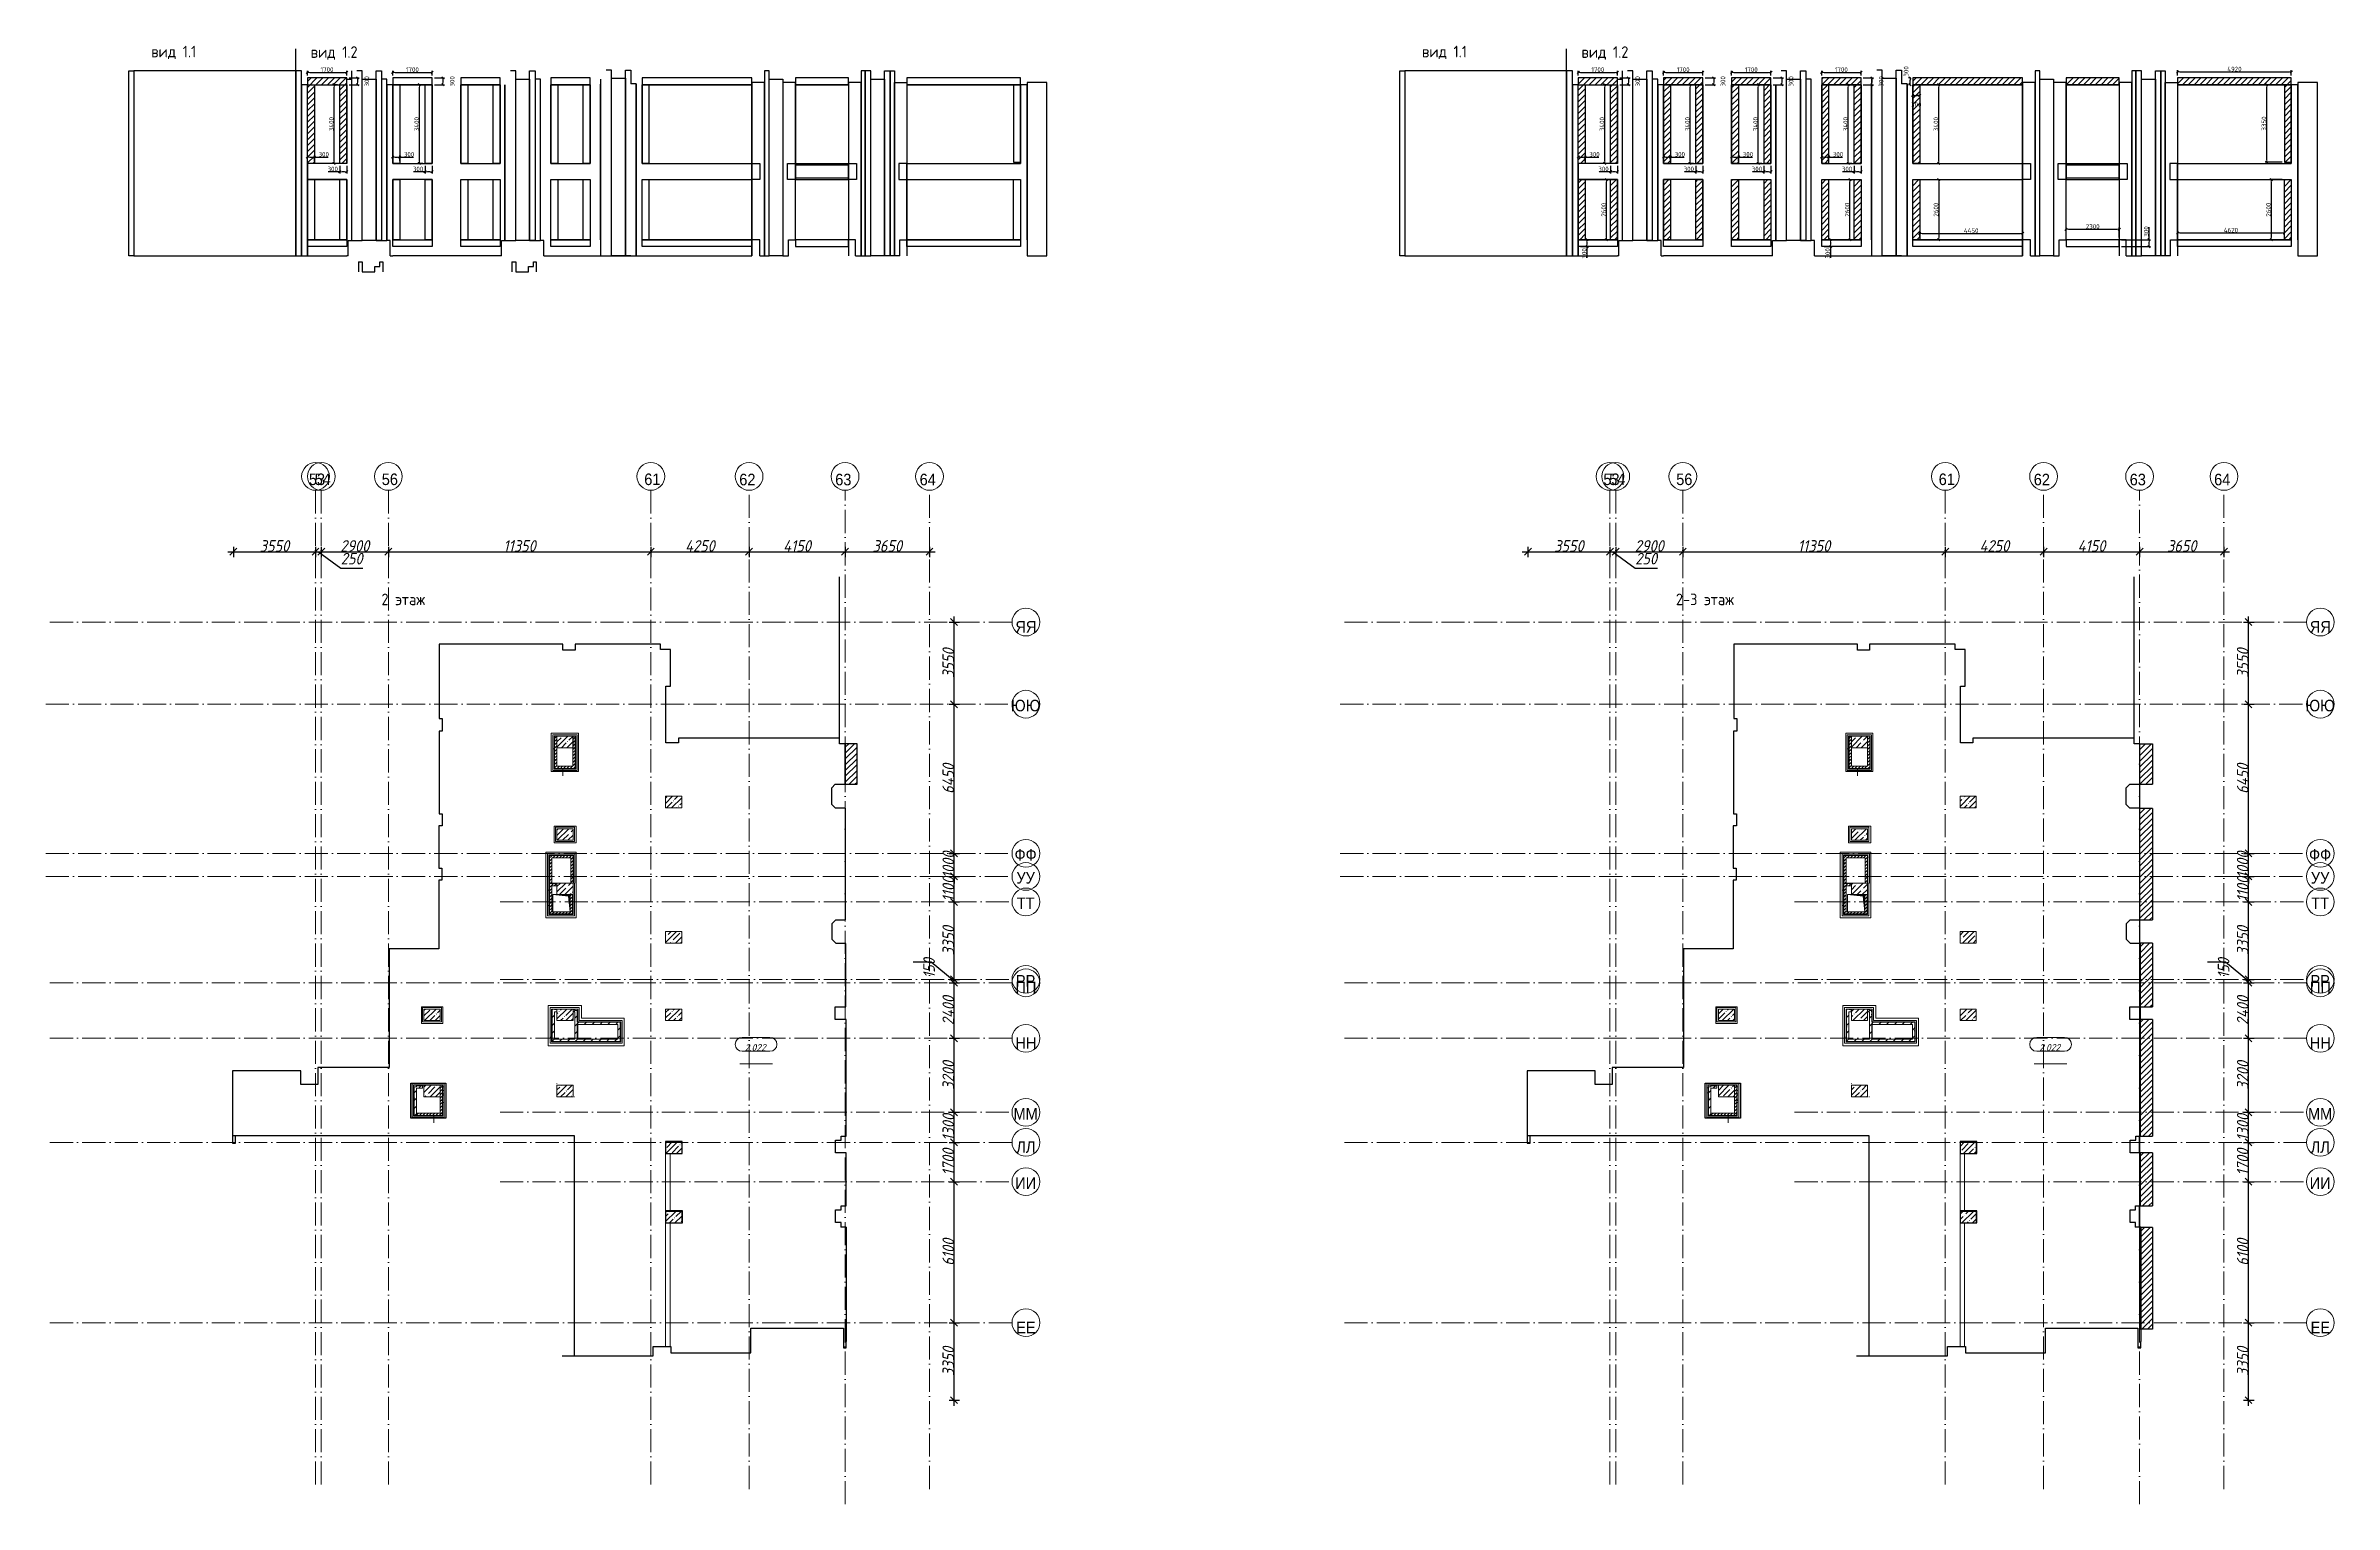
# Model space of a CAD drawing. Header units: millimetres. Extents: x -81576 to 1046824, y -248937 to 691537.
# Drawn here: x 593326 to 692283, y 416132 to 479208 of the extents above; entities that cross this region are included whole.
import ezdxf

# ---------------------------------------------------------------- set-up
doc = ezdxf.new("R2010")
doc.units = ezdxf.units.MM
doc.linetypes.add('50_200_ШТРИХ_1Т_ш5_п1_п1_', pattern=[1400, 1000, -200, 0, -200])
doc.layers.add('$AUDIT_BAD_LAYER1', color=7, linetype='Continuous')
doc.layers.add('Штриховка', color=7, linetype='Continuous')
for name, color, linetype, lineweight in [('A-ANNO-DIMS', 7, 'Continuous', 9), ('A-WALL', 7, 'Continuous', 5), ('A-WALL-FNSH-1', 7, 'Continuous', 5), ('A-WALL-IDEN', 7, 'Continuous', 9), ('I-WALL', 7, 'Continuous', 5), ('S-COLS', 7, 'Continuous', 9), ('S-COLS-1', 7, 'Continuous', 5), ('Основные линии', 7, 'Continuous', 30), ('Размеры', 7, 'Continuous', 15)]:
    doc.layers.add(name, color=color, linetype=linetype, lineweight=lineweight)
for name, color, linetype, lineweight, true_color in [('A-AREA-IDEN-1', 7, 'Continuous', 9, 0xaaaaaa), ('A-DETL-7', 7, 'Continuous', 20, 0x01a6fe), ('I-WALL-15', 7, 'Continuous', 5, 0x787878), ('M-EQPM-1', 7, 'Continuous', 9, 0xaaaaaa), ('M-EQPM-2', 7, 'Continuous', 9, 0xe2e2e2), ('Оси-1', 7, 'Continuous', 20, 0xaaaaaa), ('Оси-2', 7, 'Continuous', 9, 0xaaaaaa), ('Оси-3', 7, '50_200_ШТРИХ_1Т_ш5_п1_п1_', 9, 0xaaaaaa)]:
    doc.layers.add(name, color=color, linetype=linetype, lineweight=lineweight, true_color=true_color)
doc.styles.add('Arial', font='arial.ttf', dxfattribs={"width": 0.9, "height": 500})
doc.styles.add('ISOCPEUR_I', font='isocpeui.ttf', dxfattribs={"height": 300})
doc.styles.add('ISOCPEUR_I_1', font='isocpeui.ttf', dxfattribs={"width": 0.9, "height": 500})
doc.styles.add('СПДС', font='isocpeur.ttf', dxfattribs={"width": 0.9})
doc.dimstyles.new('ISO-2_5_0_9К_БОЛЬШОЙ', dxfattribs={"dimscale": 304.8, "dimtxt": 497.990588, "dimasz": 0.984252, "dimexe": 0.787402, "dimexo": 0, "dimgap": 0, "dimtad": 1, "dimdec": 0, "dimzin": 0, "dimdsep": 46, "dimtxsty": 'ISOCPEUR_I_1', "dimblk1": 'OBLIQUE', "dimblk2": 'OBLIQUE', "dimsah": 1, "dimcen": 0.09, "dimdle": 0.787402, "dimazin": 0, "dimtfac": 1, "dimtdec": 4, "dimtix": 1, "dimtmove": 0, "dimatfit": 3, "dimfxl": 1, "dimtvp": 1, "dimtolj": 1, "dimtzin": 0, "dimarcsym": 2})
doc.dimstyles.new('ISO-2_5_0_9К_БОЛЬШОЙ_1', dxfattribs={"dimscale": 304.8, "dimtxt": 497.990588, "dimasz": 0.984252, "dimexe": 0.787402, "dimexo": 0, "dimgap": 0, "dimtad": 1, "dimdec": 0, "dimzin": 0, "dimdsep": 46, "dimtxsty": 'ISOCPEUR_I_1', "dimblk1": 'OBLIQUE', "dimblk2": 'OBLIQUE', "dimsah": 1, "dimcen": 0.09, "dimdle": 0.787402, "dimazin": 0, "dimtfac": 1, "dimtdec": 4, "dimtix": 1, "dimtmove": 1, "dimatfit": 3, "dimfxl": 1, "dimtvp": 1, "dimtolj": 1, "dimtzin": 0, "dimarcsym": 2})
doc.dimstyles.new('Размера А3', dxfattribs={"dimtxt": 200, "dimasz": 100, "dimexe": 70, "dimexo": 100, "dimgap": 20, "dimtad": 1, "dimdec": 0, "dimrnd": 10, "dimzin": 0, "dimdsep": 46, "dimtxsty": 'СПДС', "dimblk": 'ARROWHEAD_6', "dimcen": 1, "dimclrd": 256, "dimclre": 256, "dimclrt": 256, "dimazin": 0, "dimtfac": 1, "dimtdec": 0, "dimtmove": 2, "dimatfit": 3, "dimfxl": 1, "dimtolj": 1, "dimtzin": 0, "dimarcsym": 0})
pattern_1 = [(45, (526877.5, 367168.45), (-228.0985, 228.0985), []), (45, (527105.6, 367168.45), (-228.0985, 228.0985), [403.225, -80.645, 6.706, -73.939])]
pattern_2 = [(0, (526877.51, 367168.45), (406.4, 101.6), [6.706, -298.094, 6.706, -298.094, -1625.6]), (0, (526877.51, 367168.45), (406.4, 101.6), [-609.6, 6.706, -602.894, 6.706, -298.094, -711.2]), (0, (526877.51, 367168.45), (406.4, 101.6), [-1524, 6.706, -196.494, 6.706, -501.294]), (120, (527029.91, 367219.25), (-291.18818, 301.15272), [6.706, -298.094, 6.706, -298.094, -1625.6]), (120, (527029.91, 367219.25), (-291.18818, 301.15272), [-609.6, 6.706, -602.894, 6.706, -298.094, -711.2]), (120, (527029.91, 367219.25), (-291.18818, 301.15272), [-1524, 6.706, -196.494, 6.706, -501.294]), (240, (527080.71, 367422.45), (-115.21182, -402.75272), [6.706, -298.094, 6.706, -298.094, -1625.6]), (240, (527080.71, 367422.45), (-115.21182, -402.75272), [-609.6, 6.706, -602.894, 6.706, -298.094, -711.2]), (240, (527080.71, 367422.45), (-115.21182, -402.75272), [-1524, 6.706, -196.494, 6.706, -501.294])]
pattern_3 = [(45, (526877.51, 367168.45), (-70.71068, 70.71068), [])]
pattern_4 = [(45, (526877.5, 367168.45), (-169.70563, 169.70563), [])]
pattern_5 = [(45, (582851.9, 367168.45), (-228.0985, 228.0985), []), (45, (583080, 367168.45), (-228.0985, 228.0985), [403.225, -80.645, 6.706, -73.939])]
pattern_6 = [(0, (582851.9, 367168.45), (406.4, 101.6), [6.706, -298.094, 6.706, -298.094, -1625.6]), (0, (582851.9, 367168.45), (406.4, 101.6), [-609.6, 6.706, -602.894, 6.706, -298.094, -711.2]), (0, (582851.9, 367168.45), (406.4, 101.6), [-1524, 6.706, -196.494, 6.706, -501.294]), (120, (583004.3, 367219.25), (-291.18818, 301.15272), [6.706, -298.094, 6.706, -298.094, -1625.6]), (120, (583004.3, 367219.25), (-291.18818, 301.15272), [-609.6, 6.706, -602.894, 6.706, -298.094, -711.2]), (120, (583004.3, 367219.25), (-291.18818, 301.15272), [-1524, 6.706, -196.494, 6.706, -501.294]), (240, (583055.1, 367422.45), (-115.21182, -402.75272), [6.706, -298.094, 6.706, -298.094, -1625.6]), (240, (583055.1, 367422.45), (-115.21182, -402.75272), [-609.6, 6.706, -602.894, 6.706, -298.094, -711.2]), (240, (583055.1, 367422.45), (-115.21182, -402.75272), [-1524, 6.706, -196.494, 6.706, -501.294])]
pattern_7 = [(45, (582851.9, 367168.45), (-70.71068, 70.71068), [])]
pattern_8 = [(45, (582851.9, 367168.45), (-169.70563, 169.70563), [])]

msp = doc.modelspace()

# ---------------------------------------------------------------- texts
at = {"layer": 'A-AREA-IDEN-1', "color": 18, "true_color": 0x000000, "char_height": 300, "width": 952, "attachment_point": 8, "line_spacing_factor": 1.139951, "style": 'ISOCPEUR_I'}
for insert in [(624005.8, 435734.3), (679980.2, 435734.3)]:
    msp.add_mtext('\\pxqc,t8.46667,16.93333,25.4,33.86667,42.33333,50.8,59.26667,67.73333,76.2,84.66667,93.13333,101.6,110.06667,118.53333,127,135.46667,143.93333,152.4,160.86667,169.33333,177.8,186.26667,194.73333,203.2,211.66667,220.13333,228.6,237.06667,245.53333,254,262.46667,270.93333;{2.022}', dxfattribs=dict(at, insert=insert))
at = {"layer": 'Оси-2', "char_height": 500, "attachment_point": 5, "line_spacing_factor": 0.936439, "style": 'Arial'}
for s, insert, width in [('\\pxqc,t4.572,9.144,13.716,18.288,22.86,27.432,32.004,36.576,41.148,45.72,50.292,54.864,59.436,64.008,68.58,73.152,77.724,82.296,86.868,91.44,96.012,100.584,105.156,109.728,114.3,118.872,123.444,128.016,132.588,137.16,141.732,146.304;{53}', (605055.6, 460455.2), 702), ('\\pxqc,t4.572,9.144,13.716,18.288,22.86,27.432,32.004,36.576,41.148,45.72,50.292,54.864,59.436,64.008,68.58,73.152,77.724,82.296,86.868,91.44,96.012,100.584,105.156,109.728,114.3,118.872,123.444,128.016,132.588,137.16,141.732,146.304;{54}', (605305.6, 460455.2), 702), ('\\pxqc,t4.572,9.144,13.716,18.288,22.86,27.432,32.004,36.576,41.148,45.72,50.292,54.864,59.436,64.008,68.58,73.152,77.724,82.296,86.868,91.44,96.012,100.584,105.156,109.728,114.3,118.872,123.444,128.016,132.588,137.16,141.732,146.304;{56}', (608205.6, 460455.2), 702), ('\\pxqc,t4.572,9.144,13.716,18.288,22.86,27.432,32.004,36.576,41.148,45.72,50.292,54.864,59.436,64.008,68.58,73.152,77.724,82.296,86.868,91.44,96.012,100.584,105.156,109.728,114.3,118.872,123.444,128.016,132.588,137.16,141.732,146.304;{61}', (619555.6, 460455.2), 702), ('\\pxqc,t4.572,9.144,13.716,18.288,22.86,27.432,32.004,36.576,41.148,45.72,50.292,54.864,59.436,64.008,68.58,73.152,77.724,82.296,86.868,91.44,96.012,100.584,105.156,109.728,114.3,118.872,123.444,128.016,132.588,137.16,141.732,146.304;{62}', (623664.5, 460444.9), 702), ('\\pxqc,t4.572,9.144,13.716,18.288,22.86,27.432,32.004,36.576,41.148,45.72,50.292,54.864,59.436,64.008,68.58,73.152,77.724,82.296,86.868,91.44,96.012,100.584,105.156,109.728,114.3,118.872,123.444,128.016,132.588,137.16,141.732,146.304;{63}', (627814.5, 460444.9), 702), ('\\pxqc,t4.572,9.144,13.716,18.288,22.86,27.432,32.004,36.576,41.148,45.72,50.292,54.864,59.436,64.008,68.58,73.152,77.724,82.296,86.868,91.44,96.012,100.584,105.156,109.728,114.3,118.872,123.444,128.016,132.588,137.16,141.732,146.304;{64}', (631464.5, 460444.9), 702), ('\\pxqc,t4.572,9.144,13.716,18.288,22.86,27.432,32.004,36.576,41.148,45.72,50.292,54.864,59.436,64.008,68.58,73.152,77.724,82.296,86.868,91.44,96.012,100.584,105.156,109.728,114.3,118.872,123.444,128.016,132.588,137.16,141.732,146.304;{64}', (631464.5, 460444.9), 702), ('\\pxqc,t4.572,9.144,13.716,18.288,22.86,27.432,32.004,36.576,41.148,45.72,50.292,54.864,59.436,64.008,68.58,73.152,77.724,82.296,86.868,91.44,96.012,100.584,105.156,109.728,114.3,118.872,123.444,128.016,132.588,137.16,141.732,146.304;{53}', (661030, 460455.2), 702), ('\\pxqc,t4.572,9.144,13.716,18.288,22.86,27.432,32.004,36.576,41.148,45.72,50.292,54.864,59.436,64.008,68.58,73.152,77.724,82.296,86.868,91.44,96.012,100.584,105.156,109.728,114.3,118.872,123.444,128.016,132.588,137.16,141.732,146.304;{54}', (661280, 460455.2), 702), ('\\pxqc,t4.572,9.144,13.716,18.288,22.86,27.432,32.004,36.576,41.148,45.72,50.292,54.864,59.436,64.008,68.58,73.152,77.724,82.296,86.868,91.44,96.012,100.584,105.156,109.728,114.3,118.872,123.444,128.016,132.588,137.16,141.732,146.304;{56}', (664180, 460455.2), 702), ('\\pxqc,t4.572,9.144,13.716,18.288,22.86,27.432,32.004,36.576,41.148,45.72,50.292,54.864,59.436,64.008,68.58,73.152,77.724,82.296,86.868,91.44,96.012,100.584,105.156,109.728,114.3,118.872,123.444,128.016,132.588,137.16,141.732,146.304;{61}', (675530, 460455.2), 702), ('\\pxqc,t4.572,9.144,13.716,18.288,22.86,27.432,32.004,36.576,41.148,45.72,50.292,54.864,59.436,64.008,68.58,73.152,77.724,82.296,86.868,91.44,96.012,100.584,105.156,109.728,114.3,118.872,123.444,128.016,132.588,137.16,141.732,146.304;{62}', (679638.8, 460444.9), 702), ('\\pxqc,t4.572,9.144,13.716,18.288,22.86,27.432,32.004,36.576,41.148,45.72,50.292,54.864,59.436,64.008,68.58,73.152,77.724,82.296,86.868,91.44,96.012,100.584,105.156,109.728,114.3,118.872,123.444,128.016,132.588,137.16,141.732,146.304;{63}', (683788.8, 460444.9), 702), ('\\pxqc,t4.572,9.144,13.716,18.288,22.86,27.432,32.004,36.576,41.148,45.72,50.292,54.864,59.436,64.008,68.58,73.152,77.724,82.296,86.868,91.44,96.012,100.584,105.156,109.728,114.3,118.872,123.444,128.016,132.588,137.16,141.732,146.304;{64}', (687438.8, 460444.9), 702), ('\\pxqc,t4.572,9.144,13.716,18.288,22.86,27.432,32.004,36.576,41.148,45.72,50.292,54.864,59.436,64.008,68.58,73.152,77.724,82.296,86.868,91.44,96.012,100.584,105.156,109.728,114.3,118.872,123.444,128.016,132.588,137.16,141.732,146.304;{64}', (687438.8, 460444.9), 702), ('\\pxqc,t4.572,9.144,13.716,18.288,22.86,27.432,32.004,36.576,41.148,45.72,50.292,54.864,59.436,64.008,68.58,73.152,77.724,82.296,86.868,91.44,96.012,100.584,105.156,109.728,114.3,118.872,123.444,128.016,132.588,137.16,141.732,146.304;{ЯЯ}', (635708.1, 454079.5), 916.2), ('\\pxqc,t4.572,9.144,13.716,18.288,22.86,27.432,32.004,36.576,41.148,45.72,50.292,54.864,59.436,64.008,68.58,73.152,77.724,82.296,86.868,91.44,96.012,100.584,105.156,109.728,114.3,118.872,123.444,128.016,132.588,137.16,141.732,146.304;{ЯЯ}', (691682.5, 454079.5), 916.2), ('\\pxqc,t4.572,9.144,13.716,18.288,22.86,27.432,32.004,36.576,41.148,45.72,50.292,54.864,59.436,64.008,68.58,73.152,77.724,82.296,86.868,91.44,96.012,100.584,105.156,109.728,114.3,118.872,123.444,128.016,132.588,137.16,141.732,146.304;{ЮЮ}', (635697.8, 450670.3), 1297.8), ('\\pxqc,t4.572,9.144,13.716,18.288,22.86,27.432,32.004,36.576,41.148,45.72,50.292,54.864,59.436,64.008,68.58,73.152,77.724,82.296,86.868,91.44,96.012,100.584,105.156,109.728,114.3,118.872,123.444,128.016,132.588,137.16,141.732,146.304;{ЮЮ}', (691672.2, 450670.3), 1297.8), ('\\pxqc,t4.572,9.144,13.716,18.288,22.86,27.432,32.004,36.576,41.148,45.72,50.292,54.864,59.436,64.008,68.58,73.152,77.724,82.296,86.868,91.44,96.012,100.584,105.156,109.728,114.3,118.872,123.444,128.016,132.588,137.16,141.732,146.304;{ФФ}', (635696.9, 444220.7), 964.8), ('\\pxqc,t4.572,9.144,13.716,18.288,22.86,27.432,32.004,36.576,41.148,45.72,50.292,54.864,59.436,64.008,68.58,73.152,77.724,82.296,86.868,91.44,96.012,100.584,105.156,109.728,114.3,118.872,123.444,128.016,132.588,137.16,141.732,146.304;{ФФ}', (691671.3, 444220.7), 964.8), ('\\pxqc,t4.572,9.144,13.716,18.288,22.86,27.432,32.004,36.576,41.148,45.72,50.292,54.864,59.436,64.008,68.58,73.152,77.724,82.296,86.868,91.44,96.012,100.584,105.156,109.728,114.3,118.872,123.444,128.016,132.588,137.16,141.732,146.304;{УУ}', (635696.9, 443220.7), 822.6), ('\\pxqc,t4.572,9.144,13.716,18.288,22.86,27.432,32.004,36.576,41.148,45.72,50.292,54.864,59.436,64.008,68.58,73.152,77.724,82.296,86.868,91.44,96.012,100.584,105.156,109.728,114.3,118.872,123.444,128.016,132.588,137.16,141.732,146.304;{УУ}', (691671.3, 443220.7), 822.6), ('\\pxqc,t4.572,9.144,13.716,18.288,22.86,27.432,32.004,36.576,41.148,45.72,50.292,54.864,59.436,64.008,68.58,73.152,77.724,82.296,86.868,91.44,96.012,100.584,105.156,109.728,114.3,118.872,123.444,128.016,132.588,137.16,141.732,146.304;{ТТ}', (635697.8, 442120.7), 797.4), ('\\pxqc,t4.572,9.144,13.716,18.288,22.86,27.432,32.004,36.576,41.148,45.72,50.292,54.864,59.436,64.008,68.58,73.152,77.724,82.296,86.868,91.44,96.012,100.584,105.156,109.728,114.3,118.872,123.444,128.016,132.588,137.16,141.732,146.304;{ТТ}', (691672.2, 442120.7), 797.4), ('\\pxqc,t4.572,9.144,13.716,18.288,22.86,27.432,32.004,36.576,41.148,45.72,50.292,54.864,59.436,64.008,68.58,73.152,77.724,82.296,86.868,91.44,96.012,100.584,105.156,109.728,114.3,118.872,123.444,128.016,132.588,137.16,141.732,146.304;{ПП}', (635708.1, 438479.5), 916.2), ('\\pxqc,t4.572,9.144,13.716,18.288,22.86,27.432,32.004,36.576,41.148,45.72,50.292,54.864,59.436,64.008,68.58,73.152,77.724,82.296,86.868,91.44,96.012,100.584,105.156,109.728,114.3,118.872,123.444,128.016,132.588,137.16,141.732,146.304;{РР}', (635696.9, 438770.7), 846), ('\\pxqc,t4.572,9.144,13.716,18.288,22.86,27.432,32.004,36.576,41.148,45.72,50.292,54.864,59.436,64.008,68.58,73.152,77.724,82.296,86.868,91.44,96.012,100.584,105.156,109.728,114.3,118.872,123.444,128.016,132.588,137.16,141.732,146.304;{ПП}', (691682.5, 438479.5), 916.2), ('\\pxqc,t4.572,9.144,13.716,18.288,22.86,27.432,32.004,36.576,41.148,45.72,50.292,54.864,59.436,64.008,68.58,73.152,77.724,82.296,86.868,91.44,96.012,100.584,105.156,109.728,114.3,118.872,123.444,128.016,132.588,137.16,141.732,146.304;{РР}', (691671.3, 438770.7), 846), ('\\pxqc,t4.572,9.144,13.716,18.288,22.86,27.432,32.004,36.576,41.148,45.72,50.292,54.864,59.436,64.008,68.58,73.152,77.724,82.296,86.868,91.44,96.012,100.584,105.156,109.728,114.3,118.872,123.444,128.016,132.588,137.16,141.732,146.304;{НН}', (635708.1, 436079.5), 916.2), ('\\pxqc,t4.572,9.144,13.716,18.288,22.86,27.432,32.004,36.576,41.148,45.72,50.292,54.864,59.436,64.008,68.58,73.152,77.724,82.296,86.868,91.44,96.012,100.584,105.156,109.728,114.3,118.872,123.444,128.016,132.588,137.16,141.732,146.304;{НН}', (691682.5, 436079.5), 916.2), ('\\pxqc,t4.572,9.144,13.716,18.288,22.86,27.432,32.004,36.576,41.148,45.72,50.292,54.864,59.436,64.008,68.58,73.152,77.724,82.296,86.868,91.44,96.012,100.584,105.156,109.728,114.3,118.872,123.444,128.016,132.588,137.16,141.732,146.304;{ММ}', (635696.9, 433020.7), 1036.8), ('\\pxqc,t4.572,9.144,13.716,18.288,22.86,27.432,32.004,36.576,41.148,45.72,50.292,54.864,59.436,64.008,68.58,73.152,77.724,82.296,86.868,91.44,96.012,100.584,105.156,109.728,114.3,118.872,123.444,128.016,132.588,137.16,141.732,146.304;{ММ}', (691671.3, 433020.7), 1036.8), ('\\pxqc,t4.572,9.144,13.716,18.288,22.86,27.432,32.004,36.576,41.148,45.72,50.292,54.864,59.436,64.008,68.58,73.152,77.724,82.296,86.868,91.44,96.012,100.584,105.156,109.728,114.3,118.872,123.444,128.016,132.588,137.16,141.732,146.304;{ЛЛ}', (635707.2, 431579.5), 846), ('\\pxqc,t4.572,9.144,13.716,18.288,22.86,27.432,32.004,36.576,41.148,45.72,50.292,54.864,59.436,64.008,68.58,73.152,77.724,82.296,86.868,91.44,96.012,100.584,105.156,109.728,114.3,118.872,123.444,128.016,132.588,137.16,141.732,146.304;{ЛЛ}', (691681.6, 431579.5), 846), ('\\pxqc,t4.572,9.144,13.716,18.288,22.86,27.432,32.004,36.576,41.148,45.72,50.292,54.864,59.436,64.008,68.58,73.152,77.724,82.296,86.868,91.44,96.012,100.584,105.156,109.728,114.3,118.872,123.444,128.016,132.588,137.16,141.732,146.304;{ИИ}', (635697.8, 430020.7), 916.2), ('\\pxqc,t4.572,9.144,13.716,18.288,22.86,27.432,32.004,36.576,41.148,45.72,50.292,54.864,59.436,64.008,68.58,73.152,77.724,82.296,86.868,91.44,96.012,100.584,105.156,109.728,114.3,118.872,123.444,128.016,132.588,137.16,141.732,146.304;{ИИ}', (691672.2, 430020.7), 916.2), ('\\pxqc,t4.572,9.144,13.716,18.288,22.86,27.432,32.004,36.576,41.148,45.72,50.292,54.864,59.436,64.008,68.58,73.152,77.724,82.296,86.868,91.44,96.012,100.584,105.156,109.728,114.3,118.872,123.444,128.016,132.588,137.16,141.732,146.304;{ЕЕ}', (635707.2, 423779.5), 846), ('\\pxqc,t4.572,9.144,13.716,18.288,22.86,27.432,32.004,36.576,41.148,45.72,50.292,54.864,59.436,64.008,68.58,73.152,77.724,82.296,86.868,91.44,96.012,100.584,105.156,109.728,114.3,118.872,123.444,128.016,132.588,137.16,141.732,146.304;{ЕЕ}', (691681.6, 423779.5), 846)]:
    msp.add_mtext(s, dxfattribs=dict(at, insert=insert, width=width))
at = {"layer": 'Основные линии', "char_height": 500, "attachment_point": 1, "style": 'СПДС'}
for s, width, gutter_width, insert in [('вид 1.1', 3371.815, 1678.4, (597885.4, 479208)), ('вид 1.2', 3371.815, 1678.4, (604782.1, 479185)), ('вид 1.1', 3371.815, 1678.4, (652835.2, 479208)), ('вид 1.2', 3371.815, 1678.4, (659731.9, 479185)), ('2 этаж ', 2291.008, 1622.4, (607841.1, 455514.7)), ('2-3 этаж ', 3651.949, 1622.4, (663815.5, 455514.7))]:
    msp.add_mtext_dynamic_manual_height_columns(s, width=width, gutter_width=gutter_width, heights=[0], dxfattribs=dict(at, insert=insert))

# ---------------------------------------------------------------- blocks, each defined once
blk = doc.blocks.new('BSC_Колонна _Прямоугольная - 500х700-V304-АИ_План этажа_Стены_2')
at = {"layer": 'S-COLS-1'}
h = blk.add_hatch(dxfattribs=at)
h.set_pattern_fill('FP_173', color=256, style=0, pattern_type=2)
h.set_pattern_definition([(315, (-64381.04, 93600), (228.0985, 228.0985), []), (315, (-64381.04, 93371.9), (228.0985, 228.0985), [403.225, -80.645, 6.706, -73.939])])
h.paths.add_polyline_path([(-250, 350), (-250, -350), (250, -350), (250, 350), (223, 350)])
for p, q in [((250, 350), (-250, 350)), ((-250, 350), (-250, -350)), ((250, -350), (250, 350)), ((-250, -350), (250, -350))]:
    blk.add_line(p, q, dxfattribs=at)
blk = doc.blocks.new('BSC_Колонна _Прямоугольная - 500х700-V305-АИ_План этажа_Стены_2')
at = {"layer": 'S-COLS-1'}
h = blk.add_hatch(dxfattribs=at)
h.set_pattern_fill('FP_174', color=256, style=0, pattern_type=2)
h.set_pattern_definition([(315, (-70131.04, 93600), (228.0985, 228.0985), []), (315, (-70131.04, 93371.9), (228.0985, 228.0985), [403.225, -80.645, 6.706, -73.939])])
h.paths.add_polyline_path([(-250, 350), (-250, -350), (250, -350), (250, 350), (168, 350)])
for p, q in [((250, 350), (-250, 350)), ((-250, 350), (-250, -350)), ((250, -350), (250, 350)), ((-250, -350), (250, -350))]:
    blk.add_line(p, q, dxfattribs=at)
blk = doc.blocks.new('BSC_Колонна _Прямоугольная - 500х700-V306-АИ_План этажа_Стены_2')
at = {"layer": 'S-COLS-1'}
h = blk.add_hatch(dxfattribs=at)
h.set_pattern_fill('FP_175', color=256, style=0, pattern_type=2)
h.set_pattern_definition([(315, (-73481.04, 93600), (228.0985, 228.0985), []), (315, (-73481.04, 93371.9), (228.0985, 228.0985), [403.225, -80.645, 6.706, -73.939])])
h.paths.add_polyline_path([(-250, 350), (-250, -350), (250, -350), (250, 350)])
for p, q in [((250, 350), (-250, 350)), ((-250, 350), (-250, -350)), ((250, -350), (250, 350)), ((-250, -350), (250, -350))]:
    blk.add_line(p, q, dxfattribs=at)
blk = doc.blocks.new('BSC_Колонна _Прямоугольная - 500х700-V309-АИ_План этажа_Стены_2')
at = {"layer": 'S-COLS-1'}
h = blk.add_hatch(dxfattribs=at)
h.set_pattern_fill('FP_178', color=256, style=0, pattern_type=2)
h.set_pattern_definition([(315, (-79331.04, 93600), (228.0985, 228.0985), []), (315, (-79331.04, 93371.9), (228.0985, 228.0985), [403.225, -80.645, 6.706, -73.939])])
h.paths.add_polyline_path([(-250, 350), (-250, -350), (250, -350), (250, 350)])
for p, q in [((250, 350), (-250, 350)), ((-250, 350), (-250, -350)), ((250, -350), (250, 350)), ((-250, -350), (250, -350))]:
    blk.add_line(p, q, dxfattribs=at)
blk = doc.blocks.new('BSC_Колонна _Прямоугольная - 500х700-V316-АИ_План этажа_Стены_2')
at = {"layer": 'S-COLS-1'}
h = blk.add_hatch(dxfattribs=at)
h.set_pattern_fill('FP_185', color=256, style=0, pattern_type=2)
h.set_pattern_definition([(315, (-61381.04, 93600), (228.0985, 228.0985), []), (315, (-61381.04, 93371.9), (228.0985, 228.0985), [403.225, -80.645, 6.706, -73.939])])
h.paths.add_polyline_path([(-250, 350), (-250, -350), (250, -350), (250, 350)])
for p, q in [((250, 350), (-250, 350)), ((-250, 350), (-250, -350)), ((250, -350), (250, 350)), ((-250, -350), (250, -350))]:
    blk.add_line(p, q, dxfattribs=at)
blk = doc.blocks.new('BSC_Колонна _Прямоугольная - 500х700-V357-АИ_План этажа_Стены_2')
at = {"layer": 'S-COLS-1'}
h = blk.add_hatch(dxfattribs=at)
h.set_pattern_fill('FP_216', color=256, style=0, pattern_type=2)
h.set_pattern_definition([(315, (-66830.7, 83150), (228.0985, 228.0985), []), (315, (-66830.7, 82921.9), (228.0985, 228.0985), [403.225, -80.645, 6.706, -73.939])])
h.paths.add_polyline_path([(-250, 350), (-250, -350), (250, -350), (250, 350)])
for p, q in [((250, 350), (-250, 350)), ((-250, 350), (-250, -350)), ((250, -350), (250, 350)), ((-250, -350), (250, -350))]:
    blk.add_line(p, q, dxfattribs=at)
blk = doc.blocks.new('BSC_Колонна _Прямоугольная - 500х700-V359-АИ_План этажа_Стены_2')
at = {"layer": 'S-COLS-1'}
h = blk.add_hatch(dxfattribs=at)
h.set_pattern_fill('FP_218', color=256, style=0, pattern_type=2)
h.set_pattern_definition([(315, (-70130.7, 83150), (228.0985, 228.0985), []), (315, (-70130.7, 82921.9), (228.0985, 228.0985), [403.225, -80.645, 6.706, -73.939])])
h.paths.add_polyline_path([(-250, 115), (-250, -350), (250, -350), (250, 350), (-250, 350)])
for p, q in [((250, 350), (-250, 350)), ((-250, 350), (-250, -350)), ((250, -350), (250, 350)), ((-250, -350), (250, -350))]:
    blk.add_line(p, q, dxfattribs=at)
blk = doc.blocks.new('BSC_Колонна _Прямоугольная - 500х700-V360-АИ_План этажа_Стены_2')
at = {"layer": 'S-COLS-1'}
h = blk.add_hatch(dxfattribs=at)
h.set_pattern_fill('FP_219', color=256, style=0, pattern_type=2)
h.set_pattern_definition([(315, (-70130.7, 88900), (228.0985, 228.0985), []), (315, (-70130.7, 88671.9), (228.0985, 228.0985), [403.225, -80.645, 6.706, -73.939])])
h.paths.add_polyline_path([(-250, 350), (-250, -350), (250, -350), (250, 350), (169, 350)])
for p, q in [((250, 350), (-250, 350)), ((-250, 350), (-250, -350)), ((250, -350), (250, 350)), ((-250, -350), (250, -350))]:
    blk.add_line(p, q, dxfattribs=at)
blk = doc.blocks.new('BSC_Колонна _Прямоугольная - 500х700-V362-АИ_План этажа_Стены_2')
at = {"layer": 'S-COLS-1'}
h = blk.add_hatch(dxfattribs=at)
h.set_pattern_fill('FP_221', color=256, style=0, pattern_type=2)
h.set_pattern_definition([(315, (-75580.7, 88900), (228.0985, 228.0985), []), (315, (-75580.7, 88671.9), (228.0985, 228.0985), [403.225, -80.645, 6.706, -73.939])])
h.paths.add_polyline_path([(-250, 350), (-250, -350), (250, -350), (250, 350)])
for p, q in [((250, 350), (-250, 350)), ((250, -350), (250, 350)), ((-250, -230), (-250, -350)), ((-250, -350), (250, -350))]:
    blk.add_line(p, q, dxfattribs=at)
blk = doc.blocks.new('BSC_Колонна _Прямоугольная - 500х700-V363-АИ_План этажа_Стены_2')
at = {"layer": 'S-COLS-1'}
h = blk.add_hatch(dxfattribs=at)
h.set_pattern_fill('FP_222', color=256, style=0, pattern_type=2)
h.set_pattern_definition([(315, (-77930.7, 88900), (228.0985, 228.0985), []), (315, (-77930.7, 88671.9), (228.0985, 228.0985), [403.225, -80.645, 6.706, -73.939])])
h.paths.add_polyline_path([(-250, 350), (-250, -350), (250, -350), (250, 350)])
for p, q in [((250, 350), (-250, 350)), ((-250, 350), (-250, -350)), ((250, -350), (250, 350)), ((-250, -350), (250, -350))]:
    blk.add_line(p, q, dxfattribs=at)
blk = doc.blocks.new('Канал вертикальный прямоугольный - Шахта - значок проема-24087406-АИ_План этажа_Стены_2')
at = {"layer": 'M-EQPM-2'}
blk.add_hatch(color=256, dxfattribs=at).paths.add_polyline_path([(375, 375), (-375, 375), (-375, -375), (-300, 300)])
at = {"layer": 'M-EQPM-1'}
for p, q in [((-375, -375), (-375, 375)), ((-375, 375), (375, 375)), ((-300, 300), (-375, -375)), ((-300, 300), (375, 375)), ((375, 375), (375, -375)), ((375, -375), (-375, -375))]:
    blk.add_line(p, q, dxfattribs=at)
blk = doc.blocks.new('AAR_СКБ_Марка_помещения_1_5 ммп - Номер _ Площадь-27962135-АИ_План этажа_Стены_2')
at = {"layer": 'A-AREA-IDEN-1'}
for p, q in [((-2.99, 3), (3.01, 3)), ((-2.99, 0), (3.01, 0)), ((-3.53, -2.69), (3.53, -2.69))]:
    blk.add_line(p, q, dxfattribs=at)
for centre, start, end in [((-2.99, 1.5), 90, 270), ((3.01, 1.5), 270, 90)]:
    blk.add_arc(centre, 1.5, start, end, dxfattribs=at)
blk = doc.blocks.new('Ось сетки - Круг_Ø6_00__ISO-2_5_0_9K_-17386508-АИ_План этажа_Стены_3')
at = {"layer": 'Оси-1'}
blk.add_circle((0, 0), 3, dxfattribs=at)
blk = doc.blocks.new('_Oblique')
at = {"color": 0, "linetype": 'ByBlock', "lineweight": -2}
blk.add_line((-0.5, -0.5), (0.5, 0.5), dxfattribs=at)
blk = doc.blocks.new('*D1873')
at = {"layer": 'A-ANNO-DIMS', "color": 0, "lineweight": -2, "transparency": 16777216}
for p, q in [((632389, 423982), (632841, 423982)), ((632601, 420392), (632601, 424222)), ((632389, 420632), (632841, 420632))]:
    blk.add_line(p, q, dxfattribs=at)
at = {"layer": 'Defpoints', "color": 0, "transparency": 16777216}
for p in [(632389, 423982), (632601, 423982), (632389, 420632)]:
    blk.add_point(p, dxfattribs=at)
at = {"layer": 'A-ANNO-DIMS', "color": 0, "lineweight": -2, "transparency": 16777216, "xscale": 300, "yscale": 300, "zscale": 300}
for p, rotation in [((632601, 423982), 90), ((632601, 420632), 270)]:
    blk.add_blockref('_Oblique', p, dxfattribs=dict(at, rotation=rotation))
at = {"layer": 'A-ANNO-DIMS', "color": 0, "transparency": 16777216, "insert": (632351, 422307), "char_height": 500, "width": 1516.96, "attachment_point": 5, "rotation": 90, "style": 'ISOCPEUR_I_1'}
blk.add_mtext('\\A1;3350', dxfattribs=at)
blk = doc.blocks.new('*D1874')
at = {"layer": 'A-ANNO-DIMS', "color": 0, "lineweight": -2, "transparency": 16777216}
for p, q in [((632389, 430082), (632841, 430082)), ((632601, 423742), (632601, 430322)), ((632389, 423982), (632841, 423982))]:
    blk.add_line(p, q, dxfattribs=at)
at = {"layer": 'Defpoints', "color": 0, "transparency": 16777216}
for p in [(632389, 430082), (632601, 430082), (632389, 423982)]:
    blk.add_point(p, dxfattribs=at)
at = {"layer": 'A-ANNO-DIMS', "color": 0, "lineweight": -2, "transparency": 16777216, "xscale": 300, "yscale": 300, "zscale": 300}
for p, rotation in [((632601, 430082), 90), ((632601, 423982), 270)]:
    blk.add_blockref('_Oblique', p, dxfattribs=dict(at, rotation=rotation))
at = {"layer": 'A-ANNO-DIMS', "color": 0, "transparency": 16777216, "insert": (632351, 427032), "char_height": 500, "width": 1402.04, "attachment_point": 5, "rotation": 90, "style": 'ISOCPEUR_I_1'}
blk.add_mtext('\\A1;6100', dxfattribs=at)
blk = doc.blocks.new('*D1875')
at = {"layer": 'A-ANNO-DIMS', "color": 0, "lineweight": -2, "transparency": 16777216}
for p, q in [((632389, 431782), (632841, 431782)), ((632601, 429842), (632601, 432022)), ((632389, 430082), (632841, 430082))]:
    blk.add_line(p, q, dxfattribs=at)
at = {"layer": 'Defpoints', "color": 0, "transparency": 16777216}
for p in [(632389, 431782), (632601, 431782), (632389, 430082)]:
    blk.add_point(p, dxfattribs=at)
at = {"layer": 'A-ANNO-DIMS', "color": 0, "lineweight": -2, "transparency": 16777216, "xscale": 300, "yscale": 300, "zscale": 300}
for p, rotation in [((632601, 431782), 90), ((632601, 430082), 270)]:
    blk.add_blockref('_Oblique', p, dxfattribs=dict(at, rotation=rotation))
at = {"layer": 'A-ANNO-DIMS', "color": 0, "transparency": 16777216, "insert": (632348, 430932), "char_height": 500, "width": 1402.04, "attachment_point": 5, "rotation": 90, "style": 'ISOCPEUR_I_1'}
blk.add_mtext('\\A1;1700', dxfattribs=at)
blk = doc.blocks.new('*D1845')
at = {"layer": 'A-ANNO-DIMS', "color": 0, "lineweight": -2, "transparency": 16777216}
for p, q in [((632389, 433082), (632841, 433082)), ((632601, 431542), (632601, 433322)), ((632389, 431782), (632841, 431782))]:
    blk.add_line(p, q, dxfattribs=at)
at = {"layer": 'Defpoints', "color": 0, "transparency": 16777216}
for p in [(632389, 433082), (632601, 433082), (632389, 431782)]:
    blk.add_point(p, dxfattribs=at)
at = {"layer": 'A-ANNO-DIMS', "color": 0, "lineweight": -2, "transparency": 16777216, "xscale": 300, "yscale": 300, "zscale": 300}
for p, rotation in [((632601, 433082), 90), ((632601, 431782), 270)]:
    blk.add_blockref('_Oblique', p, dxfattribs=dict(at, rotation=rotation))
at = {"layer": 'A-ANNO-DIMS', "color": 0, "transparency": 16777216, "insert": (632351, 432432), "char_height": 500, "width": 1402.04, "attachment_point": 5, "rotation": 90, "style": 'ISOCPEUR_I_1'}
blk.add_mtext('\\A1;1300', dxfattribs=at)
blk = doc.blocks.new('*D1846')
at = {"layer": 'A-ANNO-DIMS', "color": 0, "lineweight": -2, "transparency": 16777216}
for p, q in [((632601, 432842), (632601, 436522)), ((632389, 436282), (632841, 436282)), ((632389, 433082), (632841, 433082))]:
    blk.add_line(p, q, dxfattribs=at)
at = {"layer": 'Defpoints', "color": 0, "transparency": 16777216}
for p in [(632389, 436282), (632601, 436282), (632389, 433082)]:
    blk.add_point(p, dxfattribs=at)
at = {"layer": 'A-ANNO-DIMS', "color": 0, "lineweight": -2, "transparency": 16777216, "xscale": 300, "yscale": 300, "zscale": 300}
for p, rotation in [((632601, 436282), 90), ((632601, 433082), 270)]:
    blk.add_blockref('_Oblique', p, dxfattribs=dict(at, rotation=rotation))
at = {"layer": 'A-ANNO-DIMS', "color": 0, "transparency": 16777216, "insert": (632351, 434682), "char_height": 500, "width": 1516.96, "attachment_point": 5, "rotation": 90, "style": 'ISOCPEUR_I_1'}
blk.add_mtext('\\A1;3200', dxfattribs=at)
blk = doc.blocks.new('*D1847')
at = {"layer": 'A-ANNO-DIMS', "color": 0, "lineweight": -2, "transparency": 16777216}
for p, q in [((632389, 438682), (632841, 438682)), ((632601, 436042), (632601, 438922)), ((632389, 436282), (632841, 436282))]:
    blk.add_line(p, q, dxfattribs=at)
at = {"layer": 'Defpoints', "color": 0, "transparency": 16777216}
for p in [(632389, 438682), (632601, 438682), (632389, 436282)]:
    blk.add_point(p, dxfattribs=at)
at = {"layer": 'A-ANNO-DIMS', "color": 0, "lineweight": -2, "transparency": 16777216, "xscale": 300, "yscale": 300, "zscale": 300}
for p, rotation in [((632601, 438682), 90), ((632601, 436282), 270)]:
    blk.add_blockref('_Oblique', p, dxfattribs=dict(at, rotation=rotation))
at = {"layer": 'A-ANNO-DIMS', "color": 0, "transparency": 16777216, "insert": (632351, 437482), "char_height": 500, "width": 1562.92, "attachment_point": 5, "rotation": 90, "style": 'ISOCPEUR_I_1'}
blk.add_mtext('\\A1;2400', dxfattribs=at)
blk = doc.blocks.new('*D1848')
at = {"layer": 'A-ANNO-DIMS', "color": 0, "lineweight": -2, "transparency": 16777216}
for p, q in [((631607, 439580), (630827, 439580)), ((632601, 438757), (631607, 439580)), ((632389, 438832), (632841, 438832)), ((632389, 438682), (632841, 438682)), ((632601, 438442), (632601, 439072))]:
    blk.add_line(p, q, dxfattribs=at)
at = {"layer": 'Defpoints', "color": 0, "transparency": 16777216}
for p in [(632389, 438832), (632389, 438682), (632601, 438832)]:
    blk.add_point(p, dxfattribs=at)
at = {"layer": 'A-ANNO-DIMS', "color": 0, "lineweight": -2, "transparency": 16777216, "xscale": 300, "yscale": 300, "zscale": 300}
for p, rotation in [((632601, 438832), 90), ((632601, 438682), 270)]:
    blk.add_blockref('_Oblique', p, dxfattribs=dict(at, rotation=rotation))
at = {"layer": 'A-ANNO-DIMS', "color": 0, "transparency": 16777216, "insert": (631273, 438891), "char_height": 500, "width": 1022.8, "attachment_point": 1, "rotation": 90, "line_spacing_factor": 1.149209, "style": 'ISOCPEUR_I_1'}
blk.add_mtext('\\A1;150', dxfattribs=at)
blk = doc.blocks.new('*D1849')
at = {"layer": 'A-ANNO-DIMS', "color": 0, "lineweight": -2, "transparency": 16777216}
for p, q in [((632601, 438592), (632601, 442422)), ((632389, 442182), (632841, 442182)), ((632389, 438832), (632841, 438832))]:
    blk.add_line(p, q, dxfattribs=at)
at = {"layer": 'Defpoints', "color": 0, "transparency": 16777216}
for p in [(632389, 442182), (632601, 442182), (632389, 438832)]:
    blk.add_point(p, dxfattribs=at)
at = {"layer": 'A-ANNO-DIMS', "color": 0, "lineweight": -2, "transparency": 16777216, "xscale": 300, "yscale": 300, "zscale": 300}
for p, rotation in [((632601, 442182), 90), ((632601, 438832), 270)]:
    blk.add_blockref('_Oblique', p, dxfattribs=dict(at, rotation=rotation))
at = {"layer": 'A-ANNO-DIMS', "color": 0, "transparency": 16777216, "insert": (632351, 440507), "char_height": 500, "width": 1516.96, "attachment_point": 5, "rotation": 90, "style": 'ISOCPEUR_I_1'}
blk.add_mtext('\\A1;3350', dxfattribs=at)
blk = doc.blocks.new('*D1850')
at = {"layer": 'A-ANNO-DIMS', "color": 0, "lineweight": -2, "transparency": 16777216}
for p, q in [((632601, 441942), (632601, 443522)), ((632389, 443282), (632841, 443282)), ((632389, 442182), (632841, 442182))]:
    blk.add_line(p, q, dxfattribs=at)
at = {"layer": 'Defpoints', "color": 0, "transparency": 16777216}
for p in [(632389, 443282), (632601, 443282), (632389, 442182)]:
    blk.add_point(p, dxfattribs=at)
at = {"layer": 'A-ANNO-DIMS', "color": 0, "lineweight": -2, "transparency": 16777216, "xscale": 300, "yscale": 300, "zscale": 300}
for p, rotation in [((632601, 443282), 90), ((632601, 442182), 270)]:
    blk.add_blockref('_Oblique', p, dxfattribs=dict(at, rotation=rotation))
at = {"layer": 'A-ANNO-DIMS', "color": 0, "transparency": 16777216, "insert": (632351, 442732), "char_height": 500, "width": 1287.11, "attachment_point": 5, "rotation": 90, "style": 'ISOCPEUR_I_1'}
blk.add_mtext('\\A1;1100', dxfattribs=at)
blk = doc.blocks.new('*D1851')
at = {"layer": 'A-ANNO-DIMS', "color": 0, "lineweight": -2, "transparency": 16777216}
for p, q in [((632601, 444282), (632601, 444582)), ((632389, 444282), (632841, 444282)), ((632601, 443282), (632601, 444282)), ((632389, 443282), (632841, 443282)), ((632601, 443282), (632601, 442982))]:
    blk.add_line(p, q, dxfattribs=at)
at = {"layer": 'Defpoints', "color": 0, "transparency": 16777216}
for p in [(632389, 444282), (632601, 444282), (632389, 443282)]:
    blk.add_point(p, dxfattribs=at)
at = {"layer": 'A-ANNO-DIMS', "color": 0, "lineweight": -2, "transparency": 16777216, "xscale": 300, "yscale": 300, "zscale": 300}
for p, rotation in [((632601, 444282), 270), ((632601, 443282), 90)]:
    blk.add_blockref('_Oblique', p, dxfattribs=dict(at, rotation=rotation))
at = {"layer": 'A-ANNO-DIMS', "color": 0, "transparency": 16777216, "insert": (632351, 443782), "char_height": 500, "width": 1402.04, "attachment_point": 5, "rotation": 90, "style": 'ISOCPEUR_I_1'}
blk.add_mtext('\\A1;1000', dxfattribs=at)
blk = doc.blocks.new('*D1852')
at = {"layer": 'A-ANNO-DIMS', "color": 0, "lineweight": -2, "transparency": 16777216}
for p, q in [((632389, 450732), (632841, 450732)), ((632601, 444042), (632601, 450972)), ((632389, 444282), (632841, 444282))]:
    blk.add_line(p, q, dxfattribs=at)
at = {"layer": 'Defpoints', "color": 0, "transparency": 16777216}
for p in [(632389, 450732), (632601, 450732), (632389, 444282)]:
    blk.add_point(p, dxfattribs=at)
at = {"layer": 'A-ANNO-DIMS', "color": 0, "lineweight": -2, "transparency": 16777216, "xscale": 300, "yscale": 300, "zscale": 300}
for p, rotation in [((632601, 450732), 90), ((632601, 444282), 270)]:
    blk.add_blockref('_Oblique', p, dxfattribs=dict(at, rotation=rotation))
at = {"layer": 'A-ANNO-DIMS', "color": 0, "transparency": 16777216, "insert": (632351, 447507), "char_height": 500, "width": 1562.92, "attachment_point": 5, "rotation": 90, "style": 'ISOCPEUR_I_1'}
blk.add_mtext('\\A1;6450', dxfattribs=at)
blk = doc.blocks.new('*D1853')
at = {"layer": 'A-ANNO-DIMS', "color": 0, "lineweight": -2, "transparency": 16777216}
for p, q in [((632389, 454282), (632841, 454282)), ((632601, 450492), (632601, 454522)), ((632389, 450732), (632841, 450732))]:
    blk.add_line(p, q, dxfattribs=at)
at = {"layer": 'Defpoints', "color": 0, "transparency": 16777216}
for p in [(632389, 454282), (632601, 454282), (632389, 450732)]:
    blk.add_point(p, dxfattribs=at)
at = {"layer": 'A-ANNO-DIMS', "color": 0, "lineweight": -2, "transparency": 16777216, "xscale": 300, "yscale": 300, "zscale": 300}
for p, rotation in [((632601, 454282), 90), ((632601, 450732), 270)]:
    blk.add_blockref('_Oblique', p, dxfattribs=dict(at, rotation=rotation))
at = {"layer": 'A-ANNO-DIMS', "color": 0, "transparency": 16777216, "insert": (632351, 452507), "char_height": 500, "width": 1516.96, "attachment_point": 5, "rotation": 90, "style": 'ISOCPEUR_I_1'}
blk.add_mtext('\\A1;3550', dxfattribs=at)
blk = doc.blocks.new('*D1854')
at = {"layer": 'A-ANNO-DIMS', "color": 0, "lineweight": -2, "transparency": 16777216}
for p, q in [((632389, 423982), (632841, 423982)), ((632601, 420392), (632601, 424222)), ((632389, 420632), (632841, 420632))]:
    blk.add_line(p, q, dxfattribs=at)
at = {"layer": 'Defpoints', "color": 0, "transparency": 16777216}
for p in [(632389, 423982), (632601, 423982), (632389, 420632)]:
    blk.add_point(p, dxfattribs=at)
at = {"layer": 'A-ANNO-DIMS', "color": 0, "lineweight": -2, "transparency": 16777216, "xscale": 300, "yscale": 300, "zscale": 300}
for p, rotation in [((632601, 423982), 90), ((632601, 420632), 270)]:
    blk.add_blockref('_Oblique', p, dxfattribs=dict(at, rotation=rotation))
at = {"layer": 'A-ANNO-DIMS', "color": 0, "transparency": 16777216, "insert": (632351, 422307), "char_height": 500, "width": 1516.96, "attachment_point": 5, "rotation": 90, "style": 'ISOCPEUR_I_1'}
blk.add_mtext('\\A1;3350', dxfattribs=at)
blk = doc.blocks.new('*D1855')
at = {"layer": 'A-ANNO-DIMS', "color": 0, "lineweight": -2, "transparency": 16777216}
for p, q in [((632389, 430082), (632841, 430082)), ((632601, 423742), (632601, 430322)), ((632389, 423982), (632841, 423982))]:
    blk.add_line(p, q, dxfattribs=at)
at = {"layer": 'Defpoints', "color": 0, "transparency": 16777216}
for p in [(632389, 430082), (632601, 430082), (632389, 423982)]:
    blk.add_point(p, dxfattribs=at)
at = {"layer": 'A-ANNO-DIMS', "color": 0, "lineweight": -2, "transparency": 16777216, "xscale": 300, "yscale": 300, "zscale": 300}
for p, rotation in [((632601, 430082), 90), ((632601, 423982), 270)]:
    blk.add_blockref('_Oblique', p, dxfattribs=dict(at, rotation=rotation))
at = {"layer": 'A-ANNO-DIMS', "color": 0, "transparency": 16777216, "insert": (632351, 427032), "char_height": 500, "width": 1402.04, "attachment_point": 5, "rotation": 90, "style": 'ISOCPEUR_I_1'}
blk.add_mtext('\\A1;6100', dxfattribs=at)
blk = doc.blocks.new('*D1856')
at = {"layer": 'A-ANNO-DIMS', "color": 0, "lineweight": -2, "transparency": 16777216}
for p, q in [((632389, 431782), (632841, 431782)), ((632601, 429842), (632601, 432022)), ((632389, 430082), (632841, 430082))]:
    blk.add_line(p, q, dxfattribs=at)
at = {"layer": 'Defpoints', "color": 0, "transparency": 16777216}
for p in [(632389, 431782), (632601, 431782), (632389, 430082)]:
    blk.add_point(p, dxfattribs=at)
at = {"layer": 'A-ANNO-DIMS', "color": 0, "lineweight": -2, "transparency": 16777216, "xscale": 300, "yscale": 300, "zscale": 300}
for p, rotation in [((632601, 431782), 90), ((632601, 430082), 270)]:
    blk.add_blockref('_Oblique', p, dxfattribs=dict(at, rotation=rotation))
at = {"layer": 'A-ANNO-DIMS', "color": 0, "transparency": 16777216, "insert": (632348, 430932), "char_height": 500, "width": 1402.04, "attachment_point": 5, "rotation": 90, "style": 'ISOCPEUR_I_1'}
blk.add_mtext('\\A1;1700', dxfattribs=at)
blk = doc.blocks.new('*D1857')
at = {"layer": 'A-ANNO-DIMS', "color": 0, "lineweight": -2, "transparency": 16777216}
for p, q in [((632389, 433082), (632841, 433082)), ((632601, 431542), (632601, 433322)), ((632389, 431782), (632841, 431782))]:
    blk.add_line(p, q, dxfattribs=at)
at = {"layer": 'Defpoints', "color": 0, "transparency": 16777216}
for p in [(632389, 433082), (632601, 433082), (632389, 431782)]:
    blk.add_point(p, dxfattribs=at)
at = {"layer": 'A-ANNO-DIMS', "color": 0, "lineweight": -2, "transparency": 16777216, "xscale": 300, "yscale": 300, "zscale": 300}
for p, rotation in [((632601, 433082), 90), ((632601, 431782), 270)]:
    blk.add_blockref('_Oblique', p, dxfattribs=dict(at, rotation=rotation))
at = {"layer": 'A-ANNO-DIMS', "color": 0, "transparency": 16777216, "insert": (632351, 432432), "char_height": 500, "width": 1402.04, "attachment_point": 5, "rotation": 90, "style": 'ISOCPEUR_I_1'}
blk.add_mtext('\\A1;1300', dxfattribs=at)
blk = doc.blocks.new('*D1858')
at = {"layer": 'A-ANNO-DIMS', "color": 0, "lineweight": -2, "transparency": 16777216}
for p, q in [((632601, 432842), (632601, 436522)), ((632389, 436282), (632841, 436282)), ((632389, 433082), (632841, 433082))]:
    blk.add_line(p, q, dxfattribs=at)
at = {"layer": 'Defpoints', "color": 0, "transparency": 16777216}
for p in [(632389, 436282), (632601, 436282), (632389, 433082)]:
    blk.add_point(p, dxfattribs=at)
at = {"layer": 'A-ANNO-DIMS', "color": 0, "lineweight": -2, "transparency": 16777216, "xscale": 300, "yscale": 300, "zscale": 300}
for p, rotation in [((632601, 436282), 90), ((632601, 433082), 270)]:
    blk.add_blockref('_Oblique', p, dxfattribs=dict(at, rotation=rotation))
at = {"layer": 'A-ANNO-DIMS', "color": 0, "transparency": 16777216, "insert": (632351, 434682), "char_height": 500, "width": 1516.96, "attachment_point": 5, "rotation": 90, "style": 'ISOCPEUR_I_1'}
blk.add_mtext('\\A1;3200', dxfattribs=at)
blk = doc.blocks.new('*D1859')
at = {"layer": 'A-ANNO-DIMS', "color": 0, "lineweight": -2, "transparency": 16777216}
for p, q in [((632389, 438682), (632841, 438682)), ((632601, 436042), (632601, 438922)), ((632389, 436282), (632841, 436282))]:
    blk.add_line(p, q, dxfattribs=at)
at = {"layer": 'Defpoints', "color": 0, "transparency": 16777216}
for p in [(632389, 438682), (632601, 438682), (632389, 436282)]:
    blk.add_point(p, dxfattribs=at)
at = {"layer": 'A-ANNO-DIMS', "color": 0, "lineweight": -2, "transparency": 16777216, "xscale": 300, "yscale": 300, "zscale": 300}
for p, rotation in [((632601, 438682), 90), ((632601, 436282), 270)]:
    blk.add_blockref('_Oblique', p, dxfattribs=dict(at, rotation=rotation))
at = {"layer": 'A-ANNO-DIMS', "color": 0, "transparency": 16777216, "insert": (632351, 437482), "char_height": 500, "width": 1562.92, "attachment_point": 5, "rotation": 90, "style": 'ISOCPEUR_I_1'}
blk.add_mtext('\\A1;2400', dxfattribs=at)
blk = doc.blocks.new('*D1860')
at = {"layer": 'A-ANNO-DIMS', "color": 0, "lineweight": -2, "transparency": 16777216}
for p, q in [((631607, 439580), (630827, 439580)), ((632601, 438757), (631607, 439580)), ((632389, 438832), (632841, 438832)), ((632389, 438682), (632841, 438682)), ((632601, 438442), (632601, 439072))]:
    blk.add_line(p, q, dxfattribs=at)
at = {"layer": 'Defpoints', "color": 0, "transparency": 16777216}
for p in [(632389, 438832), (632389, 438682), (632601, 438832)]:
    blk.add_point(p, dxfattribs=at)
at = {"layer": 'A-ANNO-DIMS', "color": 0, "lineweight": -2, "transparency": 16777216, "xscale": 300, "yscale": 300, "zscale": 300}
for p, rotation in [((632601, 438832), 90), ((632601, 438682), 270)]:
    blk.add_blockref('_Oblique', p, dxfattribs=dict(at, rotation=rotation))
at = {"layer": 'A-ANNO-DIMS', "color": 0, "transparency": 16777216, "insert": (631273, 438891), "char_height": 500, "width": 1022.8, "attachment_point": 1, "rotation": 90, "line_spacing_factor": 1.149209, "style": 'ISOCPEUR_I_1'}
blk.add_mtext('\\A1;150', dxfattribs=at)
blk = doc.blocks.new('*D1861')
at = {"layer": 'A-ANNO-DIMS', "color": 0, "lineweight": -2, "transparency": 16777216}
for p, q in [((632601, 438592), (632601, 442422)), ((632389, 442182), (632841, 442182)), ((632389, 438832), (632841, 438832))]:
    blk.add_line(p, q, dxfattribs=at)
at = {"layer": 'Defpoints', "color": 0, "transparency": 16777216}
for p in [(632389, 442182), (632601, 442182), (632389, 438832)]:
    blk.add_point(p, dxfattribs=at)
at = {"layer": 'A-ANNO-DIMS', "color": 0, "lineweight": -2, "transparency": 16777216, "xscale": 300, "yscale": 300, "zscale": 300}
for p, rotation in [((632601, 442182), 90), ((632601, 438832), 270)]:
    blk.add_blockref('_Oblique', p, dxfattribs=dict(at, rotation=rotation))
at = {"layer": 'A-ANNO-DIMS', "color": 0, "transparency": 16777216, "insert": (632351, 440507), "char_height": 500, "width": 1516.96, "attachment_point": 5, "rotation": 90, "style": 'ISOCPEUR_I_1'}
blk.add_mtext('\\A1;3350', dxfattribs=at)
blk = doc.blocks.new('*D1862')
at = {"layer": 'A-ANNO-DIMS', "color": 0, "lineweight": -2, "transparency": 16777216}
for p, q in [((632601, 441942), (632601, 443522)), ((632389, 443282), (632841, 443282)), ((632389, 442182), (632841, 442182))]:
    blk.add_line(p, q, dxfattribs=at)
at = {"layer": 'Defpoints', "color": 0, "transparency": 16777216}
for p in [(632389, 443282), (632601, 443282), (632389, 442182)]:
    blk.add_point(p, dxfattribs=at)
at = {"layer": 'A-ANNO-DIMS', "color": 0, "lineweight": -2, "transparency": 16777216, "xscale": 300, "yscale": 300, "zscale": 300}
for p, rotation in [((632601, 443282), 90), ((632601, 442182), 270)]:
    blk.add_blockref('_Oblique', p, dxfattribs=dict(at, rotation=rotation))
at = {"layer": 'A-ANNO-DIMS', "color": 0, "transparency": 16777216, "insert": (632351, 442732), "char_height": 500, "width": 1287.11, "attachment_point": 5, "rotation": 90, "style": 'ISOCPEUR_I_1'}
blk.add_mtext('\\A1;1100', dxfattribs=at)
blk = doc.blocks.new('*D1863')
at = {"layer": 'A-ANNO-DIMS', "color": 0, "lineweight": -2, "transparency": 16777216}
for p, q in [((632601, 444282), (632601, 444582)), ((632389, 444282), (632841, 444282)), ((632601, 443282), (632601, 444282)), ((632389, 443282), (632841, 443282)), ((632601, 443282), (632601, 442982))]:
    blk.add_line(p, q, dxfattribs=at)
at = {"layer": 'Defpoints', "color": 0, "transparency": 16777216}
for p in [(632389, 444282), (632601, 444282), (632389, 443282)]:
    blk.add_point(p, dxfattribs=at)
at = {"layer": 'A-ANNO-DIMS', "color": 0, "lineweight": -2, "transparency": 16777216, "xscale": 300, "yscale": 300, "zscale": 300}
for p, rotation in [((632601, 444282), 270), ((632601, 443282), 90)]:
    blk.add_blockref('_Oblique', p, dxfattribs=dict(at, rotation=rotation))
at = {"layer": 'A-ANNO-DIMS', "color": 0, "transparency": 16777216, "insert": (632351, 443782), "char_height": 500, "width": 1402.04, "attachment_point": 5, "rotation": 90, "style": 'ISOCPEUR_I_1'}
blk.add_mtext('\\A1;1000', dxfattribs=at)
blk = doc.blocks.new('*D1864')
at = {"layer": 'A-ANNO-DIMS', "color": 0, "lineweight": -2, "transparency": 16777216}
for p, q in [((632389, 450732), (632841, 450732)), ((632601, 444042), (632601, 450972)), ((632389, 444282), (632841, 444282))]:
    blk.add_line(p, q, dxfattribs=at)
at = {"layer": 'Defpoints', "color": 0, "transparency": 16777216}
for p in [(632389, 450732), (632601, 450732), (632389, 444282)]:
    blk.add_point(p, dxfattribs=at)
at = {"layer": 'A-ANNO-DIMS', "color": 0, "lineweight": -2, "transparency": 16777216, "xscale": 300, "yscale": 300, "zscale": 300}
for p, rotation in [((632601, 450732), 90), ((632601, 444282), 270)]:
    blk.add_blockref('_Oblique', p, dxfattribs=dict(at, rotation=rotation))
at = {"layer": 'A-ANNO-DIMS', "color": 0, "transparency": 16777216, "insert": (632351, 447507), "char_height": 500, "width": 1562.92, "attachment_point": 5, "rotation": 90, "style": 'ISOCPEUR_I_1'}
blk.add_mtext('\\A1;6450', dxfattribs=at)
blk = doc.blocks.new('*D1865')
at = {"layer": 'A-ANNO-DIMS', "color": 0, "lineweight": -2, "transparency": 16777216}
for p, q in [((632389, 454282), (632841, 454282)), ((632601, 450492), (632601, 454522)), ((632389, 450732), (632841, 450732))]:
    blk.add_line(p, q, dxfattribs=at)
at = {"layer": 'Defpoints', "color": 0, "transparency": 16777216}
for p in [(632389, 454282), (632601, 454282), (632389, 450732)]:
    blk.add_point(p, dxfattribs=at)
at = {"layer": 'A-ANNO-DIMS', "color": 0, "lineweight": -2, "transparency": 16777216, "xscale": 300, "yscale": 300, "zscale": 300}
for p, rotation in [((632601, 454282), 90), ((632601, 450732), 270)]:
    blk.add_blockref('_Oblique', p, dxfattribs=dict(at, rotation=rotation))
at = {"layer": 'A-ANNO-DIMS', "color": 0, "transparency": 16777216, "insert": (632351, 452507), "char_height": 500, "width": 1516.96, "attachment_point": 5, "rotation": 90, "style": 'ISOCPEUR_I_1'}
blk.add_mtext('\\A1;3550', dxfattribs=at)
blk = doc.blocks.new('*D1866')
at = {"layer": 'A-ANNO-DIMS', "color": 0, "lineweight": -2, "transparency": 16777216}
for p, q in [((601200, 457327), (605230, 457327)), ((601440, 457539), (601440, 457087)), ((604990, 457539), (604990, 457087))]:
    blk.add_line(p, q, dxfattribs=at)
at = {"layer": 'Defpoints', "color": 0, "transparency": 16777216}
for p in [(601440, 457539), (604990, 457539), (604990, 457327)]:
    blk.add_point(p, dxfattribs=at)
at = {"layer": 'A-ANNO-DIMS', "color": 0, "lineweight": -2, "transparency": 16777216, "xscale": 300, "yscale": 300, "zscale": 300, "rotation": 180}
blk.add_blockref('_Oblique', (601440, 457327), dxfattribs=at)
at = {"layer": 'A-ANNO-DIMS', "color": 0, "lineweight": -2, "transparency": 16777216, "xscale": 300, "yscale": 300, "zscale": 300}
blk.add_blockref('_Oblique', (604990, 457327), dxfattribs=at)
at = {"layer": 'A-ANNO-DIMS', "color": 0, "transparency": 16777216, "insert": (603215, 457577), "char_height": 500, "width": 1516.96, "attachment_point": 5, "style": 'ISOCPEUR_I_1'}
blk.add_mtext('\\A1;3550', dxfattribs=at)
blk = doc.blocks.new('*D1867')
at = {"layer": 'A-ANNO-DIMS', "color": 0, "lineweight": -2, "transparency": 16777216}
for p, q in [((604750, 457327), (605480, 457327)), ((604990, 457539), (604990, 457087)), ((605115, 457327), (606083, 456611)), ((605240, 457539), (605240, 457087)), ((606083, 456611), (607039, 456611))]:
    blk.add_line(p, q, dxfattribs=at)
at = {"layer": 'Defpoints', "color": 0, "transparency": 16777216}
for p in [(604990, 457539), (605240, 457539), (605240, 457327)]:
    blk.add_point(p, dxfattribs=at)
at = {"layer": 'A-ANNO-DIMS', "color": 0, "lineweight": -2, "transparency": 16777216, "xscale": 300, "yscale": 300, "zscale": 300, "rotation": 180}
blk.add_blockref('_Oblique', (604990, 457327), dxfattribs=at)
at = {"layer": 'A-ANNO-DIMS', "color": 0, "lineweight": -2, "transparency": 16777216, "xscale": 300, "yscale": 300, "zscale": 300}
blk.add_blockref('_Oblique', (605240, 457327), dxfattribs=at)
at = {"layer": 'A-ANNO-DIMS', "color": 0, "transparency": 16777216, "insert": (606083, 457278), "char_height": 500, "width": 1137.72, "attachment_point": 1, "line_spacing_factor": 1.149209, "style": 'ISOCPEUR_I_1'}
blk.add_mtext('\\A1;250', dxfattribs=at)
blk = doc.blocks.new('*D1868')
at = {"layer": 'A-ANNO-DIMS', "color": 0, "lineweight": -2, "transparency": 16777216}
for p, q in [((605000, 457327), (608380, 457327)), ((605240, 457539), (605240, 457087)), ((608140, 457539), (608140, 457087))]:
    blk.add_line(p, q, dxfattribs=at)
at = {"layer": 'Defpoints', "color": 0, "transparency": 16777216}
for p in [(605240, 457539), (608140, 457539), (608140, 457327)]:
    blk.add_point(p, dxfattribs=at)
at = {"layer": 'A-ANNO-DIMS', "color": 0, "lineweight": -2, "transparency": 16777216, "xscale": 300, "yscale": 300, "zscale": 300, "rotation": 180}
blk.add_blockref('_Oblique', (605240, 457327), dxfattribs=at)
at = {"layer": 'A-ANNO-DIMS', "color": 0, "lineweight": -2, "transparency": 16777216, "xscale": 300, "yscale": 300, "zscale": 300}
blk.add_blockref('_Oblique', (608140, 457327), dxfattribs=at)
at = {"layer": 'A-ANNO-DIMS', "color": 0, "transparency": 16777216, "insert": (606690, 457577), "char_height": 500, "width": 1516.96, "attachment_point": 5, "style": 'ISOCPEUR_I_1'}
blk.add_mtext('\\A1;2900', dxfattribs=at)
blk = doc.blocks.new('*D1869')
at = {"layer": 'A-ANNO-DIMS', "color": 0, "lineweight": -2, "transparency": 16777216}
for p, q in [((607900, 457327), (619730, 457327)), ((608140, 457539), (608140, 457087)), ((619490, 457539), (619490, 457087))]:
    blk.add_line(p, q, dxfattribs=at)
at = {"layer": 'Defpoints', "color": 0, "transparency": 16777216}
for p in [(608140, 457539), (619490, 457539), (619490, 457327)]:
    blk.add_point(p, dxfattribs=at)
at = {"layer": 'A-ANNO-DIMS', "color": 0, "lineweight": -2, "transparency": 16777216, "xscale": 300, "yscale": 300, "zscale": 300, "rotation": 180}
blk.add_blockref('_Oblique', (608140, 457327), dxfattribs=at)
at = {"layer": 'A-ANNO-DIMS', "color": 0, "lineweight": -2, "transparency": 16777216, "xscale": 300, "yscale": 300, "zscale": 300}
blk.add_blockref('_Oblique', (619490, 457327), dxfattribs=at)
at = {"layer": 'A-ANNO-DIMS', "color": 0, "transparency": 16777216, "insert": (613815, 457577), "char_height": 500, "width": 1666.35, "attachment_point": 5, "style": 'ISOCPEUR_I_1'}
blk.add_mtext('\\A1;11350', dxfattribs=at)
blk = doc.blocks.new('*D1870')
at = {"layer": 'A-ANNO-DIMS', "color": 0, "lineweight": -2, "transparency": 16777216}
for p, q in [((619250, 457327), (623980, 457327)), ((619490, 457539), (619490, 457087)), ((623740, 457539), (623740, 457087))]:
    blk.add_line(p, q, dxfattribs=at)
at = {"layer": 'Defpoints', "color": 0, "transparency": 16777216}
for p in [(619490, 457539), (623740, 457539), (623740, 457327)]:
    blk.add_point(p, dxfattribs=at)
at = {"layer": 'A-ANNO-DIMS', "color": 0, "lineweight": -2, "transparency": 16777216, "xscale": 300, "yscale": 300, "zscale": 300, "rotation": 180}
blk.add_blockref('_Oblique', (619490, 457327), dxfattribs=at)
at = {"layer": 'A-ANNO-DIMS', "color": 0, "lineweight": -2, "transparency": 16777216, "xscale": 300, "yscale": 300, "zscale": 300}
blk.add_blockref('_Oblique', (623740, 457327), dxfattribs=at)
at = {"layer": 'A-ANNO-DIMS', "color": 0, "transparency": 16777216, "insert": (621615, 457577), "char_height": 500, "width": 1562.92, "attachment_point": 5, "style": 'ISOCPEUR_I_1'}
blk.add_mtext('\\A1;4250', dxfattribs=at)
blk = doc.blocks.new('*D1871')
at = {"layer": 'A-ANNO-DIMS', "color": 0, "lineweight": -2, "transparency": 16777216}
for p, q in [((623500, 457327), (628130, 457327)), ((623740, 457539), (623740, 457087)), ((627890, 457539), (627890, 457087))]:
    blk.add_line(p, q, dxfattribs=at)
at = {"layer": 'Defpoints', "color": 0, "transparency": 16777216}
for p in [(623740, 457539), (627890, 457539), (627890, 457327)]:
    blk.add_point(p, dxfattribs=at)
at = {"layer": 'A-ANNO-DIMS', "color": 0, "lineweight": -2, "transparency": 16777216, "xscale": 300, "yscale": 300, "zscale": 300, "rotation": 180}
blk.add_blockref('_Oblique', (623740, 457327), dxfattribs=at)
at = {"layer": 'A-ANNO-DIMS', "color": 0, "lineweight": -2, "transparency": 16777216, "xscale": 300, "yscale": 300, "zscale": 300}
blk.add_blockref('_Oblique', (627890, 457327), dxfattribs=at)
at = {"layer": 'A-ANNO-DIMS', "color": 0, "transparency": 16777216, "insert": (625815, 457577), "char_height": 500, "width": 1448, "attachment_point": 5, "style": 'ISOCPEUR_I_1'}
blk.add_mtext('\\A1;4150', dxfattribs=at)
blk = doc.blocks.new('*D1872')
at = {"layer": 'A-ANNO-DIMS', "color": 0, "lineweight": -2, "transparency": 16777216}
for p, q in [((627650, 457327), (631780, 457327)), ((627890, 457539), (627890, 457087)), ((631540, 457539), (631540, 457087))]:
    blk.add_line(p, q, dxfattribs=at)
at = {"layer": 'Defpoints', "color": 0, "transparency": 16777216}
for p in [(627890, 457539), (631540, 457539), (631540, 457327)]:
    blk.add_point(p, dxfattribs=at)
at = {"layer": 'A-ANNO-DIMS', "color": 0, "lineweight": -2, "transparency": 16777216, "xscale": 300, "yscale": 300, "zscale": 300, "rotation": 180}
blk.add_blockref('_Oblique', (627890, 457327), dxfattribs=at)
at = {"layer": 'A-ANNO-DIMS', "color": 0, "lineweight": -2, "transparency": 16777216, "xscale": 300, "yscale": 300, "zscale": 300}
blk.add_blockref('_Oblique', (631540, 457327), dxfattribs=at)
at = {"layer": 'A-ANNO-DIMS', "color": 0, "transparency": 16777216, "insert": (629715, 457577), "char_height": 500, "width": 1516.96, "attachment_point": 5, "style": 'ISOCPEUR_I_1'}
blk.add_mtext('\\A1;3650', dxfattribs=at)
blk = doc.blocks.new('*D2188')
at = {"layer": 'A-ANNO-DIMS', "color": 0, "lineweight": -2, "transparency": 16777216}
for p, q in [((688363, 423982), (688815, 423982)), ((688575, 420392), (688575, 424222)), ((688363, 420632), (688815, 420632))]:
    blk.add_line(p, q, dxfattribs=at)
at = {"layer": 'Defpoints', "color": 0, "transparency": 16777216}
for p in [(688363, 423982), (688575, 423982), (688363, 420632)]:
    blk.add_point(p, dxfattribs=at)
at = {"layer": 'A-ANNO-DIMS', "color": 0, "lineweight": -2, "transparency": 16777216, "xscale": 300, "yscale": 300, "zscale": 300}
for p, rotation in [((688575, 423982), 90), ((688575, 420632), 270)]:
    blk.add_blockref('_Oblique', p, dxfattribs=dict(at, rotation=rotation))
at = {"layer": 'A-ANNO-DIMS', "color": 0, "transparency": 16777216, "insert": (688325, 422307), "char_height": 500, "width": 1516.96, "attachment_point": 5, "rotation": 90, "style": 'ISOCPEUR_I_1'}
blk.add_mtext('\\A1;3350', dxfattribs=at)
blk = doc.blocks.new('*D2189')
at = {"layer": 'A-ANNO-DIMS', "color": 0, "lineweight": -2, "transparency": 16777216}
for p, q in [((688363, 430082), (688815, 430082)), ((688575, 423742), (688575, 430322)), ((688363, 423982), (688815, 423982))]:
    blk.add_line(p, q, dxfattribs=at)
at = {"layer": 'Defpoints', "color": 0, "transparency": 16777216}
for p in [(688363, 430082), (688575, 430082), (688363, 423982)]:
    blk.add_point(p, dxfattribs=at)
at = {"layer": 'A-ANNO-DIMS', "color": 0, "lineweight": -2, "transparency": 16777216, "xscale": 300, "yscale": 300, "zscale": 300}
for p, rotation in [((688575, 430082), 90), ((688575, 423982), 270)]:
    blk.add_blockref('_Oblique', p, dxfattribs=dict(at, rotation=rotation))
at = {"layer": 'A-ANNO-DIMS', "color": 0, "transparency": 16777216, "insert": (688325, 427032), "char_height": 500, "width": 1402.04, "attachment_point": 5, "rotation": 90, "style": 'ISOCPEUR_I_1'}
blk.add_mtext('\\A1;6100', dxfattribs=at)
blk = doc.blocks.new('*D2190')
at = {"layer": 'A-ANNO-DIMS', "color": 0, "lineweight": -2, "transparency": 16777216}
for p, q in [((688363, 431782), (688815, 431782)), ((688575, 429842), (688575, 432022)), ((688363, 430082), (688815, 430082))]:
    blk.add_line(p, q, dxfattribs=at)
at = {"layer": 'Defpoints', "color": 0, "transparency": 16777216}
for p in [(688363, 431782), (688575, 431782), (688363, 430082)]:
    blk.add_point(p, dxfattribs=at)
at = {"layer": 'A-ANNO-DIMS', "color": 0, "lineweight": -2, "transparency": 16777216, "xscale": 300, "yscale": 300, "zscale": 300}
for p, rotation in [((688575, 431782), 90), ((688575, 430082), 270)]:
    blk.add_blockref('_Oblique', p, dxfattribs=dict(at, rotation=rotation))
at = {"layer": 'A-ANNO-DIMS', "color": 0, "transparency": 16777216, "insert": (688322, 430932), "char_height": 500, "width": 1402.04, "attachment_point": 5, "rotation": 90, "style": 'ISOCPEUR_I_1'}
blk.add_mtext('\\A1;1700', dxfattribs=at)
blk = doc.blocks.new('*D2191')
at = {"layer": 'A-ANNO-DIMS', "color": 0, "lineweight": -2, "transparency": 16777216}
for p, q in [((688363, 433082), (688815, 433082)), ((688575, 431542), (688575, 433322)), ((688363, 431782), (688815, 431782))]:
    blk.add_line(p, q, dxfattribs=at)
at = {"layer": 'Defpoints', "color": 0, "transparency": 16777216}
for p in [(688363, 433082), (688575, 433082), (688363, 431782)]:
    blk.add_point(p, dxfattribs=at)
at = {"layer": 'A-ANNO-DIMS', "color": 0, "lineweight": -2, "transparency": 16777216, "xscale": 300, "yscale": 300, "zscale": 300}
for p, rotation in [((688575, 433082), 90), ((688575, 431782), 270)]:
    blk.add_blockref('_Oblique', p, dxfattribs=dict(at, rotation=rotation))
at = {"layer": 'A-ANNO-DIMS', "color": 0, "transparency": 16777216, "insert": (688325, 432432), "char_height": 500, "width": 1402.04, "attachment_point": 5, "rotation": 90, "style": 'ISOCPEUR_I_1'}
blk.add_mtext('\\A1;1300', dxfattribs=at)
blk = doc.blocks.new('*D2192')
at = {"layer": 'A-ANNO-DIMS', "color": 0, "lineweight": -2, "transparency": 16777216}
for p, q in [((688575, 432842), (688575, 436522)), ((688363, 436282), (688815, 436282)), ((688363, 433082), (688815, 433082))]:
    blk.add_line(p, q, dxfattribs=at)
at = {"layer": 'Defpoints', "color": 0, "transparency": 16777216}
for p in [(688363, 436282), (688575, 436282), (688363, 433082)]:
    blk.add_point(p, dxfattribs=at)
at = {"layer": 'A-ANNO-DIMS', "color": 0, "lineweight": -2, "transparency": 16777216, "xscale": 300, "yscale": 300, "zscale": 300}
for p, rotation in [((688575, 436282), 90), ((688575, 433082), 270)]:
    blk.add_blockref('_Oblique', p, dxfattribs=dict(at, rotation=rotation))
at = {"layer": 'A-ANNO-DIMS', "color": 0, "transparency": 16777216, "insert": (688325, 434682), "char_height": 500, "width": 1516.96, "attachment_point": 5, "rotation": 90, "style": 'ISOCPEUR_I_1'}
blk.add_mtext('\\A1;3200', dxfattribs=at)
blk = doc.blocks.new('*D2193')
at = {"layer": 'A-ANNO-DIMS', "color": 0, "lineweight": -2, "transparency": 16777216}
for p, q in [((688363, 438682), (688815, 438682)), ((688575, 436042), (688575, 438922)), ((688363, 436282), (688815, 436282))]:
    blk.add_line(p, q, dxfattribs=at)
at = {"layer": 'Defpoints', "color": 0, "transparency": 16777216}
for p in [(688363, 438682), (688575, 438682), (688363, 436282)]:
    blk.add_point(p, dxfattribs=at)
at = {"layer": 'A-ANNO-DIMS', "color": 0, "lineweight": -2, "transparency": 16777216, "xscale": 300, "yscale": 300, "zscale": 300}
for p, rotation in [((688575, 438682), 90), ((688575, 436282), 270)]:
    blk.add_blockref('_Oblique', p, dxfattribs=dict(at, rotation=rotation))
at = {"layer": 'A-ANNO-DIMS', "color": 0, "transparency": 16777216, "insert": (688325, 437482), "char_height": 500, "width": 1562.92, "attachment_point": 5, "rotation": 90, "style": 'ISOCPEUR_I_1'}
blk.add_mtext('\\A1;2400', dxfattribs=at)
blk = doc.blocks.new('*D2194')
at = {"layer": 'A-ANNO-DIMS', "color": 0, "lineweight": -2, "transparency": 16777216}
for p, q in [((687581, 439580), (686802, 439580)), ((688575, 438757), (687581, 439580)), ((688363, 438832), (688815, 438832)), ((688363, 438682), (688815, 438682)), ((688575, 438442), (688575, 439072))]:
    blk.add_line(p, q, dxfattribs=at)
at = {"layer": 'Defpoints', "color": 0, "transparency": 16777216}
for p in [(688363, 438832), (688363, 438682), (688575, 438832)]:
    blk.add_point(p, dxfattribs=at)
at = {"layer": 'A-ANNO-DIMS', "color": 0, "lineweight": -2, "transparency": 16777216, "xscale": 300, "yscale": 300, "zscale": 300}
for p, rotation in [((688575, 438832), 90), ((688575, 438682), 270)]:
    blk.add_blockref('_Oblique', p, dxfattribs=dict(at, rotation=rotation))
at = {"layer": 'A-ANNO-DIMS', "color": 0, "transparency": 16777216, "insert": (687248, 438891), "char_height": 500, "width": 1022.8, "attachment_point": 1, "rotation": 90, "line_spacing_factor": 1.149209, "style": 'ISOCPEUR_I_1'}
blk.add_mtext('\\A1;150', dxfattribs=at)
blk = doc.blocks.new('*D2195')
at = {"layer": 'A-ANNO-DIMS', "color": 0, "lineweight": -2, "transparency": 16777216}
for p, q in [((688575, 438592), (688575, 442422)), ((688363, 442182), (688815, 442182)), ((688363, 438832), (688815, 438832))]:
    blk.add_line(p, q, dxfattribs=at)
at = {"layer": 'Defpoints', "color": 0, "transparency": 16777216}
for p in [(688363, 442182), (688575, 442182), (688363, 438832)]:
    blk.add_point(p, dxfattribs=at)
at = {"layer": 'A-ANNO-DIMS', "color": 0, "lineweight": -2, "transparency": 16777216, "xscale": 300, "yscale": 300, "zscale": 300}
for p, rotation in [((688575, 442182), 90), ((688575, 438832), 270)]:
    blk.add_blockref('_Oblique', p, dxfattribs=dict(at, rotation=rotation))
at = {"layer": 'A-ANNO-DIMS', "color": 0, "transparency": 16777216, "insert": (688325, 440507), "char_height": 500, "width": 1516.96, "attachment_point": 5, "rotation": 90, "style": 'ISOCPEUR_I_1'}
blk.add_mtext('\\A1;3350', dxfattribs=at)
blk = doc.blocks.new('*D2196')
at = {"layer": 'A-ANNO-DIMS', "color": 0, "lineweight": -2, "transparency": 16777216}
for p, q in [((688575, 441942), (688575, 443522)), ((688363, 443282), (688815, 443282)), ((688363, 442182), (688815, 442182))]:
    blk.add_line(p, q, dxfattribs=at)
at = {"layer": 'Defpoints', "color": 0, "transparency": 16777216}
for p in [(688363, 443282), (688575, 443282), (688363, 442182)]:
    blk.add_point(p, dxfattribs=at)
at = {"layer": 'A-ANNO-DIMS', "color": 0, "lineweight": -2, "transparency": 16777216, "xscale": 300, "yscale": 300, "zscale": 300}
for p, rotation in [((688575, 443282), 90), ((688575, 442182), 270)]:
    blk.add_blockref('_Oblique', p, dxfattribs=dict(at, rotation=rotation))
at = {"layer": 'A-ANNO-DIMS', "color": 0, "transparency": 16777216, "insert": (688325, 442732), "char_height": 500, "width": 1287.11, "attachment_point": 5, "rotation": 90, "style": 'ISOCPEUR_I_1'}
blk.add_mtext('\\A1;1100', dxfattribs=at)
blk = doc.blocks.new('*D2197')
at = {"layer": 'A-ANNO-DIMS', "color": 0, "lineweight": -2, "transparency": 16777216}
for p, q in [((688575, 444282), (688575, 444582)), ((688363, 444282), (688815, 444282)), ((688575, 443282), (688575, 444282)), ((688363, 443282), (688815, 443282)), ((688575, 443282), (688575, 442982))]:
    blk.add_line(p, q, dxfattribs=at)
at = {"layer": 'Defpoints', "color": 0, "transparency": 16777216}
for p in [(688363, 444282), (688575, 444282), (688363, 443282)]:
    blk.add_point(p, dxfattribs=at)
at = {"layer": 'A-ANNO-DIMS', "color": 0, "lineweight": -2, "transparency": 16777216, "xscale": 300, "yscale": 300, "zscale": 300}
for p, rotation in [((688575, 444282), 270), ((688575, 443282), 90)]:
    blk.add_blockref('_Oblique', p, dxfattribs=dict(at, rotation=rotation))
at = {"layer": 'A-ANNO-DIMS', "color": 0, "transparency": 16777216, "insert": (688325, 443782), "char_height": 500, "width": 1402.04, "attachment_point": 5, "rotation": 90, "style": 'ISOCPEUR_I_1'}
blk.add_mtext('\\A1;1000', dxfattribs=at)
blk = doc.blocks.new('*D2198')
at = {"layer": 'A-ANNO-DIMS', "color": 0, "lineweight": -2, "transparency": 16777216}
for p, q in [((688363, 450732), (688815, 450732)), ((688575, 444042), (688575, 450972)), ((688363, 444282), (688815, 444282))]:
    blk.add_line(p, q, dxfattribs=at)
at = {"layer": 'Defpoints', "color": 0, "transparency": 16777216}
for p in [(688363, 450732), (688575, 450732), (688363, 444282)]:
    blk.add_point(p, dxfattribs=at)
at = {"layer": 'A-ANNO-DIMS', "color": 0, "lineweight": -2, "transparency": 16777216, "xscale": 300, "yscale": 300, "zscale": 300}
for p, rotation in [((688575, 450732), 90), ((688575, 444282), 270)]:
    blk.add_blockref('_Oblique', p, dxfattribs=dict(at, rotation=rotation))
at = {"layer": 'A-ANNO-DIMS', "color": 0, "transparency": 16777216, "insert": (688325, 447507), "char_height": 500, "width": 1562.92, "attachment_point": 5, "rotation": 90, "style": 'ISOCPEUR_I_1'}
blk.add_mtext('\\A1;6450', dxfattribs=at)
blk = doc.blocks.new('*D2199')
at = {"layer": 'A-ANNO-DIMS', "color": 0, "lineweight": -2, "transparency": 16777216}
for p, q in [((688363, 454282), (688815, 454282)), ((688575, 450492), (688575, 454522)), ((688363, 450732), (688815, 450732))]:
    blk.add_line(p, q, dxfattribs=at)
at = {"layer": 'Defpoints', "color": 0, "transparency": 16777216}
for p in [(688363, 454282), (688575, 454282), (688363, 450732)]:
    blk.add_point(p, dxfattribs=at)
at = {"layer": 'A-ANNO-DIMS', "color": 0, "lineweight": -2, "transparency": 16777216, "xscale": 300, "yscale": 300, "zscale": 300}
for p, rotation in [((688575, 454282), 90), ((688575, 450732), 270)]:
    blk.add_blockref('_Oblique', p, dxfattribs=dict(at, rotation=rotation))
at = {"layer": 'A-ANNO-DIMS', "color": 0, "transparency": 16777216, "insert": (688325, 452507), "char_height": 500, "width": 1516.96, "attachment_point": 5, "rotation": 90, "style": 'ISOCPEUR_I_1'}
blk.add_mtext('\\A1;3550', dxfattribs=at)
blk = doc.blocks.new('*D2169')
at = {"layer": 'A-ANNO-DIMS', "color": 0, "lineweight": -2, "transparency": 16777216}
for p, q in [((688363, 423982), (688815, 423982)), ((688575, 420392), (688575, 424222)), ((688363, 420632), (688815, 420632))]:
    blk.add_line(p, q, dxfattribs=at)
at = {"layer": 'Defpoints', "color": 0, "transparency": 16777216}
for p in [(688363, 423982), (688575, 423982), (688363, 420632)]:
    blk.add_point(p, dxfattribs=at)
at = {"layer": 'A-ANNO-DIMS', "color": 0, "lineweight": -2, "transparency": 16777216, "xscale": 300, "yscale": 300, "zscale": 300}
for p, rotation in [((688575, 423982), 90), ((688575, 420632), 270)]:
    blk.add_blockref('_Oblique', p, dxfattribs=dict(at, rotation=rotation))
at = {"layer": 'A-ANNO-DIMS', "color": 0, "transparency": 16777216, "insert": (688325, 422307), "char_height": 500, "width": 1516.96, "attachment_point": 5, "rotation": 90, "style": 'ISOCPEUR_I_1'}
blk.add_mtext('\\A1;3350', dxfattribs=at)
blk = doc.blocks.new('*D2170')
at = {"layer": 'A-ANNO-DIMS', "color": 0, "lineweight": -2, "transparency": 16777216}
for p, q in [((688363, 430082), (688815, 430082)), ((688575, 423742), (688575, 430322)), ((688363, 423982), (688815, 423982))]:
    blk.add_line(p, q, dxfattribs=at)
at = {"layer": 'Defpoints', "color": 0, "transparency": 16777216}
for p in [(688363, 430082), (688575, 430082), (688363, 423982)]:
    blk.add_point(p, dxfattribs=at)
at = {"layer": 'A-ANNO-DIMS', "color": 0, "lineweight": -2, "transparency": 16777216, "xscale": 300, "yscale": 300, "zscale": 300}
for p, rotation in [((688575, 430082), 90), ((688575, 423982), 270)]:
    blk.add_blockref('_Oblique', p, dxfattribs=dict(at, rotation=rotation))
at = {"layer": 'A-ANNO-DIMS', "color": 0, "transparency": 16777216, "insert": (688325, 427032), "char_height": 500, "width": 1402.04, "attachment_point": 5, "rotation": 90, "style": 'ISOCPEUR_I_1'}
blk.add_mtext('\\A1;6100', dxfattribs=at)
blk = doc.blocks.new('*D2171')
at = {"layer": 'A-ANNO-DIMS', "color": 0, "lineweight": -2, "transparency": 16777216}
for p, q in [((688363, 431782), (688815, 431782)), ((688575, 429842), (688575, 432022)), ((688363, 430082), (688815, 430082))]:
    blk.add_line(p, q, dxfattribs=at)
at = {"layer": 'Defpoints', "color": 0, "transparency": 16777216}
for p in [(688363, 431782), (688575, 431782), (688363, 430082)]:
    blk.add_point(p, dxfattribs=at)
at = {"layer": 'A-ANNO-DIMS', "color": 0, "lineweight": -2, "transparency": 16777216, "xscale": 300, "yscale": 300, "zscale": 300}
for p, rotation in [((688575, 431782), 90), ((688575, 430082), 270)]:
    blk.add_blockref('_Oblique', p, dxfattribs=dict(at, rotation=rotation))
at = {"layer": 'A-ANNO-DIMS', "color": 0, "transparency": 16777216, "insert": (688322, 430932), "char_height": 500, "width": 1402.04, "attachment_point": 5, "rotation": 90, "style": 'ISOCPEUR_I_1'}
blk.add_mtext('\\A1;1700', dxfattribs=at)
blk = doc.blocks.new('*D2172')
at = {"layer": 'A-ANNO-DIMS', "color": 0, "lineweight": -2, "transparency": 16777216}
for p, q in [((688363, 433082), (688815, 433082)), ((688575, 431542), (688575, 433322)), ((688363, 431782), (688815, 431782))]:
    blk.add_line(p, q, dxfattribs=at)
at = {"layer": 'Defpoints', "color": 0, "transparency": 16777216}
for p in [(688363, 433082), (688575, 433082), (688363, 431782)]:
    blk.add_point(p, dxfattribs=at)
at = {"layer": 'A-ANNO-DIMS', "color": 0, "lineweight": -2, "transparency": 16777216, "xscale": 300, "yscale": 300, "zscale": 300}
for p, rotation in [((688575, 433082), 90), ((688575, 431782), 270)]:
    blk.add_blockref('_Oblique', p, dxfattribs=dict(at, rotation=rotation))
at = {"layer": 'A-ANNO-DIMS', "color": 0, "transparency": 16777216, "insert": (688325, 432432), "char_height": 500, "width": 1402.04, "attachment_point": 5, "rotation": 90, "style": 'ISOCPEUR_I_1'}
blk.add_mtext('\\A1;1300', dxfattribs=at)
blk = doc.blocks.new('*D2173')
at = {"layer": 'A-ANNO-DIMS', "color": 0, "lineweight": -2, "transparency": 16777216}
for p, q in [((688575, 432842), (688575, 436522)), ((688363, 436282), (688815, 436282)), ((688363, 433082), (688815, 433082))]:
    blk.add_line(p, q, dxfattribs=at)
at = {"layer": 'Defpoints', "color": 0, "transparency": 16777216}
for p in [(688363, 436282), (688575, 436282), (688363, 433082)]:
    blk.add_point(p, dxfattribs=at)
at = {"layer": 'A-ANNO-DIMS', "color": 0, "lineweight": -2, "transparency": 16777216, "xscale": 300, "yscale": 300, "zscale": 300}
for p, rotation in [((688575, 436282), 90), ((688575, 433082), 270)]:
    blk.add_blockref('_Oblique', p, dxfattribs=dict(at, rotation=rotation))
at = {"layer": 'A-ANNO-DIMS', "color": 0, "transparency": 16777216, "insert": (688325, 434682), "char_height": 500, "width": 1516.96, "attachment_point": 5, "rotation": 90, "style": 'ISOCPEUR_I_1'}
blk.add_mtext('\\A1;3200', dxfattribs=at)
blk = doc.blocks.new('*D2174')
at = {"layer": 'A-ANNO-DIMS', "color": 0, "lineweight": -2, "transparency": 16777216}
for p, q in [((688363, 438682), (688815, 438682)), ((688575, 436042), (688575, 438922)), ((688363, 436282), (688815, 436282))]:
    blk.add_line(p, q, dxfattribs=at)
at = {"layer": 'Defpoints', "color": 0, "transparency": 16777216}
for p in [(688363, 438682), (688575, 438682), (688363, 436282)]:
    blk.add_point(p, dxfattribs=at)
at = {"layer": 'A-ANNO-DIMS', "color": 0, "lineweight": -2, "transparency": 16777216, "xscale": 300, "yscale": 300, "zscale": 300}
for p, rotation in [((688575, 438682), 90), ((688575, 436282), 270)]:
    blk.add_blockref('_Oblique', p, dxfattribs=dict(at, rotation=rotation))
at = {"layer": 'A-ANNO-DIMS', "color": 0, "transparency": 16777216, "insert": (688325, 437482), "char_height": 500, "width": 1562.92, "attachment_point": 5, "rotation": 90, "style": 'ISOCPEUR_I_1'}
blk.add_mtext('\\A1;2400', dxfattribs=at)
blk = doc.blocks.new('*D2175')
at = {"layer": 'A-ANNO-DIMS', "color": 0, "lineweight": -2, "transparency": 16777216}
for p, q in [((687581, 439580), (686802, 439580)), ((688575, 438757), (687581, 439580)), ((688363, 438832), (688815, 438832)), ((688363, 438682), (688815, 438682)), ((688575, 438442), (688575, 439072))]:
    blk.add_line(p, q, dxfattribs=at)
at = {"layer": 'Defpoints', "color": 0, "transparency": 16777216}
for p in [(688363, 438832), (688363, 438682), (688575, 438832)]:
    blk.add_point(p, dxfattribs=at)
at = {"layer": 'A-ANNO-DIMS', "color": 0, "lineweight": -2, "transparency": 16777216, "xscale": 300, "yscale": 300, "zscale": 300}
for p, rotation in [((688575, 438832), 90), ((688575, 438682), 270)]:
    blk.add_blockref('_Oblique', p, dxfattribs=dict(at, rotation=rotation))
at = {"layer": 'A-ANNO-DIMS', "color": 0, "transparency": 16777216, "insert": (687248, 438891), "char_height": 500, "width": 1022.8, "attachment_point": 1, "rotation": 90, "line_spacing_factor": 1.149209, "style": 'ISOCPEUR_I_1'}
blk.add_mtext('\\A1;150', dxfattribs=at)
blk = doc.blocks.new('*D2176')
at = {"layer": 'A-ANNO-DIMS', "color": 0, "lineweight": -2, "transparency": 16777216}
for p, q in [((688575, 438592), (688575, 442422)), ((688363, 442182), (688815, 442182)), ((688363, 438832), (688815, 438832))]:
    blk.add_line(p, q, dxfattribs=at)
at = {"layer": 'Defpoints', "color": 0, "transparency": 16777216}
for p in [(688363, 442182), (688575, 442182), (688363, 438832)]:
    blk.add_point(p, dxfattribs=at)
at = {"layer": 'A-ANNO-DIMS', "color": 0, "lineweight": -2, "transparency": 16777216, "xscale": 300, "yscale": 300, "zscale": 300}
for p, rotation in [((688575, 442182), 90), ((688575, 438832), 270)]:
    blk.add_blockref('_Oblique', p, dxfattribs=dict(at, rotation=rotation))
at = {"layer": 'A-ANNO-DIMS', "color": 0, "transparency": 16777216, "insert": (688325, 440507), "char_height": 500, "width": 1516.96, "attachment_point": 5, "rotation": 90, "style": 'ISOCPEUR_I_1'}
blk.add_mtext('\\A1;3350', dxfattribs=at)
blk = doc.blocks.new('*D2177')
at = {"layer": 'A-ANNO-DIMS', "color": 0, "lineweight": -2, "transparency": 16777216}
for p, q in [((688575, 441942), (688575, 443522)), ((688363, 443282), (688815, 443282)), ((688363, 442182), (688815, 442182))]:
    blk.add_line(p, q, dxfattribs=at)
at = {"layer": 'Defpoints', "color": 0, "transparency": 16777216}
for p in [(688363, 443282), (688575, 443282), (688363, 442182)]:
    blk.add_point(p, dxfattribs=at)
at = {"layer": 'A-ANNO-DIMS', "color": 0, "lineweight": -2, "transparency": 16777216, "xscale": 300, "yscale": 300, "zscale": 300}
for p, rotation in [((688575, 443282), 90), ((688575, 442182), 270)]:
    blk.add_blockref('_Oblique', p, dxfattribs=dict(at, rotation=rotation))
at = {"layer": 'A-ANNO-DIMS', "color": 0, "transparency": 16777216, "insert": (688325, 442732), "char_height": 500, "width": 1287.11, "attachment_point": 5, "rotation": 90, "style": 'ISOCPEUR_I_1'}
blk.add_mtext('\\A1;1100', dxfattribs=at)
blk = doc.blocks.new('*D2178')
at = {"layer": 'A-ANNO-DIMS', "color": 0, "lineweight": -2, "transparency": 16777216}
for p, q in [((688575, 444282), (688575, 444582)), ((688363, 444282), (688815, 444282)), ((688575, 443282), (688575, 444282)), ((688363, 443282), (688815, 443282)), ((688575, 443282), (688575, 442982))]:
    blk.add_line(p, q, dxfattribs=at)
at = {"layer": 'Defpoints', "color": 0, "transparency": 16777216}
for p in [(688363, 444282), (688575, 444282), (688363, 443282)]:
    blk.add_point(p, dxfattribs=at)
at = {"layer": 'A-ANNO-DIMS', "color": 0, "lineweight": -2, "transparency": 16777216, "xscale": 300, "yscale": 300, "zscale": 300}
for p, rotation in [((688575, 444282), 270), ((688575, 443282), 90)]:
    blk.add_blockref('_Oblique', p, dxfattribs=dict(at, rotation=rotation))
at = {"layer": 'A-ANNO-DIMS', "color": 0, "transparency": 16777216, "insert": (688325, 443782), "char_height": 500, "width": 1402.04, "attachment_point": 5, "rotation": 90, "style": 'ISOCPEUR_I_1'}
blk.add_mtext('\\A1;1000', dxfattribs=at)
blk = doc.blocks.new('*D2179')
at = {"layer": 'A-ANNO-DIMS', "color": 0, "lineweight": -2, "transparency": 16777216}
for p, q in [((688363, 450732), (688815, 450732)), ((688575, 444042), (688575, 450972)), ((688363, 444282), (688815, 444282))]:
    blk.add_line(p, q, dxfattribs=at)
at = {"layer": 'Defpoints', "color": 0, "transparency": 16777216}
for p in [(688363, 450732), (688575, 450732), (688363, 444282)]:
    blk.add_point(p, dxfattribs=at)
at = {"layer": 'A-ANNO-DIMS', "color": 0, "lineweight": -2, "transparency": 16777216, "xscale": 300, "yscale": 300, "zscale": 300}
for p, rotation in [((688575, 450732), 90), ((688575, 444282), 270)]:
    blk.add_blockref('_Oblique', p, dxfattribs=dict(at, rotation=rotation))
at = {"layer": 'A-ANNO-DIMS', "color": 0, "transparency": 16777216, "insert": (688325, 447507), "char_height": 500, "width": 1562.92, "attachment_point": 5, "rotation": 90, "style": 'ISOCPEUR_I_1'}
blk.add_mtext('\\A1;6450', dxfattribs=at)
blk = doc.blocks.new('*D2180')
at = {"layer": 'A-ANNO-DIMS', "color": 0, "lineweight": -2, "transparency": 16777216}
for p, q in [((688363, 454282), (688815, 454282)), ((688575, 450492), (688575, 454522)), ((688363, 450732), (688815, 450732))]:
    blk.add_line(p, q, dxfattribs=at)
at = {"layer": 'Defpoints', "color": 0, "transparency": 16777216}
for p in [(688363, 454282), (688575, 454282), (688363, 450732)]:
    blk.add_point(p, dxfattribs=at)
at = {"layer": 'A-ANNO-DIMS', "color": 0, "lineweight": -2, "transparency": 16777216, "xscale": 300, "yscale": 300, "zscale": 300}
for p, rotation in [((688575, 454282), 90), ((688575, 450732), 270)]:
    blk.add_blockref('_Oblique', p, dxfattribs=dict(at, rotation=rotation))
at = {"layer": 'A-ANNO-DIMS', "color": 0, "transparency": 16777216, "insert": (688325, 452507), "char_height": 500, "width": 1516.96, "attachment_point": 5, "rotation": 90, "style": 'ISOCPEUR_I_1'}
blk.add_mtext('\\A1;3550', dxfattribs=at)
blk = doc.blocks.new('*D2181')
at = {"layer": 'A-ANNO-DIMS', "color": 0, "lineweight": -2, "transparency": 16777216}
for p, q in [((657175, 457327), (661205, 457327)), ((657415, 457539), (657415, 457087)), ((660965, 457539), (660965, 457087))]:
    blk.add_line(p, q, dxfattribs=at)
at = {"layer": 'Defpoints', "color": 0, "transparency": 16777216}
for p in [(657415, 457539), (660965, 457539), (660965, 457327)]:
    blk.add_point(p, dxfattribs=at)
at = {"layer": 'A-ANNO-DIMS', "color": 0, "lineweight": -2, "transparency": 16777216, "xscale": 300, "yscale": 300, "zscale": 300, "rotation": 180}
blk.add_blockref('_Oblique', (657415, 457327), dxfattribs=at)
at = {"layer": 'A-ANNO-DIMS', "color": 0, "lineweight": -2, "transparency": 16777216, "xscale": 300, "yscale": 300, "zscale": 300}
blk.add_blockref('_Oblique', (660965, 457327), dxfattribs=at)
at = {"layer": 'A-ANNO-DIMS', "color": 0, "transparency": 16777216, "insert": (659190, 457577), "char_height": 500, "width": 1516.96, "attachment_point": 5, "style": 'ISOCPEUR_I_1'}
blk.add_mtext('\\A1;3550', dxfattribs=at)
blk = doc.blocks.new('*D2182')
at = {"layer": 'A-ANNO-DIMS', "color": 0, "lineweight": -2, "transparency": 16777216}
for p, q in [((660725, 457327), (661455, 457327)), ((660965, 457539), (660965, 457087)), ((661090, 457327), (662057, 456611)), ((661215, 457539), (661215, 457087)), ((662057, 456611), (663013, 456611))]:
    blk.add_line(p, q, dxfattribs=at)
at = {"layer": 'Defpoints', "color": 0, "transparency": 16777216}
for p in [(660965, 457539), (661215, 457539), (661215, 457327)]:
    blk.add_point(p, dxfattribs=at)
at = {"layer": 'A-ANNO-DIMS', "color": 0, "lineweight": -2, "transparency": 16777216, "xscale": 300, "yscale": 300, "zscale": 300, "rotation": 180}
blk.add_blockref('_Oblique', (660965, 457327), dxfattribs=at)
at = {"layer": 'A-ANNO-DIMS', "color": 0, "lineweight": -2, "transparency": 16777216, "xscale": 300, "yscale": 300, "zscale": 300}
blk.add_blockref('_Oblique', (661215, 457327), dxfattribs=at)
at = {"layer": 'A-ANNO-DIMS', "color": 0, "transparency": 16777216, "insert": (662057, 457278), "char_height": 500, "width": 1137.72, "attachment_point": 1, "line_spacing_factor": 1.149209, "style": 'ISOCPEUR_I_1'}
blk.add_mtext('\\A1;250', dxfattribs=at)
blk = doc.blocks.new('*D2183')
at = {"layer": 'A-ANNO-DIMS', "color": 0, "lineweight": -2, "transparency": 16777216}
for p, q in [((660975, 457327), (664355, 457327)), ((661215, 457539), (661215, 457087)), ((664115, 457539), (664115, 457087))]:
    blk.add_line(p, q, dxfattribs=at)
at = {"layer": 'Defpoints', "color": 0, "transparency": 16777216}
for p in [(661215, 457539), (664115, 457539), (664115, 457327)]:
    blk.add_point(p, dxfattribs=at)
at = {"layer": 'A-ANNO-DIMS', "color": 0, "lineweight": -2, "transparency": 16777216, "xscale": 300, "yscale": 300, "zscale": 300, "rotation": 180}
blk.add_blockref('_Oblique', (661215, 457327), dxfattribs=at)
at = {"layer": 'A-ANNO-DIMS', "color": 0, "lineweight": -2, "transparency": 16777216, "xscale": 300, "yscale": 300, "zscale": 300}
blk.add_blockref('_Oblique', (664115, 457327), dxfattribs=at)
at = {"layer": 'A-ANNO-DIMS', "color": 0, "transparency": 16777216, "insert": (662665, 457577), "char_height": 500, "width": 1516.96, "attachment_point": 5, "style": 'ISOCPEUR_I_1'}
blk.add_mtext('\\A1;2900', dxfattribs=at)
blk = doc.blocks.new('*D2184')
at = {"layer": 'A-ANNO-DIMS', "color": 0, "lineweight": -2, "transparency": 16777216}
for p, q in [((663875, 457327), (675705, 457327)), ((664115, 457539), (664115, 457087)), ((675465, 457539), (675465, 457087))]:
    blk.add_line(p, q, dxfattribs=at)
at = {"layer": 'Defpoints', "color": 0, "transparency": 16777216}
for p in [(664115, 457539), (675465, 457539), (675465, 457327)]:
    blk.add_point(p, dxfattribs=at)
at = {"layer": 'A-ANNO-DIMS', "color": 0, "lineweight": -2, "transparency": 16777216, "xscale": 300, "yscale": 300, "zscale": 300, "rotation": 180}
blk.add_blockref('_Oblique', (664115, 457327), dxfattribs=at)
at = {"layer": 'A-ANNO-DIMS', "color": 0, "lineweight": -2, "transparency": 16777216, "xscale": 300, "yscale": 300, "zscale": 300}
blk.add_blockref('_Oblique', (675465, 457327), dxfattribs=at)
at = {"layer": 'A-ANNO-DIMS', "color": 0, "transparency": 16777216, "insert": (669790, 457577), "char_height": 500, "width": 1666.35, "attachment_point": 5, "style": 'ISOCPEUR_I_1'}
blk.add_mtext('\\A1;11350', dxfattribs=at)
blk = doc.blocks.new('*D2185')
at = {"layer": 'A-ANNO-DIMS', "color": 0, "lineweight": -2, "transparency": 16777216}
for p, q in [((675225, 457327), (679955, 457327)), ((675465, 457539), (675465, 457087)), ((679715, 457539), (679715, 457087))]:
    blk.add_line(p, q, dxfattribs=at)
at = {"layer": 'Defpoints', "color": 0, "transparency": 16777216}
for p in [(675465, 457539), (679715, 457539), (679715, 457327)]:
    blk.add_point(p, dxfattribs=at)
at = {"layer": 'A-ANNO-DIMS', "color": 0, "lineweight": -2, "transparency": 16777216, "xscale": 300, "yscale": 300, "zscale": 300, "rotation": 180}
blk.add_blockref('_Oblique', (675465, 457327), dxfattribs=at)
at = {"layer": 'A-ANNO-DIMS', "color": 0, "lineweight": -2, "transparency": 16777216, "xscale": 300, "yscale": 300, "zscale": 300}
blk.add_blockref('_Oblique', (679715, 457327), dxfattribs=at)
at = {"layer": 'A-ANNO-DIMS', "color": 0, "transparency": 16777216, "insert": (677590, 457577), "char_height": 500, "width": 1562.92, "attachment_point": 5, "style": 'ISOCPEUR_I_1'}
blk.add_mtext('\\A1;4250', dxfattribs=at)
blk = doc.blocks.new('*D2186')
at = {"layer": 'A-ANNO-DIMS', "color": 0, "lineweight": -2, "transparency": 16777216}
for p, q in [((679475, 457327), (684105, 457327)), ((679715, 457539), (679715, 457087)), ((683865, 457539), (683865, 457087))]:
    blk.add_line(p, q, dxfattribs=at)
at = {"layer": 'Defpoints', "color": 0, "transparency": 16777216}
for p in [(679715, 457539), (683865, 457539), (683865, 457327)]:
    blk.add_point(p, dxfattribs=at)
at = {"layer": 'A-ANNO-DIMS', "color": 0, "lineweight": -2, "transparency": 16777216, "xscale": 300, "yscale": 300, "zscale": 300, "rotation": 180}
blk.add_blockref('_Oblique', (679715, 457327), dxfattribs=at)
at = {"layer": 'A-ANNO-DIMS', "color": 0, "lineweight": -2, "transparency": 16777216, "xscale": 300, "yscale": 300, "zscale": 300}
blk.add_blockref('_Oblique', (683865, 457327), dxfattribs=at)
at = {"layer": 'A-ANNO-DIMS', "color": 0, "transparency": 16777216, "insert": (681790, 457577), "char_height": 500, "width": 1448, "attachment_point": 5, "style": 'ISOCPEUR_I_1'}
blk.add_mtext('\\A1;4150', dxfattribs=at)
blk = doc.blocks.new('*D2187')
at = {"layer": 'A-ANNO-DIMS', "color": 0, "lineweight": -2, "transparency": 16777216}
for p, q in [((683625, 457327), (687755, 457327)), ((683865, 457539), (683865, 457087)), ((687515, 457539), (687515, 457087))]:
    blk.add_line(p, q, dxfattribs=at)
at = {"layer": 'Defpoints', "color": 0, "transparency": 16777216}
for p in [(683865, 457539), (687515, 457539), (687515, 457327)]:
    blk.add_point(p, dxfattribs=at)
at = {"layer": 'A-ANNO-DIMS', "color": 0, "lineweight": -2, "transparency": 16777216, "xscale": 300, "yscale": 300, "zscale": 300, "rotation": 180}
blk.add_blockref('_Oblique', (683865, 457327), dxfattribs=at)
at = {"layer": 'A-ANNO-DIMS', "color": 0, "lineweight": -2, "transparency": 16777216, "xscale": 300, "yscale": 300, "zscale": 300}
blk.add_blockref('_Oblique', (687515, 457327), dxfattribs=at)
at = {"layer": 'A-ANNO-DIMS', "color": 0, "transparency": 16777216, "insert": (685690, 457577), "char_height": 500, "width": 1516.96, "attachment_point": 5, "style": 'ISOCPEUR_I_1'}
blk.add_mtext('\\A1;3650', dxfattribs=at)
blk = doc.blocks.new('ARROWHEAD_6')
at = {"color": 0, "linetype": 'Continuous'}
for p, q in [((0, 0), (-1, 0)), ((-0.5, -0.5), (0.5, 0.5))]:
    blk.add_line(p, q, dxfattribs=at)
blk = doc.blocks.new('*D2201')
at = {"layer": 'Defpoints', "color": 0, "transparency": 16777216}
for p in [(673939, 477820), (674060, 477820), (674060, 477520)]:
    blk.add_point(p, dxfattribs=at)
at = {"layer": 'Основные линии', "lineweight": -2, "transparency": 16777216}
for p, q in [((673960, 477820), (673869, 477820)), ((673960, 477520), (673869, 477520)), ((673939, 477620), (673939, 477720))]:
    blk.add_line(p, q, dxfattribs=at)
at = {"layer": 'Основные линии', "lineweight": -2, "transparency": 16777216, "xscale": 100, "yscale": 100, "zscale": 100}
for p, rotation in [((673939, 477820), 90), ((673939, 477520), 270)]:
    blk.add_blockref('ARROWHEAD_6', p, dxfattribs=dict(at, rotation=rotation))
at = {"layer": 'Основные линии', "transparency": 16777216, "insert": (673770, 478100), "char_height": 200, "attachment_point": 5, "rotation": 90, "style": 'СПДС'}
blk.add_mtext('\\A1;300', dxfattribs=at)
blk = doc.blocks.new('*D2202')
at = {"layer": 'Defpoints', "color": 0, "transparency": 16777216}
for p in [(674060, 477520), (674360, 477520), (674360, 477062)]:
    blk.add_point(p, dxfattribs=at)
at = {"layer": 'Основные линии', "lineweight": -2, "transparency": 16777216}
for p, q in [((674060, 477420), (674060, 476992)), ((674160, 477062), (674260, 477062)), ((674360, 477420), (674360, 476992))]:
    blk.add_line(p, q, dxfattribs=at)
at = {"layer": 'Основные линии', "lineweight": -2, "transparency": 16777216, "xscale": 100, "yscale": 100, "zscale": 100, "rotation": 180}
blk.add_blockref('ARROWHEAD_6', (674060, 477062), dxfattribs=at)
at = {"layer": 'Основные линии', "lineweight": -2, "transparency": 16777216, "xscale": 100, "yscale": 100, "zscale": 100}
blk.add_blockref('ARROWHEAD_6', (674360, 477062), dxfattribs=at)
at = {"layer": 'Основные линии', "transparency": 16777216, "insert": (674210, 476662), "char_height": 200, "attachment_point": 5, "style": 'СПДС'}
blk.add_mtext('\\A1;300', dxfattribs=at)
blk = doc.blocks.new('*D2203')
at = {"layer": 'Defpoints', "color": 0, "transparency": 16777216}
for p in [(604640, 474120), (604940, 474393), (604940, 474120)]:
    blk.add_point(p, dxfattribs=at)
at = {"layer": 'Размеры', "lineweight": -2, "transparency": 16777216}
for p, q in [((604640, 474220), (604640, 474463)), ((604740, 474393), (604840, 474393)), ((604940, 474220), (604940, 474463)), ((604940, 474393), (605537, 474393))]:
    blk.add_line(p, q, dxfattribs=at)
at = {"layer": 'Размеры', "lineweight": -2, "transparency": 16777216, "xscale": 100, "yscale": 100, "zscale": 100, "rotation": 180}
blk.add_blockref('ARROWHEAD_6', (604640, 474393), dxfattribs=at)
at = {"layer": 'Размеры', "lineweight": -2, "transparency": 16777216, "xscale": 100, "yscale": 100, "zscale": 100}
blk.add_blockref('ARROWHEAD_6', (604940, 474393), dxfattribs=at)
at = {"layer": 'Размеры', "transparency": 16777216, "insert": (605346, 474513), "char_height": 200, "attachment_point": 5, "style": 'СПДС'}
blk.add_mtext('\\A1;300', dxfattribs=at)
blk = doc.blocks.new('*D2204')
at = {"layer": 'Defpoints', "color": 0, "transparency": 16777216}
for p in [(606040, 474120), (606340, 474120), (606340, 473758)]:
    blk.add_point(p, dxfattribs=at)
at = {"layer": 'Размеры', "lineweight": -2, "transparency": 16777216}
for p, q in [((606040, 474020), (606040, 473688)), ((606340, 474020), (606340, 473688)), ((606040, 473758), (605544, 473758)), ((606240, 473758), (606140, 473758))]:
    blk.add_line(p, q, dxfattribs=at)
at = {"layer": 'Размеры', "lineweight": -2, "transparency": 16777216, "xscale": 100, "yscale": 100, "zscale": 100, "rotation": 180}
blk.add_blockref('ARROWHEAD_6', (606040, 473758), dxfattribs=at)
at = {"layer": 'Размеры', "lineweight": -2, "transparency": 16777216, "xscale": 100, "yscale": 100, "zscale": 100}
blk.add_blockref('ARROWHEAD_6', (606340, 473758), dxfattribs=at)
at = {"layer": 'Размеры', "transparency": 16777216, "insert": (605735, 473878), "char_height": 200, "attachment_point": 5, "style": 'СПДС'}
blk.add_mtext('\\A1;300', dxfattribs=at)
blk = doc.blocks.new('*D2205')
at = {"layer": 'Defpoints', "color": 0, "transparency": 16777216}
for p in [(605791, 477520), (606040, 477520), (606040, 474120)]:
    blk.add_point(p, dxfattribs=at)
at = {"layer": 'Размеры', "lineweight": -2, "transparency": 16777216}
for p, q in [((605940, 477520), (605721, 477520)), ((605791, 474220), (605791, 477420)), ((605940, 474120), (605721, 474120))]:
    blk.add_line(p, q, dxfattribs=at)
at = {"layer": 'Размеры', "lineweight": -2, "transparency": 16777216, "xscale": 100, "yscale": 100, "zscale": 100}
for p, rotation in [((605791, 477520), 90), ((605791, 474120), 270)]:
    blk.add_blockref('ARROWHEAD_6', p, dxfattribs=dict(at, rotation=rotation))
at = {"layer": 'Размеры', "transparency": 16777216, "insert": (605671, 475820), "char_height": 200, "attachment_point": 5, "rotation": 90, "style": 'СПДС'}
blk.add_mtext('\\A1;3400', dxfattribs=at)
blk = doc.blocks.new('*D2206')
at = {"layer": 'Defpoints', "color": 0, "transparency": 16777216}
for p in [(606340, 478057), (604640, 477820), (606340, 477820)]:
    blk.add_point(p, dxfattribs=at)
at = {"layer": 'Размеры', "lineweight": -2, "transparency": 16777216}
for p, q in [((604640, 477920), (604640, 478127)), ((604740, 478057), (606240, 478057)), ((606340, 477920), (606340, 478127))]:
    blk.add_line(p, q, dxfattribs=at)
at = {"layer": 'Размеры', "lineweight": -2, "transparency": 16777216, "xscale": 100, "yscale": 100, "zscale": 100, "rotation": 180}
blk.add_blockref('ARROWHEAD_6', (604640, 478057), dxfattribs=at)
at = {"layer": 'Размеры', "lineweight": -2, "transparency": 16777216, "xscale": 100, "yscale": 100, "zscale": 100}
blk.add_blockref('ARROWHEAD_6', (606340, 478057), dxfattribs=at)
at = {"layer": 'Размеры', "transparency": 16777216, "insert": (605490, 478177), "char_height": 200, "attachment_point": 5, "style": 'СПДС'}
blk.add_mtext('\\A1;1700', dxfattribs=at)
blk = doc.blocks.new('*D2207')
at = {"layer": 'Defpoints', "color": 0, "transparency": 16777216}
for p in [(606340, 477820), (606340, 477520), (606811, 477520)]:
    blk.add_point(p, dxfattribs=at)
at = {"layer": 'Размеры', "lineweight": -2, "transparency": 16777216}
for p, q in [((606440, 477820), (606881, 477820)), ((606440, 477520), (606881, 477520)), ((606811, 477720), (606811, 477620))]:
    blk.add_line(p, q, dxfattribs=at)
at = {"layer": 'Размеры', "lineweight": -2, "transparency": 16777216, "xscale": 100, "yscale": 100, "zscale": 100}
for p, rotation in [((606811, 477820), 90), ((606811, 477520), 270)]:
    blk.add_blockref('ARROWHEAD_6', p, dxfattribs=dict(at, rotation=rotation))
at = {"layer": 'Размеры', "transparency": 16777216, "insert": (607211, 477670), "char_height": 200, "attachment_point": 5, "rotation": 90, "style": 'СПДС'}
blk.add_mtext('\\A1;300', dxfattribs=at)
blk = doc.blocks.new('*D2212')
at = {"layer": 'Defpoints', "color": 0, "transparency": 16777216}
for p in [(608330, 474120), (608630, 474393), (608630, 474120)]:
    blk.add_point(p, dxfattribs=at)
at = {"layer": 'Размеры', "lineweight": -2, "transparency": 16777216}
for p, q in [((608330, 474220), (608330, 474463)), ((608430, 474393), (608530, 474393)), ((608630, 474220), (608630, 474463)), ((608630, 474393), (609227, 474393))]:
    blk.add_line(p, q, dxfattribs=at)
at = {"layer": 'Размеры', "lineweight": -2, "transparency": 16777216, "xscale": 100, "yscale": 100, "zscale": 100, "rotation": 180}
blk.add_blockref('ARROWHEAD_6', (608330, 474393), dxfattribs=at)
at = {"layer": 'Размеры', "lineweight": -2, "transparency": 16777216, "xscale": 100, "yscale": 100, "zscale": 100}
blk.add_blockref('ARROWHEAD_6', (608630, 474393), dxfattribs=at)
at = {"layer": 'Размеры', "transparency": 16777216, "insert": (609036, 474513), "char_height": 200, "attachment_point": 5, "style": 'СПДС'}
blk.add_mtext('\\A1;300', dxfattribs=at)
blk = doc.blocks.new('*D2208')
at = {"layer": 'Defpoints', "color": 0, "transparency": 16777216}
for p in [(609730, 474120), (610030, 474120), (610030, 473758)]:
    blk.add_point(p, dxfattribs=at)
at = {"layer": 'Размеры', "lineweight": -2, "transparency": 16777216}
for p, q in [((609730, 474020), (609730, 473688)), ((610030, 474020), (610030, 473688)), ((609730, 473758), (609234, 473758)), ((609930, 473758), (609830, 473758))]:
    blk.add_line(p, q, dxfattribs=at)
at = {"layer": 'Размеры', "lineweight": -2, "transparency": 16777216, "xscale": 100, "yscale": 100, "zscale": 100, "rotation": 180}
blk.add_blockref('ARROWHEAD_6', (609730, 473758), dxfattribs=at)
at = {"layer": 'Размеры', "lineweight": -2, "transparency": 16777216, "xscale": 100, "yscale": 100, "zscale": 100}
blk.add_blockref('ARROWHEAD_6', (610030, 473758), dxfattribs=at)
at = {"layer": 'Размеры', "transparency": 16777216, "insert": (609425, 473878), "char_height": 200, "attachment_point": 5, "style": 'СПДС'}
blk.add_mtext('\\A1;300', dxfattribs=at)
blk = doc.blocks.new('*D2209')
at = {"layer": 'Defpoints', "color": 0, "transparency": 16777216}
for p in [(609481, 477520), (609730, 477520), (609730, 474120)]:
    blk.add_point(p, dxfattribs=at)
at = {"layer": 'Размеры', "lineweight": -2, "transparency": 16777216}
for p, q in [((609630, 477520), (609411, 477520)), ((609481, 474220), (609481, 477420)), ((609630, 474120), (609411, 474120))]:
    blk.add_line(p, q, dxfattribs=at)
at = {"layer": 'Размеры', "lineweight": -2, "transparency": 16777216, "xscale": 100, "yscale": 100, "zscale": 100}
for p, rotation in [((609481, 477520), 90), ((609481, 474120), 270)]:
    blk.add_blockref('ARROWHEAD_6', p, dxfattribs=dict(at, rotation=rotation))
at = {"layer": 'Размеры', "transparency": 16777216, "insert": (609361, 475820), "char_height": 200, "attachment_point": 5, "rotation": 90, "style": 'СПДС'}
blk.add_mtext('\\A1;3400', dxfattribs=at)
blk = doc.blocks.new('*D2210')
at = {"layer": 'Defpoints', "color": 0, "transparency": 16777216}
for p in [(610030, 478057), (608330, 477820), (610030, 477820)]:
    blk.add_point(p, dxfattribs=at)
at = {"layer": 'Размеры', "lineweight": -2, "transparency": 16777216}
for p, q in [((608330, 477920), (608330, 478127)), ((608430, 478057), (609930, 478057)), ((610030, 477920), (610030, 478127))]:
    blk.add_line(p, q, dxfattribs=at)
at = {"layer": 'Размеры', "lineweight": -2, "transparency": 16777216, "xscale": 100, "yscale": 100, "zscale": 100, "rotation": 180}
blk.add_blockref('ARROWHEAD_6', (608330, 478057), dxfattribs=at)
at = {"layer": 'Размеры', "lineweight": -2, "transparency": 16777216, "xscale": 100, "yscale": 100, "zscale": 100}
blk.add_blockref('ARROWHEAD_6', (610030, 478057), dxfattribs=at)
at = {"layer": 'Размеры', "transparency": 16777216, "insert": (609180, 478177), "char_height": 200, "attachment_point": 5, "style": 'СПДС'}
blk.add_mtext('\\A1;1700', dxfattribs=at)
blk = doc.blocks.new('*D2211')
at = {"layer": 'Defpoints', "color": 0, "transparency": 16777216}
for p in [(610030, 477820), (610030, 477520), (610501, 477520)]:
    blk.add_point(p, dxfattribs=at)
at = {"layer": 'Размеры', "lineweight": -2, "transparency": 16777216}
for p, q in [((610130, 477820), (610571, 477820)), ((610130, 477520), (610571, 477520)), ((610501, 477720), (610501, 477620))]:
    blk.add_line(p, q, dxfattribs=at)
at = {"layer": 'Размеры', "lineweight": -2, "transparency": 16777216, "xscale": 100, "yscale": 100, "zscale": 100}
for p, rotation in [((610501, 477820), 90), ((610501, 477520), 270)]:
    blk.add_blockref('ARROWHEAD_6', p, dxfattribs=dict(at, rotation=rotation))
at = {"layer": 'Размеры', "transparency": 16777216, "insert": (610901, 477670), "char_height": 200, "attachment_point": 5, "rotation": 90, "style": 'СПДС'}
blk.add_mtext('\\A1;300', dxfattribs=at)
blk = doc.blocks.new('*D2213')
at = {"layer": 'Defpoints', "color": 0, "transparency": 16777216}
for p in [(659590, 474120), (659890, 474393), (659890, 474120)]:
    blk.add_point(p, dxfattribs=at)
at = {"layer": 'Размеры', "lineweight": -2, "transparency": 16777216}
for p, q in [((659590, 474220), (659590, 474463)), ((659690, 474393), (659790, 474393)), ((659890, 474220), (659890, 474463)), ((659890, 474393), (660486, 474393))]:
    blk.add_line(p, q, dxfattribs=at)
at = {"layer": 'Размеры', "lineweight": -2, "transparency": 16777216, "xscale": 100, "yscale": 100, "zscale": 100, "rotation": 180}
blk.add_blockref('ARROWHEAD_6', (659590, 474393), dxfattribs=at)
at = {"layer": 'Размеры', "lineweight": -2, "transparency": 16777216, "xscale": 100, "yscale": 100, "zscale": 100}
blk.add_blockref('ARROWHEAD_6', (659890, 474393), dxfattribs=at)
at = {"layer": 'Размеры', "transparency": 16777216, "insert": (660295, 474513), "char_height": 200, "attachment_point": 5, "style": 'СПДС'}
blk.add_mtext('\\A1;300', dxfattribs=at)
blk = doc.blocks.new('*D2214')
at = {"layer": 'Defpoints', "color": 0, "transparency": 16777216}
for p in [(660990, 474120), (661290, 474120), (661290, 473758)]:
    blk.add_point(p, dxfattribs=at)
at = {"layer": 'Размеры', "lineweight": -2, "transparency": 16777216}
for p, q in [((660990, 474020), (660990, 473688)), ((661290, 474020), (661290, 473688)), ((660990, 473758), (660494, 473758)), ((661190, 473758), (661090, 473758))]:
    blk.add_line(p, q, dxfattribs=at)
at = {"layer": 'Размеры', "lineweight": -2, "transparency": 16777216, "xscale": 100, "yscale": 100, "zscale": 100, "rotation": 180}
blk.add_blockref('ARROWHEAD_6', (660990, 473758), dxfattribs=at)
at = {"layer": 'Размеры', "lineweight": -2, "transparency": 16777216, "xscale": 100, "yscale": 100, "zscale": 100}
blk.add_blockref('ARROWHEAD_6', (661290, 473758), dxfattribs=at)
at = {"layer": 'Размеры', "transparency": 16777216, "insert": (660685, 473878), "char_height": 200, "attachment_point": 5, "style": 'СПДС'}
blk.add_mtext('\\A1;300', dxfattribs=at)
blk = doc.blocks.new('*D2215')
at = {"layer": 'Defpoints', "color": 0, "transparency": 16777216}
for p in [(660741, 477520), (660990, 477520), (660990, 474120)]:
    blk.add_point(p, dxfattribs=at)
at = {"layer": 'Размеры', "lineweight": -2, "transparency": 16777216}
for p, q in [((660890, 477520), (660671, 477520)), ((660741, 474220), (660741, 477420)), ((660890, 474120), (660671, 474120))]:
    blk.add_line(p, q, dxfattribs=at)
at = {"layer": 'Размеры', "lineweight": -2, "transparency": 16777216, "xscale": 100, "yscale": 100, "zscale": 100}
for p, rotation in [((660741, 477520), 90), ((660741, 474120), 270)]:
    blk.add_blockref('ARROWHEAD_6', p, dxfattribs=dict(at, rotation=rotation))
at = {"layer": 'Размеры', "transparency": 16777216, "insert": (660621, 475820), "char_height": 200, "attachment_point": 5, "rotation": 90, "style": 'СПДС'}
blk.add_mtext('\\A1;3400', dxfattribs=at)
blk = doc.blocks.new('*D2216')
at = {"layer": 'Defpoints', "color": 0, "transparency": 16777216}
for p in [(661290, 478057), (659590, 477820), (661290, 477820)]:
    blk.add_point(p, dxfattribs=at)
at = {"layer": 'Размеры', "lineweight": -2, "transparency": 16777216}
for p, q in [((659590, 477920), (659590, 478127)), ((659690, 478057), (661190, 478057)), ((661290, 477920), (661290, 478127))]:
    blk.add_line(p, q, dxfattribs=at)
at = {"layer": 'Размеры', "lineweight": -2, "transparency": 16777216, "xscale": 100, "yscale": 100, "zscale": 100, "rotation": 180}
blk.add_blockref('ARROWHEAD_6', (659590, 478057), dxfattribs=at)
at = {"layer": 'Размеры', "lineweight": -2, "transparency": 16777216, "xscale": 100, "yscale": 100, "zscale": 100}
blk.add_blockref('ARROWHEAD_6', (661290, 478057), dxfattribs=at)
at = {"layer": 'Размеры', "transparency": 16777216, "insert": (660440, 478177), "char_height": 200, "attachment_point": 5, "style": 'СПДС'}
blk.add_mtext('\\A1;1700', dxfattribs=at)
blk = doc.blocks.new('*D2217')
at = {"layer": 'Defpoints', "color": 0, "transparency": 16777216}
for p in [(661290, 477820), (661290, 477520), (661761, 477520)]:
    blk.add_point(p, dxfattribs=at)
at = {"layer": 'Размеры', "lineweight": -2, "transparency": 16777216}
for p, q in [((661390, 477820), (661831, 477820)), ((661390, 477520), (661831, 477520)), ((661761, 477720), (661761, 477620))]:
    blk.add_line(p, q, dxfattribs=at)
at = {"layer": 'Размеры', "lineweight": -2, "transparency": 16777216, "xscale": 100, "yscale": 100, "zscale": 100}
for p, rotation in [((661761, 477820), 90), ((661761, 477520), 270)]:
    blk.add_blockref('ARROWHEAD_6', p, dxfattribs=dict(at, rotation=rotation))
at = {"layer": 'Размеры', "transparency": 16777216, "insert": (662161, 477670), "char_height": 200, "attachment_point": 5, "rotation": 90, "style": 'СПДС'}
blk.add_mtext('\\A1;300', dxfattribs=at)
blk = doc.blocks.new('*D2218')
at = {"layer": 'Defpoints', "color": 0, "transparency": 16777216}
for p in [(663280, 474120), (663580, 474393), (663580, 474120)]:
    blk.add_point(p, dxfattribs=at)
at = {"layer": 'Размеры', "lineweight": -2, "transparency": 16777216}
for p, q in [((663280, 474220), (663280, 474463)), ((663380, 474393), (663480, 474393)), ((663580, 474220), (663580, 474463)), ((663580, 474393), (664176, 474393))]:
    blk.add_line(p, q, dxfattribs=at)
at = {"layer": 'Размеры', "lineweight": -2, "transparency": 16777216, "xscale": 100, "yscale": 100, "zscale": 100, "rotation": 180}
blk.add_blockref('ARROWHEAD_6', (663280, 474393), dxfattribs=at)
at = {"layer": 'Размеры', "lineweight": -2, "transparency": 16777216, "xscale": 100, "yscale": 100, "zscale": 100}
blk.add_blockref('ARROWHEAD_6', (663580, 474393), dxfattribs=at)
at = {"layer": 'Размеры', "transparency": 16777216, "insert": (663985, 474513), "char_height": 200, "attachment_point": 5, "style": 'СПДС'}
blk.add_mtext('\\A1;300', dxfattribs=at)
blk = doc.blocks.new('*D2219')
at = {"layer": 'Defpoints', "color": 0, "transparency": 16777216}
for p in [(664680, 474120), (664980, 474120), (664980, 473758)]:
    blk.add_point(p, dxfattribs=at)
at = {"layer": 'Размеры', "lineweight": -2, "transparency": 16777216}
for p, q in [((664680, 474020), (664680, 473688)), ((664980, 474020), (664980, 473688)), ((664680, 473758), (664184, 473758)), ((664880, 473758), (664780, 473758))]:
    blk.add_line(p, q, dxfattribs=at)
at = {"layer": 'Размеры', "lineweight": -2, "transparency": 16777216, "xscale": 100, "yscale": 100, "zscale": 100, "rotation": 180}
blk.add_blockref('ARROWHEAD_6', (664680, 473758), dxfattribs=at)
at = {"layer": 'Размеры', "lineweight": -2, "transparency": 16777216, "xscale": 100, "yscale": 100, "zscale": 100}
blk.add_blockref('ARROWHEAD_6', (664980, 473758), dxfattribs=at)
at = {"layer": 'Размеры', "transparency": 16777216, "insert": (664375, 473878), "char_height": 200, "attachment_point": 5, "style": 'СПДС'}
blk.add_mtext('\\A1;300', dxfattribs=at)
blk = doc.blocks.new('*D2220')
at = {"layer": 'Defpoints', "color": 0, "transparency": 16777216}
for p in [(664431, 477520), (664680, 477520), (664680, 474120)]:
    blk.add_point(p, dxfattribs=at)
at = {"layer": 'Размеры', "lineweight": -2, "transparency": 16777216}
for p, q in [((664580, 477520), (664361, 477520)), ((664431, 474220), (664431, 477420)), ((664580, 474120), (664361, 474120))]:
    blk.add_line(p, q, dxfattribs=at)
at = {"layer": 'Размеры', "lineweight": -2, "transparency": 16777216, "xscale": 100, "yscale": 100, "zscale": 100}
for p, rotation in [((664431, 477520), 90), ((664431, 474120), 270)]:
    blk.add_blockref('ARROWHEAD_6', p, dxfattribs=dict(at, rotation=rotation))
at = {"layer": 'Размеры', "transparency": 16777216, "insert": (664311, 475820), "char_height": 200, "attachment_point": 5, "rotation": 90, "style": 'СПДС'}
blk.add_mtext('\\A1;3400', dxfattribs=at)
blk = doc.blocks.new('*D2221')
at = {"layer": 'Defpoints', "color": 0, "transparency": 16777216}
for p in [(664980, 478057), (663280, 477820), (664980, 477820)]:
    blk.add_point(p, dxfattribs=at)
at = {"layer": 'Размеры', "lineweight": -2, "transparency": 16777216}
for p, q in [((663280, 477920), (663280, 478127)), ((663380, 478057), (664880, 478057)), ((664980, 477920), (664980, 478127))]:
    blk.add_line(p, q, dxfattribs=at)
at = {"layer": 'Размеры', "lineweight": -2, "transparency": 16777216, "xscale": 100, "yscale": 100, "zscale": 100, "rotation": 180}
blk.add_blockref('ARROWHEAD_6', (663280, 478057), dxfattribs=at)
at = {"layer": 'Размеры', "lineweight": -2, "transparency": 16777216, "xscale": 100, "yscale": 100, "zscale": 100}
blk.add_blockref('ARROWHEAD_6', (664980, 478057), dxfattribs=at)
at = {"layer": 'Размеры', "transparency": 16777216, "insert": (664130, 478177), "char_height": 200, "attachment_point": 5, "style": 'СПДС'}
blk.add_mtext('\\A1;1700', dxfattribs=at)
blk = doc.blocks.new('*D2222')
at = {"layer": 'Defpoints', "color": 0, "transparency": 16777216}
for p in [(664980, 477820), (664980, 477520), (665451, 477520)]:
    blk.add_point(p, dxfattribs=at)
at = {"layer": 'Размеры', "lineweight": -2, "transparency": 16777216}
for p, q in [((665080, 477820), (665521, 477820)), ((665080, 477520), (665521, 477520)), ((665451, 477720), (665451, 477620))]:
    blk.add_line(p, q, dxfattribs=at)
at = {"layer": 'Размеры', "lineweight": -2, "transparency": 16777216, "xscale": 100, "yscale": 100, "zscale": 100}
for p, rotation in [((665451, 477820), 90), ((665451, 477520), 270)]:
    blk.add_blockref('ARROWHEAD_6', p, dxfattribs=dict(at, rotation=rotation))
at = {"layer": 'Размеры', "transparency": 16777216, "insert": (665851, 477670), "char_height": 200, "attachment_point": 5, "rotation": 90, "style": 'СПДС'}
blk.add_mtext('\\A1;300', dxfattribs=at)
blk = doc.blocks.new('*D2223')
at = {"layer": 'Defpoints', "color": 0, "transparency": 16777216}
for p in [(666225, 474120), (666525, 474393), (666525, 474120)]:
    blk.add_point(p, dxfattribs=at)
at = {"layer": 'Размеры', "lineweight": -2, "transparency": 16777216}
for p, q in [((666225, 474220), (666225, 474463)), ((666325, 474393), (666425, 474393)), ((666525, 474220), (666525, 474463)), ((666525, 474393), (667122, 474393))]:
    blk.add_line(p, q, dxfattribs=at)
at = {"layer": 'Размеры', "lineweight": -2, "transparency": 16777216, "xscale": 100, "yscale": 100, "zscale": 100, "rotation": 180}
blk.add_blockref('ARROWHEAD_6', (666225, 474393), dxfattribs=at)
at = {"layer": 'Размеры', "lineweight": -2, "transparency": 16777216, "xscale": 100, "yscale": 100, "zscale": 100}
blk.add_blockref('ARROWHEAD_6', (666525, 474393), dxfattribs=at)
at = {"layer": 'Размеры', "transparency": 16777216, "insert": (666931, 474513), "char_height": 200, "attachment_point": 5, "style": 'СПДС'}
blk.add_mtext('\\A1;300', dxfattribs=at)
blk = doc.blocks.new('*D2224')
at = {"layer": 'Defpoints', "color": 0, "transparency": 16777216}
for p in [(667625, 474120), (667925, 474120), (667925, 473758)]:
    blk.add_point(p, dxfattribs=at)
at = {"layer": 'Размеры', "lineweight": -2, "transparency": 16777216}
for p, q in [((667625, 474020), (667625, 473688)), ((667925, 474020), (667925, 473688)), ((667625, 473758), (667129, 473758)), ((667825, 473758), (667725, 473758))]:
    blk.add_line(p, q, dxfattribs=at)
at = {"layer": 'Размеры', "lineweight": -2, "transparency": 16777216, "xscale": 100, "yscale": 100, "zscale": 100, "rotation": 180}
blk.add_blockref('ARROWHEAD_6', (667625, 473758), dxfattribs=at)
at = {"layer": 'Размеры', "lineweight": -2, "transparency": 16777216, "xscale": 100, "yscale": 100, "zscale": 100}
blk.add_blockref('ARROWHEAD_6', (667925, 473758), dxfattribs=at)
at = {"layer": 'Размеры', "transparency": 16777216, "insert": (667320, 473878), "char_height": 200, "attachment_point": 5, "style": 'СПДС'}
blk.add_mtext('\\A1;300', dxfattribs=at)
blk = doc.blocks.new('*D2225')
at = {"layer": 'Defpoints', "color": 0, "transparency": 16777216}
for p in [(667376, 477520), (667625, 477520), (667625, 474120)]:
    blk.add_point(p, dxfattribs=at)
at = {"layer": 'Размеры', "lineweight": -2, "transparency": 16777216}
for p, q in [((667525, 477520), (667306, 477520)), ((667376, 474220), (667376, 477420)), ((667525, 474120), (667306, 474120))]:
    blk.add_line(p, q, dxfattribs=at)
at = {"layer": 'Размеры', "lineweight": -2, "transparency": 16777216, "xscale": 100, "yscale": 100, "zscale": 100}
for p, rotation in [((667376, 477520), 90), ((667376, 474120), 270)]:
    blk.add_blockref('ARROWHEAD_6', p, dxfattribs=dict(at, rotation=rotation))
at = {"layer": 'Размеры', "transparency": 16777216, "insert": (667256, 475820), "char_height": 200, "attachment_point": 5, "rotation": 90, "style": 'СПДС'}
blk.add_mtext('\\A1;3400', dxfattribs=at)
blk = doc.blocks.new('*D2226')
at = {"layer": 'Defpoints', "color": 0, "transparency": 16777216}
for p in [(667925, 478057), (666225, 477820), (667925, 477820)]:
    blk.add_point(p, dxfattribs=at)
at = {"layer": 'Размеры', "lineweight": -2, "transparency": 16777216}
for p, q in [((666225, 477920), (666225, 478127)), ((666325, 478057), (667825, 478057)), ((667925, 477920), (667925, 478127))]:
    blk.add_line(p, q, dxfattribs=at)
at = {"layer": 'Размеры', "lineweight": -2, "transparency": 16777216, "xscale": 100, "yscale": 100, "zscale": 100, "rotation": 180}
blk.add_blockref('ARROWHEAD_6', (666225, 478057), dxfattribs=at)
at = {"layer": 'Размеры', "lineweight": -2, "transparency": 16777216, "xscale": 100, "yscale": 100, "zscale": 100}
blk.add_blockref('ARROWHEAD_6', (667925, 478057), dxfattribs=at)
at = {"layer": 'Размеры', "transparency": 16777216, "insert": (667075, 478177), "char_height": 200, "attachment_point": 5, "style": 'СПДС'}
blk.add_mtext('\\A1;1700', dxfattribs=at)
blk = doc.blocks.new('*D2227')
at = {"layer": 'Defpoints', "color": 0, "transparency": 16777216}
for p in [(667925, 477820), (667925, 477520), (668396, 477520)]:
    blk.add_point(p, dxfattribs=at)
at = {"layer": 'Размеры', "lineweight": -2, "transparency": 16777216}
for p, q in [((668025, 477820), (668466, 477820)), ((668025, 477520), (668466, 477520)), ((668396, 477720), (668396, 477620))]:
    blk.add_line(p, q, dxfattribs=at)
at = {"layer": 'Размеры', "lineweight": -2, "transparency": 16777216, "xscale": 100, "yscale": 100, "zscale": 100}
for p, rotation in [((668396, 477820), 90), ((668396, 477520), 270)]:
    blk.add_blockref('ARROWHEAD_6', p, dxfattribs=dict(at, rotation=rotation))
at = {"layer": 'Размеры', "transparency": 16777216, "insert": (668796, 477670), "char_height": 200, "attachment_point": 5, "rotation": 90, "style": 'СПДС'}
blk.add_mtext('\\A1;300', dxfattribs=at)
blk = doc.blocks.new('*D2228')
at = {"layer": 'Defpoints', "color": 0, "transparency": 16777216}
for p in [(670120, 474120), (670420, 474393), (670420, 474120)]:
    blk.add_point(p, dxfattribs=at)
at = {"layer": 'Размеры', "lineweight": -2, "transparency": 16777216}
for p, q in [((670120, 474220), (670120, 474463)), ((670220, 474393), (670320, 474393)), ((670420, 474220), (670420, 474463)), ((670420, 474393), (671016, 474393))]:
    blk.add_line(p, q, dxfattribs=at)
at = {"layer": 'Размеры', "lineweight": -2, "transparency": 16777216, "xscale": 100, "yscale": 100, "zscale": 100, "rotation": 180}
blk.add_blockref('ARROWHEAD_6', (670120, 474393), dxfattribs=at)
at = {"layer": 'Размеры', "lineweight": -2, "transparency": 16777216, "xscale": 100, "yscale": 100, "zscale": 100}
blk.add_blockref('ARROWHEAD_6', (670420, 474393), dxfattribs=at)
at = {"layer": 'Размеры', "transparency": 16777216, "insert": (670825, 474513), "char_height": 200, "attachment_point": 5, "style": 'СПДС'}
blk.add_mtext('\\A1;300', dxfattribs=at)
blk = doc.blocks.new('*D2229')
at = {"layer": 'Defpoints', "color": 0, "transparency": 16777216}
for p in [(671520, 474120), (671820, 474120), (671820, 473758)]:
    blk.add_point(p, dxfattribs=at)
at = {"layer": 'Размеры', "lineweight": -2, "transparency": 16777216}
for p, q in [((671520, 474020), (671520, 473688)), ((671820, 474020), (671820, 473688)), ((671520, 473758), (671024, 473758)), ((671720, 473758), (671620, 473758))]:
    blk.add_line(p, q, dxfattribs=at)
at = {"layer": 'Размеры', "lineweight": -2, "transparency": 16777216, "xscale": 100, "yscale": 100, "zscale": 100, "rotation": 180}
blk.add_blockref('ARROWHEAD_6', (671520, 473758), dxfattribs=at)
at = {"layer": 'Размеры', "lineweight": -2, "transparency": 16777216, "xscale": 100, "yscale": 100, "zscale": 100}
blk.add_blockref('ARROWHEAD_6', (671820, 473758), dxfattribs=at)
at = {"layer": 'Размеры', "transparency": 16777216, "insert": (671215, 473878), "char_height": 200, "attachment_point": 5, "style": 'СПДС'}
blk.add_mtext('\\A1;300', dxfattribs=at)
blk = doc.blocks.new('*D2230')
at = {"layer": 'Defpoints', "color": 0, "transparency": 16777216}
for p in [(671271, 477520), (671520, 477520), (671520, 474120)]:
    blk.add_point(p, dxfattribs=at)
at = {"layer": 'Размеры', "lineweight": -2, "transparency": 16777216}
for p, q in [((671420, 477520), (671201, 477520)), ((671271, 474220), (671271, 477420)), ((671420, 474120), (671201, 474120))]:
    blk.add_line(p, q, dxfattribs=at)
at = {"layer": 'Размеры', "lineweight": -2, "transparency": 16777216, "xscale": 100, "yscale": 100, "zscale": 100}
for p, rotation in [((671271, 477520), 90), ((671271, 474120), 270)]:
    blk.add_blockref('ARROWHEAD_6', p, dxfattribs=dict(at, rotation=rotation))
at = {"layer": 'Размеры', "transparency": 16777216, "insert": (671151, 475820), "char_height": 200, "attachment_point": 5, "rotation": 90, "style": 'СПДС'}
blk.add_mtext('\\A1;3400', dxfattribs=at)
blk = doc.blocks.new('*D2231')
at = {"layer": 'Defpoints', "color": 0, "transparency": 16777216}
for p in [(671820, 478057), (670120, 477820), (671820, 477820)]:
    blk.add_point(p, dxfattribs=at)
at = {"layer": 'Размеры', "lineweight": -2, "transparency": 16777216}
for p, q in [((670120, 477920), (670120, 478127)), ((670220, 478057), (671720, 478057)), ((671820, 477920), (671820, 478127))]:
    blk.add_line(p, q, dxfattribs=at)
at = {"layer": 'Размеры', "lineweight": -2, "transparency": 16777216, "xscale": 100, "yscale": 100, "zscale": 100, "rotation": 180}
blk.add_blockref('ARROWHEAD_6', (670120, 478057), dxfattribs=at)
at = {"layer": 'Размеры', "lineweight": -2, "transparency": 16777216, "xscale": 100, "yscale": 100, "zscale": 100}
blk.add_blockref('ARROWHEAD_6', (671820, 478057), dxfattribs=at)
at = {"layer": 'Размеры', "transparency": 16777216, "insert": (670970, 478177), "char_height": 200, "attachment_point": 5, "style": 'СПДС'}
blk.add_mtext('\\A1;1700', dxfattribs=at)
blk = doc.blocks.new('*D2232')
at = {"layer": 'Defpoints', "color": 0, "transparency": 16777216}
for p in [(671820, 477820), (671820, 477520), (672291, 477520)]:
    blk.add_point(p, dxfattribs=at)
at = {"layer": 'Размеры', "lineweight": -2, "transparency": 16777216}
for p, q in [((671920, 477820), (672361, 477820)), ((671920, 477520), (672361, 477520)), ((672291, 477720), (672291, 477620))]:
    blk.add_line(p, q, dxfattribs=at)
at = {"layer": 'Размеры', "lineweight": -2, "transparency": 16777216, "xscale": 100, "yscale": 100, "zscale": 100}
for p, rotation in [((672291, 477820), 90), ((672291, 477520), 270)]:
    blk.add_blockref('ARROWHEAD_6', p, dxfattribs=dict(at, rotation=rotation))
at = {"layer": 'Размеры', "transparency": 16777216, "insert": (672691, 477670), "char_height": 200, "attachment_point": 5, "rotation": 90, "style": 'СПДС'}
blk.add_mtext('\\A1;300', dxfattribs=at)
blk = doc.blocks.new('*D2233')
at = {"layer": 'Defpoints', "color": 0, "transparency": 16777216}
for p in [(659890, 473420), (660812, 473420), (659890, 470820)]:
    blk.add_point(p, dxfattribs=at)
at = {"layer": 'Размеры', "lineweight": -2, "transparency": 16777216}
for p, q in [((659990, 473420), (660882, 473420)), ((660812, 470920), (660812, 473320)), ((659990, 470820), (660882, 470820))]:
    blk.add_line(p, q, dxfattribs=at)
at = {"layer": 'Размеры', "lineweight": -2, "transparency": 16777216, "xscale": 100, "yscale": 100, "zscale": 100}
for p, rotation in [((660812, 473420), 90), ((660812, 470820), 270)]:
    blk.add_blockref('ARROWHEAD_6', p, dxfattribs=dict(at, rotation=rotation))
at = {"layer": 'Размеры', "transparency": 16777216, "insert": (660692, 472120), "char_height": 200, "attachment_point": 5, "rotation": 90, "style": 'СПДС'}
blk.add_mtext('\\A1;2600', dxfattribs=at)
blk = doc.blocks.new('*D2234')
at = {"layer": 'Defpoints', "color": 0, "transparency": 16777216}
for p in [(659590, 470820), (659590, 470520), (659971, 470820)]:
    blk.add_point(p, dxfattribs=at)
at = {"layer": 'Размеры', "lineweight": -2, "transparency": 16777216}
for p, q in [((659690, 470820), (660041, 470820)), ((659690, 470520), (660041, 470520)), ((659971, 470720), (659971, 470620)), ((659971, 470520), (659971, 470038))]:
    blk.add_line(p, q, dxfattribs=at)
at = {"layer": 'Размеры', "lineweight": -2, "transparency": 16777216, "xscale": 100, "yscale": 100, "zscale": 100}
for p, rotation in [((659971, 470820), 90), ((659971, 470520), 270)]:
    blk.add_blockref('ARROWHEAD_6', p, dxfattribs=dict(at, rotation=rotation))
at = {"layer": 'Размеры', "transparency": 16777216, "insert": (659851, 470229), "char_height": 200, "attachment_point": 5, "rotation": 90, "style": 'СПДС'}
blk.add_mtext('\\A1;300', dxfattribs=at)
blk = doc.blocks.new('*D2235')
at = {"layer": 'Defpoints', "color": 0, "transparency": 16777216}
for p in [(659890, 473420), (660812, 473420), (659890, 470820)]:
    blk.add_point(p, dxfattribs=at)
at = {"layer": 'Размеры', "lineweight": -2, "transparency": 16777216}
for p, q in [((659990, 473420), (660882, 473420)), ((660812, 470920), (660812, 473320)), ((659990, 470820), (660882, 470820))]:
    blk.add_line(p, q, dxfattribs=at)
at = {"layer": 'Размеры', "lineweight": -2, "transparency": 16777216, "xscale": 100, "yscale": 100, "zscale": 100}
for p, rotation in [((660812, 473420), 90), ((660812, 470820), 270)]:
    blk.add_blockref('ARROWHEAD_6', p, dxfattribs=dict(at, rotation=rotation))
at = {"layer": 'Размеры', "transparency": 16777216, "insert": (660692, 472120), "char_height": 200, "attachment_point": 5, "rotation": 90, "style": 'СПДС'}
blk.add_mtext('\\A1;2600', dxfattribs=at)
blk = doc.blocks.new('*D2236')
at = {"layer": 'Defpoints', "color": 0, "transparency": 16777216}
for p in [(659590, 470820), (659590, 470520), (659971, 470820)]:
    blk.add_point(p, dxfattribs=at)
at = {"layer": 'Размеры', "lineweight": -2, "transparency": 16777216}
for p, q in [((659690, 470820), (660041, 470820)), ((659690, 470520), (660041, 470520)), ((659971, 470720), (659971, 470620)), ((659971, 470520), (659971, 470038))]:
    blk.add_line(p, q, dxfattribs=at)
at = {"layer": 'Размеры', "lineweight": -2, "transparency": 16777216, "xscale": 100, "yscale": 100, "zscale": 100}
for p, rotation in [((659971, 470820), 90), ((659971, 470520), 270)]:
    blk.add_blockref('ARROWHEAD_6', p, dxfattribs=dict(at, rotation=rotation))
at = {"layer": 'Размеры', "transparency": 16777216, "insert": (659851, 470229), "char_height": 200, "attachment_point": 5, "rotation": 90, "style": 'СПДС'}
blk.add_mtext('\\A1;300', dxfattribs=at)
blk = doc.blocks.new('*D2237')
at = {"layer": 'Defpoints', "color": 0, "transparency": 16777216}
for p in [(659890, 473420), (660812, 473420), (659890, 470820)]:
    blk.add_point(p, dxfattribs=at)
at = {"layer": 'Размеры', "lineweight": -2, "transparency": 16777216}
for p, q in [((659990, 473420), (660882, 473420)), ((660812, 470920), (660812, 473320)), ((659990, 470820), (660882, 470820))]:
    blk.add_line(p, q, dxfattribs=at)
at = {"layer": 'Размеры', "lineweight": -2, "transparency": 16777216, "xscale": 100, "yscale": 100, "zscale": 100}
for p, rotation in [((660812, 473420), 90), ((660812, 470820), 270)]:
    blk.add_blockref('ARROWHEAD_6', p, dxfattribs=dict(at, rotation=rotation))
at = {"layer": 'Размеры', "transparency": 16777216, "insert": (660692, 472120), "char_height": 200, "attachment_point": 5, "rotation": 90, "style": 'СПДС'}
blk.add_mtext('\\A1;2600', dxfattribs=at)
blk = doc.blocks.new('*D2238')
at = {"layer": 'Defpoints', "color": 0, "transparency": 16777216}
for p in [(659590, 470820), (659590, 470520), (659971, 470820)]:
    blk.add_point(p, dxfattribs=at)
at = {"layer": 'Размеры', "lineweight": -2, "transparency": 16777216}
for p, q in [((659690, 470820), (660041, 470820)), ((659690, 470520), (660041, 470520)), ((659971, 470720), (659971, 470620)), ((659971, 470520), (659971, 470038))]:
    blk.add_line(p, q, dxfattribs=at)
at = {"layer": 'Размеры', "lineweight": -2, "transparency": 16777216, "xscale": 100, "yscale": 100, "zscale": 100}
for p, rotation in [((659971, 470820), 90), ((659971, 470520), 270)]:
    blk.add_blockref('ARROWHEAD_6', p, dxfattribs=dict(at, rotation=rotation))
at = {"layer": 'Размеры', "transparency": 16777216, "insert": (659851, 470229), "char_height": 200, "attachment_point": 5, "rotation": 90, "style": 'СПДС'}
blk.add_mtext('\\A1;300', dxfattribs=at)
blk = doc.blocks.new('*D2239')
at = {"layer": 'Defpoints', "color": 0, "transparency": 16777216}
for p in [(670420, 473420), (671342, 473420), (670420, 470820)]:
    blk.add_point(p, dxfattribs=at)
at = {"layer": 'Размеры', "lineweight": -2, "transparency": 16777216}
for p, q in [((670520, 473420), (671412, 473420)), ((671342, 470920), (671342, 473320)), ((670520, 470820), (671412, 470820))]:
    blk.add_line(p, q, dxfattribs=at)
at = {"layer": 'Размеры', "lineweight": -2, "transparency": 16777216, "xscale": 100, "yscale": 100, "zscale": 100}
for p, rotation in [((671342, 473420), 90), ((671342, 470820), 270)]:
    blk.add_blockref('ARROWHEAD_6', p, dxfattribs=dict(at, rotation=rotation))
at = {"layer": 'Размеры', "transparency": 16777216, "insert": (671222, 472120), "char_height": 200, "attachment_point": 5, "rotation": 90, "style": 'СПДС'}
blk.add_mtext('\\A1;2600', dxfattribs=at)
blk = doc.blocks.new('*D2240')
at = {"layer": 'Defpoints', "color": 0, "transparency": 16777216}
for p in [(670120, 470820), (670120, 470520), (670501, 470820)]:
    blk.add_point(p, dxfattribs=at)
at = {"layer": 'Размеры', "lineweight": -2, "transparency": 16777216}
for p, q in [((670220, 470820), (670571, 470820)), ((670220, 470520), (670571, 470520)), ((670501, 470720), (670501, 470620)), ((670501, 470520), (670501, 470038))]:
    blk.add_line(p, q, dxfattribs=at)
at = {"layer": 'Размеры', "lineweight": -2, "transparency": 16777216, "xscale": 100, "yscale": 100, "zscale": 100}
for p, rotation in [((670501, 470820), 90), ((670501, 470520), 270)]:
    blk.add_blockref('ARROWHEAD_6', p, dxfattribs=dict(at, rotation=rotation))
at = {"layer": 'Размеры', "transparency": 16777216, "insert": (670381, 470229), "char_height": 200, "attachment_point": 5, "rotation": 90, "style": 'СПДС'}
blk.add_mtext('\\A1;300', dxfattribs=at)
blk = doc.blocks.new('*D2241')
at = {"layer": 'Defpoints', "color": 0, "transparency": 16777216}
for p in [(674360, 477520), (675179, 477520), (674360, 474120)]:
    blk.add_point(p, dxfattribs=at)
at = {"layer": 'Размеры', "lineweight": -2, "transparency": 16777216}
for p, q in [((674460, 477520), (675249, 477520)), ((675179, 474220), (675179, 477420)), ((674460, 474120), (675249, 474120))]:
    blk.add_line(p, q, dxfattribs=at)
at = {"layer": 'Размеры', "lineweight": -2, "transparency": 16777216, "xscale": 100, "yscale": 100, "zscale": 100}
for p, rotation in [((675179, 477520), 90), ((675179, 474120), 270)]:
    blk.add_blockref('ARROWHEAD_6', p, dxfattribs=dict(at, rotation=rotation))
at = {"layer": 'Размеры', "transparency": 16777216, "insert": (675059, 475820), "char_height": 200, "attachment_point": 5, "rotation": 90, "style": 'СПДС'}
blk.add_mtext('\\A1;3400', dxfattribs=at)
blk = doc.blocks.new('*D2242')
at = {"layer": 'Defpoints', "color": 0, "transparency": 16777216}
for p in [(674360, 473420), (674360, 470820), (675181, 470820)]:
    blk.add_point(p, dxfattribs=at)
at = {"layer": 'Размеры', "lineweight": -2, "transparency": 16777216}
for p, q in [((674460, 473420), (675251, 473420)), ((675181, 473320), (675181, 470920)), ((674460, 470820), (675251, 470820))]:
    blk.add_line(p, q, dxfattribs=at)
at = {"layer": 'Размеры', "lineweight": -2, "transparency": 16777216, "xscale": 100, "yscale": 100, "zscale": 100}
for p, rotation in [((675181, 473420), 90), ((675181, 470820), 270)]:
    blk.add_blockref('ARROWHEAD_6', p, dxfattribs=dict(at, rotation=rotation))
at = {"layer": 'Размеры', "transparency": 16777216, "insert": (675061, 472120), "char_height": 200, "attachment_point": 5, "rotation": 90, "style": 'СПДС'}
blk.add_mtext('\\A1;2600', dxfattribs=at)
blk = doc.blocks.new('*D2243')
at = {"layer": 'Defpoints', "color": 0, "transparency": 16777216}
for p in [(678810, 471092), (674360, 470820), (678810, 470820)]:
    blk.add_point(p, dxfattribs=at)
at = {"layer": 'Размеры', "lineweight": -2, "transparency": 16777216}
for p, q in [((674360, 470920), (674360, 471162)), ((674460, 471092), (678710, 471092)), ((678810, 470920), (678810, 471162))]:
    blk.add_line(p, q, dxfattribs=at)
at = {"layer": 'Размеры', "lineweight": -2, "transparency": 16777216, "xscale": 100, "yscale": 100, "zscale": 100, "rotation": 180}
blk.add_blockref('ARROWHEAD_6', (674360, 471092), dxfattribs=at)
at = {"layer": 'Размеры', "lineweight": -2, "transparency": 16777216, "xscale": 100, "yscale": 100, "zscale": 100}
blk.add_blockref('ARROWHEAD_6', (678810, 471092), dxfattribs=at)
at = {"layer": 'Размеры', "transparency": 16777216, "insert": (676585, 471212), "char_height": 200, "attachment_point": 5, "style": 'СПДС'}
blk.add_mtext('\\A1;4450', dxfattribs=at)
blk = doc.blocks.new('*D2244')
at = {"layer": 'Defpoints', "color": 0, "transparency": 16777216}
for p in [(682990, 471273), (680690, 470820), (682990, 470820)]:
    blk.add_point(p, dxfattribs=at)
at = {"layer": 'Размеры', "lineweight": -2, "transparency": 16777216}
for p, q in [((680690, 470920), (680690, 471343)), ((680790, 471273), (682890, 471273)), ((682990, 470920), (682990, 471343))]:
    blk.add_line(p, q, dxfattribs=at)
at = {"layer": 'Размеры', "lineweight": -2, "transparency": 16777216, "xscale": 100, "yscale": 100, "zscale": 100, "rotation": 180}
blk.add_blockref('ARROWHEAD_6', (680690, 471273), dxfattribs=at)
at = {"layer": 'Размеры', "lineweight": -2, "transparency": 16777216, "xscale": 100, "yscale": 100, "zscale": 100}
blk.add_blockref('ARROWHEAD_6', (682990, 471273), dxfattribs=at)
at = {"layer": 'Размеры', "transparency": 16777216, "insert": (681840, 471393), "char_height": 200, "attachment_point": 5, "style": 'СПДС'}
blk.add_mtext('\\A1;2300', dxfattribs=at)
blk = doc.blocks.new('*D2245')
at = {"layer": 'Defpoints', "color": 0, "transparency": 16777216}
for p in [(682990, 470820), (682990, 470520), (684274, 470820)]:
    blk.add_point(p, dxfattribs=at)
at = {"layer": 'Размеры', "lineweight": -2, "transparency": 16777216}
for p, q in [((684274, 470820), (684274, 471369)), ((683090, 470820), (684344, 470820)), ((683090, 470520), (684344, 470520)), ((684274, 470620), (684274, 470720))]:
    blk.add_line(p, q, dxfattribs=at)
at = {"layer": 'Размеры', "lineweight": -2, "transparency": 16777216, "xscale": 100, "yscale": 100, "zscale": 100}
for p, rotation in [((684274, 470820), 90), ((684274, 470520), 270)]:
    blk.add_blockref('ARROWHEAD_6', p, dxfattribs=dict(at, rotation=rotation))
at = {"layer": 'Размеры', "transparency": 16777216, "insert": (684154, 471178), "char_height": 200, "attachment_point": 5, "rotation": 90, "style": 'СПДС'}
blk.add_mtext('\\A1;300', dxfattribs=at)
blk = doc.blocks.new('*D2246')
at = {"layer": 'Defpoints', "color": 0, "transparency": 16777216}
for p in [(690127, 471114), (685510, 470820), (690127, 470820)]:
    blk.add_point(p, dxfattribs=at)
at = {"layer": 'Размеры', "lineweight": -2, "transparency": 16777216}
for p, q in [((685510, 470920), (685510, 471184)), ((685610, 471114), (690027, 471114)), ((690127, 470920), (690127, 471184))]:
    blk.add_line(p, q, dxfattribs=at)
at = {"layer": 'Размеры', "lineweight": -2, "transparency": 16777216, "xscale": 100, "yscale": 100, "zscale": 100, "rotation": 180}
blk.add_blockref('ARROWHEAD_6', (685510, 471114), dxfattribs=at)
at = {"layer": 'Размеры', "lineweight": -2, "transparency": 16777216, "xscale": 100, "yscale": 100, "zscale": 100}
blk.add_blockref('ARROWHEAD_6', (690127, 471114), dxfattribs=at)
at = {"layer": 'Размеры', "transparency": 16777216, "insert": (687818, 471234), "char_height": 200, "attachment_point": 5, "style": 'СПДС'}
blk.add_mtext('\\A1;4620', dxfattribs=at)
blk = doc.blocks.new('*D2247')
at = {"layer": 'Defpoints', "color": 0, "transparency": 16777216}
for p in [(690127, 473420), (689557, 470820), (690127, 470820)]:
    blk.add_point(p, dxfattribs=at)
at = {"layer": 'Размеры', "lineweight": -2, "transparency": 16777216}
for p, q in [((690027, 473420), (689487, 473420)), ((689557, 473320), (689557, 470920)), ((690027, 470820), (689487, 470820))]:
    blk.add_line(p, q, dxfattribs=at)
at = {"layer": 'Размеры', "lineweight": -2, "transparency": 16777216, "xscale": 100, "yscale": 100, "zscale": 100}
for p, rotation in [((689557, 473420), 90), ((689557, 470820), 270)]:
    blk.add_blockref('ARROWHEAD_6', p, dxfattribs=dict(at, rotation=rotation))
at = {"layer": 'Размеры', "transparency": 16777216, "insert": (689437, 472120), "char_height": 200, "attachment_point": 5, "rotation": 90, "style": 'СПДС'}
blk.add_mtext('\\A1;2600', dxfattribs=at)
blk = doc.blocks.new('*D2248')
at = {"layer": 'Defpoints', "color": 0, "transparency": 16777216}
for p in [(690427, 478080), (685510, 477820), (690427, 477820)]:
    blk.add_point(p, dxfattribs=at)
at = {"layer": 'Размеры', "lineweight": -2, "transparency": 16777216}
for p, q in [((685510, 477920), (685510, 478150)), ((685610, 478080), (690327, 478080)), ((690427, 477920), (690427, 478150))]:
    blk.add_line(p, q, dxfattribs=at)
at = {"layer": 'Размеры', "lineweight": -2, "transparency": 16777216, "xscale": 100, "yscale": 100, "zscale": 100, "rotation": 180}
blk.add_blockref('ARROWHEAD_6', (685510, 478080), dxfattribs=at)
at = {"layer": 'Размеры', "lineweight": -2, "transparency": 16777216, "xscale": 100, "yscale": 100, "zscale": 100}
blk.add_blockref('ARROWHEAD_6', (690427, 478080), dxfattribs=at)
at = {"layer": 'Размеры', "transparency": 16777216, "insert": (687968, 478200), "char_height": 200, "attachment_point": 5, "style": 'СПДС'}
blk.add_mtext('\\A1;4920', dxfattribs=at)
blk = doc.blocks.new('*D2249')
at = {"layer": 'Defpoints', "color": 0, "transparency": 16777216}
for p in [(689362, 477520), (690127, 477520), (690127, 474172)]:
    blk.add_point(p, dxfattribs=at)
at = {"layer": 'Размеры', "lineweight": -2, "transparency": 16777216}
for p, q in [((690027, 477520), (689292, 477520)), ((689362, 474272), (689362, 477420)), ((690027, 474172), (689292, 474172))]:
    blk.add_line(p, q, dxfattribs=at)
at = {"layer": 'Размеры', "lineweight": -2, "transparency": 16777216, "xscale": 100, "yscale": 100, "zscale": 100}
for p, rotation in [((689362, 477520), 90), ((689362, 474172), 270)]:
    blk.add_blockref('ARROWHEAD_6', p, dxfattribs=dict(at, rotation=rotation))
at = {"layer": 'Размеры', "transparency": 16777216, "insert": (689242, 475846), "char_height": 200, "attachment_point": 5, "rotation": 90, "style": 'СПДС'}
blk.add_mtext('\\A1;3350', dxfattribs=at)

# ---------------------------------------------------------------- dimensions: what is measured, and where the dimension line sits
at = {"layer": 'A-ANNO-DIMS'}
for base, p1, p2, override, picture, middle in [((604990.4, 457326.7), (601440.4, 457538.8), (604990.4, 457538.8), {"dimpost": '<>', "dimfxl": 3550}, '*D1866', (603215.4, 457576.7)), ((608140.4, 457326.7), (605240.4, 457538.8), (608140.4, 457538.8), {"dimpost": '<>', "dimfxl": 2900}, '*D1868', (606690.4, 457576.7)), ((619490.4, 457326.7), (608140.4, 457538.8), (619490.4, 457538.8), {"dimpost": '<>', "dimfxl": 11350}, '*D1869', (613815.4, 457576.7)), ((623740.4, 457326.7), (619490.4, 457538.8), (623740.4, 457538.8), {"dimpost": '<>', "dimfxl": 4250}, '*D1870', (621615.4, 457576.7)), ((627890.4, 457326.7), (623740.4, 457538.8), (627890.4, 457538.8), {"dimpost": '<>', "dimfxl": 4150}, '*D1871', (625815.4, 457576.7)), ((631540.4, 457326.7), (627890.4, 457538.8), (631540.4, 457538.8), {"dimpost": '<>', "dimfxl": 3650}, '*D1872', (629715.4, 457576.7)), ((660964.8, 457326.7), (657414.8, 457538.8), (660964.8, 457538.8), {"dimpost": '<>', "dimfxl": 3550}, '*D2181', (659189.8, 457576.7)), ((664114.8, 457326.7), (661214.8, 457538.8), (664114.8, 457538.8), {"dimpost": '<>', "dimfxl": 2900}, '*D2183', (662664.8, 457576.7)), ((675464.8, 457326.7), (664114.8, 457538.8), (675464.8, 457538.8), {"dimpost": '<>', "dimfxl": 11350}, '*D2184', (669789.8, 457576.7)), ((679714.8, 457326.7), (675464.8, 457538.8), (679714.8, 457538.8), {"dimpost": '<>', "dimfxl": 4250}, '*D2185', (677589.8, 457576.7)), ((683864.8, 457326.7), (679714.8, 457538.8), (683864.8, 457538.8), {"dimpost": '<>', "dimfxl": 4150}, '*D2186', (681789.8, 457576.7)), ((687514.8, 457326.7), (683864.8, 457538.8), (687514.8, 457538.8), {"dimpost": '<>', "dimfxl": 3650}, '*D2187', (685689.8, 457576.7))]:
    dim = msp.add_linear_dim(base=base, p1=p1, p2=p2, dimstyle='ISO-2_5_0_9К_БОЛЬШОЙ', override=override, dxfattribs=at)
    dim.commit()
    dim.dimension.update_dxf_attribs({"geometry": picture, "text_midpoint": middle})
for base, p1, p2, picture, middle in [((605240.4, 457326.7), (604990.4, 457538.8), (605240.4, 457538.8), '*D1867', (606082.9, 456611)), ((661214.8, 457326.7), (660964.8, 457538.8), (661214.8, 457538.8), '*D2182', (662057.2, 456611))]:
    dim = msp.add_linear_dim(base=base, p1=p1, p2=p2, dimstyle='ISO-2_5_0_9К_БОЛЬШОЙ_1', override={"dimpost": '<>', "dimfxl": 250}, dxfattribs=at)
    dim.commit()
    dim.dimension.update_dxf_attribs({"geometry": picture, "text_midpoint": middle, "dimtype": 160})
for base, p1, p2, override, picture, middle in [((632600.8, 454282.4), (632388.7, 450732.1), (632388.7, 454282.4), {"dimpost": '<>', "dimfxl": 3550.347485}, '*D1853', (632350.8, 452507.2)), ((632600.8, 454282.4), (632388.7, 450732.1), (632388.7, 454282.4), {"dimpost": '<>', "dimfxl": 3550.347485}, '*D1865', (632350.8, 452507.2)), ((688575.2, 454282.4), (688363.1, 450732.1), (688363.1, 454282.4), {"dimpost": '<>', "dimfxl": 3550.347485}, '*D2199', (688325.2, 452507.2)), ((688575.2, 454282.4), (688363.1, 450732.1), (688363.1, 454282.4), {"dimpost": '<>', "dimfxl": 3550.347485}, '*D2180', (688325.2, 452507.2)), ((632600.8, 450732.1), (632388.7, 444282.4), (632388.7, 450732.1), {"dimpost": '<>', "dimfxl": 6449.652515}, '*D1852', (632350.8, 447507.2)), ((632600.8, 450732.1), (632388.7, 444282.4), (632388.7, 450732.1), {"dimpost": '<>', "dimfxl": 6449.652515}, '*D1864', (632350.8, 447507.2)), ((688575.2, 450732.1), (688363.1, 444282.4), (688363.1, 450732.1), {"dimpost": '<>', "dimfxl": 6449.652515}, '*D2198', (688325.2, 447507.2)), ((688575.2, 450732.1), (688363.1, 444282.4), (688363.1, 450732.1), {"dimpost": '<>', "dimfxl": 6449.652515}, '*D2179', (688325.2, 447507.2)), ((632600.8, 444282.4), (632388.7, 443282.4), (632388.7, 444282.4), {"dimpost": '<>', "dimfxl": 1000}, '*D1851', (632350.8, 443782.4)), ((632600.8, 444282.4), (632388.7, 443282.4), (632388.7, 444282.4), {"dimpost": '<>', "dimfxl": 1000}, '*D1863', (632350.8, 443782.4)), ((688575.2, 444282.4), (688363.1, 443282.4), (688363.1, 444282.4), {"dimpost": '<>', "dimfxl": 1000}, '*D2197', (688325.2, 443782.4)), ((688575.2, 444282.4), (688363.1, 443282.4), (688363.1, 444282.4), {"dimpost": '<>', "dimfxl": 1000}, '*D2178', (688325.2, 443782.4)), ((632600.8, 443282.4), (632388.7, 442182.4), (632388.7, 443282.4), {"dimpost": '<>', "dimfxl": 1100}, '*D1850', (632350.8, 442732.4)), ((632600.8, 443282.4), (632388.7, 442182.4), (632388.7, 443282.4), {"dimpost": '<>', "dimfxl": 1100}, '*D1862', (632350.8, 442732.4)), ((688575.2, 443282.4), (688363.1, 442182.4), (688363.1, 443282.4), {"dimpost": '<>', "dimfxl": 1100}, '*D2196', (688325.2, 442732.4)), ((688575.2, 443282.4), (688363.1, 442182.4), (688363.1, 443282.4), {"dimpost": '<>', "dimfxl": 1100}, '*D2177', (688325.2, 442732.4)), ((632600.8, 442182.4), (632388.7, 438832.4), (632388.7, 442182.4), {"dimpost": '<>', "dimfxl": 3350}, '*D1849', (632350.8, 440507.4)), ((632600.8, 442182.4), (632388.7, 438832.4), (632388.7, 442182.4), {"dimpost": '<>', "dimfxl": 3350}, '*D1861', (632350.8, 440507.4)), ((688575.2, 442182.4), (688363.1, 438832.4), (688363.1, 442182.4), {"dimpost": '<>', "dimfxl": 3350}, '*D2195', (688325.2, 440507.4)), ((688575.2, 442182.4), (688363.1, 438832.4), (688363.1, 442182.4), {"dimpost": '<>', "dimfxl": 3350}, '*D2176', (688325.2, 440507.4)), ((632600.8, 438682.4), (632388.7, 436282.4), (632388.7, 438682.4), {"dimpost": '<>', "dimfxl": 2400}, '*D1847', (632350.8, 437482.4)), ((632600.8, 438682.4), (632388.7, 436282.4), (632388.7, 438682.4), {"dimpost": '<>', "dimfxl": 2400}, '*D1859', (632350.8, 437482.4)), ((688575.2, 438682.4), (688363.1, 436282.4), (688363.1, 438682.4), {"dimpost": '<>', "dimfxl": 2400}, '*D2193', (688325.2, 437482.4)), ((688575.2, 438682.4), (688363.1, 436282.4), (688363.1, 438682.4), {"dimpost": '<>', "dimfxl": 2400}, '*D2174', (688325.2, 437482.4)), ((632600.8, 436282.4), (632388.7, 433082.4), (632388.7, 436282.4), {"dimpost": '<>', "dimfxl": 3200}, '*D1846', (632350.8, 434682.4)), ((632600.8, 436282.4), (632388.7, 433082.4), (632388.7, 436282.4), {"dimpost": '<>', "dimfxl": 3200}, '*D1858', (632350.8, 434682.4)), ((688575.2, 436282.4), (688363.1, 433082.4), (688363.1, 436282.4), {"dimpost": '<>', "dimfxl": 3200}, '*D2192', (688325.2, 434682.4)), ((688575.2, 436282.4), (688363.1, 433082.4), (688363.1, 436282.4), {"dimpost": '<>', "dimfxl": 3200}, '*D2173', (688325.2, 434682.4)), ((632600.8, 433082.4), (632388.7, 431782.4), (632388.7, 433082.4), {"dimpost": '<>', "dimfxl": 1300}, '*D1845', (632350.8, 432432.4)), ((632600.8, 433082.4), (632388.7, 431782.4), (632388.7, 433082.4), {"dimpost": '<>', "dimfxl": 1300}, '*D1857', (632350.8, 432432.4)), ((688575.2, 433082.4), (688363.1, 431782.4), (688363.1, 433082.4), {"dimpost": '<>', "dimfxl": 1300}, '*D2191', (688325.2, 432432.4)), ((688575.2, 433082.4), (688363.1, 431782.4), (688363.1, 433082.4), {"dimpost": '<>', "dimfxl": 1300}, '*D2172', (688325.2, 432432.4)), ((632600.8, 431782.4), (632388.7, 430082.4), (632388.7, 431782.4), {"dimpost": '<>', "dimfxl": 1700}, '*D1875', (632347.6, 430932.4)), ((632600.8, 431782.4), (632388.7, 430082.4), (632388.7, 431782.4), {"dimpost": '<>', "dimfxl": 1700}, '*D1856', (632347.6, 430932.4)), ((688575.2, 431782.4), (688363.1, 430082.4), (688363.1, 431782.4), {"dimpost": '<>', "dimfxl": 1700}, '*D2190', (688322, 430932.4)), ((688575.2, 431782.4), (688363.1, 430082.4), (688363.1, 431782.4), {"dimpost": '<>', "dimfxl": 1700}, '*D2171', (688322, 430932.4)), ((632600.8, 430082.4), (632388.7, 423982.4), (632388.7, 430082.4), {"dimpost": '<>', "dimfxl": 6100}, '*D1874', (632350.8, 427032.4)), ((632600.8, 430082.4), (632388.7, 423982.4), (632388.7, 430082.4), {"dimpost": '<>', "dimfxl": 6100}, '*D1855', (632350.8, 427032.4)), ((688575.2, 430082.4), (688363.1, 423982.4), (688363.1, 430082.4), {"dimpost": '<>', "dimfxl": 6100}, '*D2189', (688325.2, 427032.4)), ((688575.2, 430082.4), (688363.1, 423982.4), (688363.1, 430082.4), {"dimpost": '<>', "dimfxl": 6100}, '*D2170', (688325.2, 427032.4)), ((632600.8, 423982.4), (632388.7, 420632.4), (632388.7, 423982.4), {"dimpost": '<>', "dimfxl": 3350}, '*D1873', (632350.8, 422307.4)), ((632600.8, 423982.4), (632388.7, 420632.4), (632388.7, 423982.4), {"dimpost": '<>', "dimfxl": 3350}, '*D1854', (632350.8, 422307.4)), ((688575.2, 423982.4), (688363.1, 420632.4), (688363.1, 423982.4), {"dimpost": '<>', "dimfxl": 3350}, '*D2188', (688325.2, 422307.4)), ((688575.2, 423982.4), (688363.1, 420632.4), (688363.1, 423982.4), {"dimpost": '<>', "dimfxl": 3350}, '*D2169', (688325.2, 422307.4))]:
    dim = msp.add_linear_dim(base=base, p1=p1, p2=p2, angle=90, dimstyle='ISO-2_5_0_9К_БОЛЬШОЙ', override=override, dxfattribs=at)
    dim.commit()
    dim.dimension.update_dxf_attribs({"geometry": picture, "text_midpoint": middle})
for base, p1, p2, picture, middle in [((632600.8, 438832.4), (632388.7, 438682.4), (632388.7, 438832.4), '*D1848', (631606.6, 439580.2)), ((632600.8, 438832.4), (632388.7, 438682.4), (632388.7, 438832.4), '*D1860', (631606.6, 439580.2)), ((688575.2, 438832.4), (688363.1, 438682.4), (688363.1, 438832.4), '*D2194', (687580.9, 439580.2)), ((688575.2, 438832.4), (688363.1, 438682.4), (688363.1, 438832.4), '*D2175', (687580.9, 439580.2))]:
    dim = msp.add_linear_dim(base=base, p1=p1, p2=p2, angle=90, dimstyle='ISO-2_5_0_9К_БОЛЬШОЙ_1', override={"dimpost": '<>', "dimfxl": 150}, dxfattribs=at)
    dim.commit()
    dim.dimension.update_dxf_attribs({"geometry": picture, "text_midpoint": middle, "dimtype": 160, "text_rotation": 90})
at = {"layer": 'Основные линии'}
dim = msp.add_linear_dim(base=(673938.7, 477819.7), p1=(674059.9, 477519.7), p2=(674059.9, 477819.7), angle=90, dimstyle='Размера А3', dxfattribs=at)
dim.commit()
dim.dimension.update_dxf_attribs({"geometry": '*D2201', "text_midpoint": (673770.2, 478099.6), "dimtype": 160})
dim = msp.add_linear_dim(base=(674359.9, 477061.5), p1=(674059.9, 477519.7), p2=(674359.9, 477519.7), dimstyle='Размера А3', dxfattribs=at)
dim.commit()
dim.dimension.update_dxf_attribs({"geometry": '*D2202', "text_midpoint": (674209.9, 476661.5)})
at = {"layer": 'Размеры'}
for base, p1, p2, picture, middle in [((606340.1, 478056.6), (604640.1, 477819.7), (606340.1, 477819.7), '*D2206', (605490.1, 478176.6)), ((610030.1, 478056.6), (608330.1, 477819.7), (610030.1, 477819.7), '*D2210', (609180.1, 478176.6)), ((661289.9, 478056.6), (659589.9, 477819.7), (661289.9, 477819.7), '*D2216', (660439.9, 478176.6)), ((664979.9, 478056.6), (663279.9, 477819.7), (664979.9, 477819.7), '*D2221', (664129.9, 478176.6)), ((667925.3, 478056.6), (666225.3, 477819.7), (667925.3, 477819.7), '*D2226', (667075.3, 478176.6)), ((671819.9, 478056.6), (670119.9, 477819.7), (671819.9, 477819.7), '*D2231', (670969.9, 478176.6)), ((690426.7, 478079.5), (685509.9, 477819.7), (690426.7, 477819.7), '*D2248', (687968.3, 478199.5)), ((678809.9, 471092), (674359.9, 470819.7), (678809.9, 470819.7), '*D2243', (676584.9, 471212)), ((682989.9, 471272.8), (680689.9, 470819.7), (682989.9, 470819.7), '*D2244', (681839.9, 471392.8)), ((690126.7, 471113.8), (685509.9, 470819.7), (690126.7, 470819.7), '*D2246', (687818.3, 471233.8))]:
    dim = msp.add_linear_dim(base=base, p1=p1, p2=p2, dimstyle='Размера А3', dxfattribs=at)
    dim.commit()
    dim.dimension.update_dxf_attribs({"geometry": picture, "text_midpoint": middle})
for base, p1, p2, picture, middle in [((605791, 477519.7), (606040.1, 474119.7), (606040.1, 477519.7), '*D2205', (605671, 475819.7)), ((606810.9, 477519.7), (606340.1, 477819.7), (606340.1, 477519.7), '*D2207', (607210.9, 477669.7)), ((609481, 477519.7), (609730.1, 474119.7), (609730.1, 477519.7), '*D2209', (609361, 475819.7)), ((610500.9, 477519.7), (610030.1, 477819.7), (610030.1, 477519.7), '*D2211', (610900.9, 477669.7)), ((660740.8, 477519.7), (660989.9, 474119.7), (660989.9, 477519.7), '*D2215', (660620.8, 475819.7)), ((661760.7, 477519.7), (661289.9, 477819.7), (661289.9, 477519.7), '*D2217', (662160.7, 477669.7)), ((664430.8, 477519.7), (664679.9, 474119.7), (664679.9, 477519.7), '*D2220', (664310.8, 475819.7)), ((665450.7, 477519.7), (664979.9, 477819.7), (664979.9, 477519.7), '*D2222', (665850.7, 477669.7)), ((667376.2, 477519.7), (667625.3, 474119.7), (667625.3, 477519.7), '*D2225', (667256.2, 475819.7)), ((668396.1, 477519.7), (667925.3, 477819.7), (667925.3, 477519.7), '*D2227', (668796.1, 477669.7)), ((671270.8, 477519.7), (671519.9, 474119.7), (671519.9, 477519.7), '*D2230', (671150.8, 475819.7)), ((672290.7, 477519.7), (671819.9, 477819.7), (671819.9, 477519.7), '*D2232', (672690.7, 477669.7)), ((675179.3, 477519.7), (674359.9, 474119.7), (674359.9, 477519.7), '*D2241', (675059.3, 475819.7)), ((689362.2803, 477519.6887), (690126.661, 474172.1931), (690126.661, 477519.6887), '*D2249', (689242.2803, 475845.9409)), ((660812.3, 473419.7), (659889.9, 470819.7), (659889.9, 473419.7), '*D2233', (660692.3, 472119.7)), ((660812.3, 473419.7), (659889.9, 470819.7), (659889.9, 473419.7), '*D2235', (660692.3, 472119.7)), ((660812.3, 473419.7), (659889.9, 470819.7), (659889.9, 473419.7), '*D2237', (660692.3, 472119.7)), ((671342.3, 473419.7), (670419.9, 470819.7), (670419.9, 473419.7), '*D2239', (671222.3, 472119.7)), ((675181.3, 470819.7), (674359.9, 473419.7), (674359.9, 470819.7), '*D2242', (675061.3, 472119.7)), ((689557, 470819.7), (690126.7, 473419.7), (690126.7, 470819.7), '*D2247', (689437, 472119.7))]:
    dim = msp.add_linear_dim(base=base, p1=p1, p2=p2, angle=90, dimstyle='Размера А3', dxfattribs=at)
    dim.commit()
    dim.dimension.update_dxf_attribs({"geometry": picture, "text_midpoint": middle})
for base, p1, p2, picture, middle in [((604940.1, 474392.9), (604640.1, 474119.7), (604940.1, 474119.7), '*D2203', (605345.6, 474392.9)), ((606340.1, 473757.9), (606040.1, 474119.7), (606340.1, 474119.7), '*D2204', (605735.2, 473757.9)), ((608630.1, 474392.9), (608330.1, 474119.7), (608630.1, 474119.7), '*D2212', (609035.6, 474392.9)), ((610030.1, 473757.9), (609730.1, 474119.7), (610030.1, 474119.7), '*D2208', (609425.2, 473757.9)), ((659889.9, 474392.9), (659589.9, 474119.7), (659889.9, 474119.7), '*D2213', (660295.4, 474392.9)), ((661289.9, 473757.9), (660989.9, 474119.7), (661289.9, 474119.7), '*D2214', (660684.9, 473757.9)), ((663579.9, 474392.9), (663279.9, 474119.7), (663579.9, 474119.7), '*D2218', (663985.4, 474392.9)), ((664979.9, 473757.9), (664679.9, 474119.7), (664979.9, 474119.7), '*D2219', (664374.9, 473757.9)), ((666525.3, 474392.9), (666225.3, 474119.7), (666525.3, 474119.7), '*D2223', (666930.9, 474392.9)), ((667925.3, 473757.9), (667625.3, 474119.7), (667925.3, 474119.7), '*D2224', (667320.4, 473757.9)), ((670419.9, 474392.9), (670119.9, 474119.7), (670419.9, 474119.7), '*D2228', (670825.4, 474392.9)), ((671819.9, 473757.9), (671519.9, 474119.7), (671819.9, 474119.7), '*D2229', (671214.9, 473757.9))]:
    dim = msp.add_linear_dim(base=base, p1=p1, p2=p2, dimstyle='Размера А3', override={"dimtmove": 0}, dxfattribs=at)
    dim.commit()
    dim.dimension.update_dxf_attribs({"geometry": picture, "text_midpoint": middle, "dimtype": 160})
at = {"layer": 'Размеры', "color": 18, "true_color": 0x000000}
for base, p1, p2, picture, middle in [((684273.7, 470819.7), (682989.9, 470519.7), (682989.9, 470819.7), '*D2245', (684273.7, 471178.3)), ((670500.9, 470819.7), (670119.9, 470519.7), (670119.9, 470819.7), '*D2240', (670500.9, 470228.7))]:
    dim = msp.add_linear_dim(base=base, p1=p1, p2=p2, angle=90, dimstyle='Размера А3', override={"dimtmove": 0}, dxfattribs=at)
    dim.commit()
    dim.dimension.update_dxf_attribs({"geometry": picture, "text_midpoint": middle, "dimtype": 160})
at = {"layer": 'Размеры'}
for picture in ['*D2234', '*D2236', '*D2238']:
    dim = msp.add_linear_dim(base=(659970.9, 470819.7), p1=(659589.9, 470519.7), p2=(659589.9, 470819.7), angle=90, dimstyle='Размера А3', override={"dimtmove": 0}, dxfattribs=at)
    dim.commit()
    dim.dimension.update_dxf_attribs({"geometry": picture, "text_midpoint": (659970.9, 470228.7), "dimtype": 160})

# ---------------------------------------------------------------- hatches: boundary and pattern name
at = {"layer": 'I-WALL', "true_color": 0x000000}
h = msp.add_hatch(dxfattribs=at)
h.set_pattern_fill('FP_4', color=18, style=0, pattern_type=2)
h.set_pattern_definition(pattern_3)
h.paths.add_polyline_path([(615427.5, 448049.1), (615427.5, 449349.1), (615327.5, 449349.1), (615327.5, 448049.1)])
h = msp.add_hatch(dxfattribs=at)
h.set_pattern_fill('FP_4', color=18, style=0, pattern_type=2)
h.set_pattern_definition(pattern_3)
h.paths.add_polyline_path([(616224.2, 447949.1), (616224.2, 449349.1), (616124.2, 449349.1), (616124.2, 447949.1)])
h = msp.add_hatch(dxfattribs=at)
h.set_pattern_fill('FP_4', color=18, style=0, pattern_type=2)
h.set_pattern_definition(pattern_7)
h.paths.add_polyline_path([(671401.9, 448049.1), (671401.9, 449349.1), (671301.9, 449349.1), (671301.9, 448049.1)])
h = msp.add_hatch(dxfattribs=at)
h.set_pattern_fill('FP_4', color=18, style=0, pattern_type=2)
h.set_pattern_definition(pattern_7)
h.paths.add_polyline_path([(672198.6, 447949.1), (672198.6, 449349.1), (672098.6, 449349.1), (672098.6, 447949.1)])
h = msp.add_hatch(dxfattribs=at)
h.set_pattern_fill('FP_4', color=18, style=0, pattern_type=2)
h.set_pattern_definition(pattern_3)
h.paths.add_polyline_path([(616124.2, 447949.1), (616124.2, 448049.1), (615327.5, 448049.1), (615327.5, 447949.1)])
h = msp.add_hatch(dxfattribs=at)
h.set_pattern_fill('FP_4', color=18, style=0, pattern_type=2)
h.set_pattern_definition(pattern_7)
h.paths.add_polyline_path([(672098.6, 447949.1), (672098.6, 448049.1), (671301.9, 448049.1), (671301.9, 447949.1)])
h = msp.add_hatch(dxfattribs=at)
h.set_pattern_fill('FP_4', color=18, style=0, pattern_type=2)
h.set_pattern_definition(pattern_3)
h.paths.add_polyline_path([(615103.7, 442999.1), (615203.7, 442999.1), (615203.7, 444187.8), (615103.7, 444187.8), (615103.7, 443163.3)])
h = msp.add_hatch(dxfattribs=at)
h.set_pattern_fill('FP_4', color=18, style=0, pattern_type=2)
h.set_pattern_definition(pattern_3)
h.paths.add_polyline_path([(616027.5, 444087.8), (616127.5, 444087.8), (616127.5, 444187.8), (615203.7, 444187.8), (615203.7, 444087.8)])
h = msp.add_hatch(dxfattribs=at)
h.set_pattern_fill('FP_4', color=18, style=0, pattern_type=2)
h.set_pattern_definition(pattern_3)
h.paths.add_polyline_path([(616127.5, 442999.1), (616127.5, 444087.8), (616027.5, 444087.8), (616027.5, 442999.1)])
h = msp.add_hatch(dxfattribs=at)
h.set_pattern_fill('FP_4', color=18, style=0, pattern_type=2)
h.set_pattern_definition(pattern_7)
h.paths.add_polyline_path([(671078.1, 442999.1), (671178.1, 442999.1), (671178.1, 444187.8), (671078.1, 444187.8), (671078.1, 443163.3)])
h = msp.add_hatch(dxfattribs=at)
h.set_pattern_fill('FP_4', color=18, style=0, pattern_type=2)
h.set_pattern_definition(pattern_7)
h.paths.add_polyline_path([(672001.9, 444087.8), (672101.9, 444087.8), (672101.9, 444187.8), (671178.1, 444187.8), (671178.1, 444087.8)])
h = msp.add_hatch(dxfattribs=at)
h.set_pattern_fill('FP_4', color=18, style=0, pattern_type=2)
h.set_pattern_definition(pattern_7)
h.paths.add_polyline_path([(672101.9, 442999.1), (672101.9, 444087.8), (672001.9, 444087.8), (672001.9, 442999.1)])
h = msp.add_hatch(dxfattribs=at)
h.set_pattern_fill('FP_4', color=18, style=0, pattern_type=2)
h.set_pattern_definition(pattern_3)
h.paths.add_polyline_path([(615427.5, 442879.1), (615427.5, 442979.1), (615103.7, 442979.1), (615103.7, 442879.1), (615203.7, 442879.1)])
h = msp.add_hatch(dxfattribs=at)
h.set_pattern_fill('FP_4', color=18, style=0, pattern_type=2)
h.set_pattern_definition(pattern_3)
h.paths.add_polyline_path([(615103.7, 441659.5), (615203.7, 441659.5), (615203.7, 442879.1), (615103.7, 442879.1), (615103.7, 441739.4)])
h = msp.add_hatch(dxfattribs=at)
h.set_pattern_fill('FP_4', color=18, style=0, pattern_type=2)
h.set_pattern_definition(pattern_3)
h.paths.add_polyline_path([(616107.5, 441759.5), (616107.5, 442499.1), (616007.5, 442499.1), (616007.5, 441759.5)])
h = msp.add_hatch(dxfattribs=at)
h.set_pattern_fill('FP_4', color=18, style=0, pattern_type=2)
h.set_pattern_definition(pattern_7)
h.paths.add_polyline_path([(671401.9, 442879.1), (671401.9, 442979.1), (671078.1, 442979.1), (671078.1, 442879.1), (671178.1, 442879.1)])
h = msp.add_hatch(dxfattribs=at)
h.set_pattern_fill('FP_4', color=18, style=0, pattern_type=2)
h.set_pattern_definition(pattern_7)
h.paths.add_polyline_path([(671078.1, 441659.5), (671178.1, 441659.5), (671178.1, 442879.1), (671078.1, 442879.1), (671078.1, 441739.4)])
h = msp.add_hatch(dxfattribs=at)
h.set_pattern_fill('FP_4', color=18, style=0, pattern_type=2)
h.set_pattern_definition(pattern_7)
h.paths.add_polyline_path([(672081.9, 441759.5), (672081.9, 442499.1), (671981.9, 442499.1), (671981.9, 441759.5)])
h = msp.add_hatch(dxfattribs=at)
h.set_pattern_fill('FP_4', color=18, style=0, pattern_type=2)
h.set_pattern_definition(pattern_3)
h.paths.add_polyline_path([(616107.5, 441659.5), (616107.5, 441759.5), (616007.5, 441759.5), (616006.4, 441759.5), (615203.7, 441759.5), (615203.7, 441659.5)])
h = msp.add_hatch(dxfattribs=at)
h.set_pattern_fill('FP_4', color=18, style=0, pattern_type=2)
h.set_pattern_definition(pattern_7)
h.paths.add_polyline_path([(672081.9, 441659.5), (672081.9, 441759.5), (671981.9, 441759.5), (671980.7, 441759.5), (671178.1, 441759.5), (671178.1, 441659.5)])
h = msp.add_hatch(dxfattribs=at)
h.set_pattern_fill('FP_5', color=18, style=0, pattern_type=2)
h.set_pattern_definition(pattern_4)
h.paths.add_polyline_path([(615317.5, 436149.1), (615317.5, 437549.1), (615217.5, 437549.1), (615217.5, 436149.1)])
h = msp.add_hatch(dxfattribs=at)
h.set_pattern_fill('FP_5', color=18, style=0, pattern_type=2)
h.set_pattern_definition(pattern_4)
h.paths.add_polyline_path([(615317.5, 437429.1), (615426.5, 437429.1), (615426.5, 437529.1), (615317.5, 437529.1), (615317.5, 437467.8)])
h = msp.add_hatch(dxfattribs=at)
h.set_pattern_fill('FP_5', color=18, style=0, pattern_type=2)
h.set_pattern_definition(pattern_4)
h.paths.add_polyline_path([(616207.5, 437429.1), (616207.5, 437529.1), (616127.5, 437529.1), (616127.5, 437429.1)])
h = msp.add_hatch(dxfattribs=at)
h.set_pattern_fill('FP_5', color=18, style=0, pattern_type=2)
h.set_pattern_definition(pattern_4)
h.paths.add_polyline_path([(616307.5, 436149.1), (616307.5, 437489.1), (616207.5, 437489.1), (616207.5, 436149.1)])
h = msp.add_hatch(dxfattribs=at)
h.set_pattern_fill('FP_5', color=18, style=0, pattern_type=2)
h.set_pattern_definition(pattern_8)
h.paths.add_polyline_path([(671291.9, 436149.1), (671291.9, 437549.1), (671191.9, 437549.1), (671191.9, 436149.1)])
h = msp.add_hatch(dxfattribs=at)
h.set_pattern_fill('FP_5', color=18, style=0, pattern_type=2)
h.set_pattern_definition(pattern_8)
h.paths.add_polyline_path([(671291.9, 437429.1), (671400.9, 437429.1), (671400.9, 437529.1), (671291.9, 437529.1), (671291.9, 437467.8)])
h = msp.add_hatch(dxfattribs=at)
h.set_pattern_fill('FP_5', color=18, style=0, pattern_type=2)
h.set_pattern_definition(pattern_8)
h.paths.add_polyline_path([(672181.9, 437429.1), (672181.9, 437529.1), (672101.9, 437529.1), (672101.9, 437429.1)])
h = msp.add_hatch(dxfattribs=at)
h.set_pattern_fill('FP_5', color=18, style=0, pattern_type=2)
h.set_pattern_definition(pattern_8)
h.paths.add_polyline_path([(672281.9, 436149.1), (672281.9, 437489.1), (672181.9, 437489.1), (672181.9, 436149.1)])
h = msp.add_hatch(dxfattribs=at)
h.set_pattern_fill('FP_5', color=18, style=0, pattern_type=2)
h.set_pattern_definition(pattern_4)
h.paths.add_polyline_path([(618067.5, 436879.5), (618067.5, 436979.5), (616307.5, 436979.5), (616307.5, 436879.5), (616615.6, 436879.5)])
h = msp.add_hatch(dxfattribs=at)
h.set_pattern_fill('FP_5', color=18, style=0, pattern_type=2)
h.set_pattern_definition(pattern_4)
h.paths.add_polyline_path([(618167.5, 436249.1), (618167.5, 436979.5), (618067.5, 436979.5), (618067.5, 436249.1)])
h = msp.add_hatch(dxfattribs=at)
h.set_pattern_fill('FP_5', color=18, style=0, pattern_type=2)
h.set_pattern_definition(pattern_8)
h.paths.add_polyline_path([(674041.9, 436879.5), (674041.9, 436979.5), (672281.9, 436979.5), (672281.9, 436879.5), (672590, 436879.5)])
h = msp.add_hatch(dxfattribs=at)
h.set_pattern_fill('FP_5', color=18, style=0, pattern_type=2)
h.set_pattern_definition(pattern_8)
h.paths.add_polyline_path([(674141.9, 436249.1), (674141.9, 436979.5), (674041.9, 436979.5), (674041.9, 436249.1)])
h = msp.add_hatch(dxfattribs=at)
h.set_pattern_fill('FP_5', color=18, style=0, pattern_type=2)
h.set_pattern_definition(pattern_4)
h.paths.add_polyline_path([(616207.5, 436149.1), (616207.5, 436249.1), (615317.5, 436249.1), (615317.5, 436149.1), (615777.7, 436149.1)])
h = msp.add_hatch(dxfattribs=at)
h.set_pattern_fill('FP_5', color=18, style=0, pattern_type=2)
h.set_pattern_definition(pattern_4)
h.paths.add_polyline_path([(618167.5, 436149.1), (618167.5, 436249.1), (616307.5, 436249.1), (616307.5, 436149.1), (616615.6, 436149.1)])
h = msp.add_hatch(dxfattribs=at)
h.set_pattern_fill('FP_5', color=18, style=0, pattern_type=2)
h.set_pattern_definition(pattern_8)
h.paths.add_polyline_path([(672181.9, 436149.1), (672181.9, 436249.1), (671291.9, 436249.1), (671291.9, 436149.1), (671752.1, 436149.1)])
h = msp.add_hatch(dxfattribs=at)
h.set_pattern_fill('FP_5', color=18, style=0, pattern_type=2)
h.set_pattern_definition(pattern_8)
h.paths.add_polyline_path([(674141.9, 436149.1), (674141.9, 436249.1), (672281.9, 436249.1), (672281.9, 436149.1), (672590, 436149.1)])
h = msp.add_hatch(dxfattribs=at)
h.set_pattern_fill('FP_5', color=18, style=0, pattern_type=2)
h.set_pattern_definition(pattern_4)
h.paths.add_polyline_path([(609252.5, 432949.1), (609352.5, 432949.1), (609352.5, 434189.1), (609252.5, 434189.1)])
h = msp.add_hatch(dxfattribs=at)
h.set_pattern_fill('FP_5', color=18, style=0, pattern_type=2)
h.set_pattern_definition(pattern_4)
h.paths.add_polyline_path([(609352.5, 434129.1), (609617.5, 434129.1), (609617.5, 434229.1), (609352.5, 434229.1), (609352.5, 434189.1)])
h = msp.add_hatch(dxfattribs=at)
h.set_pattern_fill('FP_4', color=18, style=0, pattern_type=2)
h.set_pattern_definition(pattern_3)
h.paths.add_polyline_path([(610477.5, 433049.1), (610477.5, 434249.1), (610377.5, 434249.1), (610377.5, 433049.1)])
h = msp.add_hatch(dxfattribs=at)
h.set_pattern_fill('FP_5', color=18, style=0, pattern_type=2)
h.set_pattern_definition(pattern_8)
h.paths.add_polyline_path([(665226.9, 432949.1), (665326.9, 432949.1), (665326.9, 434189.1), (665226.9, 434189.1)])
h = msp.add_hatch(dxfattribs=at)
h.set_pattern_fill('FP_5', color=18, style=0, pattern_type=2)
h.set_pattern_definition(pattern_8)
h.paths.add_polyline_path([(665326.9, 434129.1), (665591.9, 434129.1), (665591.9, 434229.1), (665326.9, 434229.1), (665326.9, 434189.1)])
h = msp.add_hatch(dxfattribs=at)
h.set_pattern_fill('FP_4', color=18, style=0, pattern_type=2)
h.set_pattern_definition(pattern_7)
h.paths.add_polyline_path([(666451.9, 433049.1), (666451.9, 434249.1), (666351.9, 434249.1), (666351.9, 433049.1)])
h = msp.add_hatch(dxfattribs=at)
h.set_pattern_fill('FP_4', color=18, style=0, pattern_type=2)
h.set_pattern_definition(pattern_3)
h.paths.add_polyline_path([(609352.5, 432949.1), (610477.5, 432949.1), (610477.5, 433049.1), (609352.5, 433049.1)])
h = msp.add_hatch(dxfattribs=at)
h.set_pattern_fill('FP_4', color=18, style=0, pattern_type=2)
h.set_pattern_definition(pattern_7)
h.paths.add_polyline_path([(665326.9, 432949.1), (666451.9, 432949.1), (666451.9, 433049.1), (665326.9, 433049.1)])
at = {"layer": 'I-WALL-15', "true_color": 0x000000}
h = msp.add_hatch(dxfattribs=at)
h.set_pattern_fill('FP_3', color=18, style=0, pattern_type=2)
h.set_pattern_definition(pattern_2)
h.paths.add_polyline_path([(615327.5, 447949.1), (615327.5, 449349.1), (615307.5, 449349.1), (615307.5, 447949.1)])
h = msp.add_hatch(dxfattribs=at)
h.set_pattern_fill('FP_3', color=18, style=0, pattern_type=2)
h.set_pattern_definition(pattern_2)
h.paths.add_polyline_path([(616244.2, 447929.1), (616244.2, 449349.1), (616224.2, 449349.1), (616224.2, 447929.1)])
h = msp.add_hatch(dxfattribs=at)
h.set_pattern_fill('FP_3', color=18, style=0, pattern_type=2)
h.set_pattern_definition(pattern_6)
h.paths.add_polyline_path([(671301.9, 447949.1), (671301.9, 449349.1), (671281.9, 449349.1), (671281.9, 447949.1)])
h = msp.add_hatch(dxfattribs=at)
h.set_pattern_fill('FP_3', color=18, style=0, pattern_type=2)
h.set_pattern_definition(pattern_6)
h.paths.add_polyline_path([(672218.6, 447929.1), (672218.6, 449349.1), (672198.6, 449349.1), (672198.6, 447929.1)])
h = msp.add_hatch(dxfattribs=at)
h.set_pattern_fill('FP_3', color=18, style=0, pattern_type=2)
h.set_pattern_definition(pattern_2)
h.paths.add_polyline_path([(615307.5, 447929.1), (616224.2, 447929.1), (616224.2, 447949.1), (615307.5, 447949.1)])
h = msp.add_hatch(dxfattribs=at)
h.set_pattern_fill('FP_3', color=18, style=0, pattern_type=2)
h.set_pattern_definition(pattern_6)
h.paths.add_polyline_path([(671281.9, 447929.1), (672198.6, 447929.1), (672198.6, 447949.1), (671281.9, 447949.1)])
h = msp.add_hatch(dxfattribs=at)
h.set_pattern_fill('FP_3', color=18, style=0, pattern_type=2)
h.set_pattern_definition(pattern_2)
h.paths.add_polyline_path([(615103.7, 442999.1), (615103.7, 444207.8), (615083.7, 444207.8), (615083.7, 442999.1)])
h = msp.add_hatch(dxfattribs=at)
h.set_pattern_fill('FP_3', color=18, style=0, pattern_type=2)
h.set_pattern_definition(pattern_2)
h.paths.add_polyline_path([(616127.5, 444187.8), (616147.5, 444187.8), (616147.5, 444207.8), (615103.7, 444207.8), (615103.7, 444187.8), (615203.7, 444187.8)])
h = msp.add_hatch(dxfattribs=at)
h.set_pattern_fill('FP_3', color=18, style=0, pattern_type=2)
h.set_pattern_definition(pattern_2)
h.paths.add_polyline_path([(616147.5, 442999.1), (616147.5, 444187.8), (616127.5, 444187.8), (616127.5, 442999.1)])
h = msp.add_hatch(dxfattribs=at)
h.set_pattern_fill('FP_3', color=18, style=0, pattern_type=2)
h.set_pattern_definition(pattern_6)
h.paths.add_polyline_path([(671078.1, 442999.1), (671078.1, 444207.8), (671058.1, 444207.8), (671058.1, 442999.1)])
h = msp.add_hatch(dxfattribs=at)
h.set_pattern_fill('FP_3', color=18, style=0, pattern_type=2)
h.set_pattern_definition(pattern_6)
h.paths.add_polyline_path([(672101.9, 444187.8), (672121.9, 444187.8), (672121.9, 444207.8), (671078.1, 444207.8), (671078.1, 444187.8), (671178.1, 444187.8)])
h = msp.add_hatch(dxfattribs=at)
h.set_pattern_fill('FP_3', color=18, style=0, pattern_type=2)
h.set_pattern_definition(pattern_6)
h.paths.add_polyline_path([(672121.9, 442999.1), (672121.9, 444187.8), (672101.9, 444187.8), (672101.9, 442999.1)])
h = msp.add_hatch(dxfattribs=at)
h.set_pattern_fill('FP_3', color=18, style=0, pattern_type=2)
h.set_pattern_definition(pattern_2)
h.paths.add_polyline_path([(615427.5, 442979.1), (615427.5, 442999.1), (615083.7, 442999.1), (615083.7, 442979.1), (615103.7, 442979.1)])
h = msp.add_hatch(dxfattribs=at)
h.set_pattern_fill('FP_3', color=18, style=0, pattern_type=2)
h.set_pattern_definition(pattern_2)
h.paths.add_polyline_path([(615103.7, 441639.5), (615103.7, 442979.1), (615083.7, 442979.1), (615083.7, 441639.5)])
h = msp.add_hatch(dxfattribs=at)
h.set_pattern_fill('FP_3', color=18, style=0, pattern_type=2)
h.set_pattern_definition(pattern_2)
h.paths.add_polyline_path([(616107.5, 441659.5), (616127.5, 441659.5), (616127.5, 442499.1), (616107.5, 442499.1), (616107.5, 441739.4)])
h = msp.add_hatch(dxfattribs=at)
h.set_pattern_fill('FP_3', color=18, style=0, pattern_type=2)
h.set_pattern_definition(pattern_6)
h.paths.add_polyline_path([(671401.9, 442979.1), (671401.9, 442999.1), (671058.1, 442999.1), (671058.1, 442979.1), (671078.1, 442979.1)])
h = msp.add_hatch(dxfattribs=at)
h.set_pattern_fill('FP_3', color=18, style=0, pattern_type=2)
h.set_pattern_definition(pattern_6)
h.paths.add_polyline_path([(671078.1, 441639.5), (671078.1, 442979.1), (671058.1, 442979.1), (671058.1, 441639.5)])
h = msp.add_hatch(dxfattribs=at)
h.set_pattern_fill('FP_3', color=18, style=0, pattern_type=2)
h.set_pattern_definition(pattern_6)
h.paths.add_polyline_path([(672081.9, 441659.5), (672101.9, 441659.5), (672101.9, 442499.1), (672081.9, 442499.1), (672081.9, 441739.4)])
h = msp.add_hatch(dxfattribs=at)
h.set_pattern_fill('FP_3', color=18, style=0, pattern_type=2)
h.set_pattern_definition(pattern_2)
h.paths.add_polyline_path([(615103.7, 441639.5), (616127.5, 441639.5), (616127.5, 441659.5), (615103.7, 441659.5)])
h = msp.add_hatch(dxfattribs=at)
h.set_pattern_fill('FP_3', color=18, style=0, pattern_type=2)
h.set_pattern_definition(pattern_6)
h.paths.add_polyline_path([(671078.1, 441639.5), (672101.9, 441639.5), (672101.9, 441659.5), (671078.1, 441659.5)])
h = msp.add_hatch(dxfattribs=at)
h.set_pattern_fill('FP_3', color=18, style=0, pattern_type=2)
h.set_pattern_definition(pattern_2)
h.paths.add_polyline_path([(615217.5, 436129.1), (615217.5, 437549.1), (615197.5, 437549.1), (615197.5, 436129.1)])
h = msp.add_hatch(dxfattribs=at)
h.set_pattern_fill('FP_3', color=18, style=0, pattern_type=2)
h.set_pattern_definition(pattern_2)
h.paths.add_polyline_path([(615426.5, 437529.1), (615426.5, 437549.1), (615317.5, 437549.1), (615317.5, 437529.1)])
h = msp.add_hatch(dxfattribs=at)
h.set_pattern_fill('FP_3', color=18, style=0, pattern_type=2)
h.set_pattern_definition(pattern_2)
h.paths.add_polyline_path([(616207.5, 437529.1), (616207.5, 437549.1), (616127.5, 437549.1), (616127.5, 437529.1)])
h = msp.add_hatch(dxfattribs=at)
h.set_pattern_fill('FP_3', color=18, style=0, pattern_type=2)
h.set_pattern_definition(pattern_2)
h.paths.add_polyline_path([(616327.5, 436129.1), (616327.5, 436149.1), (616307.5, 436149.1), (616307.5, 436129.1)])
h.paths.add_polyline_path([(616327.5, 436249.1), (616327.5, 436879.5), (616307.5, 436879.5), (616307.5, 436249.1)])
h.paths.add_polyline_path([(616327.5, 436979.5), (616327.5, 437489.1), (616307.5, 437489.1), (616307.5, 436979.5)])
h = msp.add_hatch(dxfattribs=at)
h.set_pattern_fill('FP_3', color=18, style=0, pattern_type=2)
h.set_pattern_definition(pattern_6)
h.paths.add_polyline_path([(671191.9, 436129.1), (671191.9, 437549.1), (671171.9, 437549.1), (671171.9, 436129.1)])
h = msp.add_hatch(dxfattribs=at)
h.set_pattern_fill('FP_3', color=18, style=0, pattern_type=2)
h.set_pattern_definition(pattern_6)
h.paths.add_polyline_path([(671400.9, 437529.1), (671400.9, 437549.1), (671291.9, 437549.1), (671291.9, 437529.1)])
h = msp.add_hatch(dxfattribs=at)
h.set_pattern_fill('FP_3', color=18, style=0, pattern_type=2)
h.set_pattern_definition(pattern_6)
h.paths.add_polyline_path([(672181.9, 437529.1), (672181.9, 437549.1), (672101.9, 437549.1), (672101.9, 437529.1)])
h = msp.add_hatch(dxfattribs=at)
h.set_pattern_fill('FP_3', color=18, style=0, pattern_type=2)
h.set_pattern_definition(pattern_6)
h.paths.add_polyline_path([(672301.9, 436129.1), (672301.9, 436149.1), (672281.9, 436149.1), (672281.9, 436129.1)])
h.paths.add_polyline_path([(672301.9, 436249.1), (672301.9, 436879.5), (672281.9, 436879.5), (672281.9, 436249.1)])
h.paths.add_polyline_path([(672301.9, 436979.5), (672301.9, 437489.1), (672281.9, 437489.1), (672281.9, 436979.5)])
h = msp.add_hatch(dxfattribs=at)
h.set_pattern_fill('FP_3', color=18, style=0, pattern_type=2)
h.set_pattern_definition(pattern_2)
h.paths.add_polyline_path([(616327.5, 436979.5), (618167.5, 436979.5), (618167.5, 436999.5), (616327.5, 436999.5)])
h = msp.add_hatch(dxfattribs=at)
h.set_pattern_fill('FP_3', color=18, style=0, pattern_type=2)
h.set_pattern_definition(pattern_2)
h.paths.add_polyline_path([(618167.5, 436149.1), (618187.5, 436149.1), (618187.5, 436999.5), (618167.5, 436999.5), (618167.5, 436249.1)])
h = msp.add_hatch(dxfattribs=at)
h.set_pattern_fill('FP_3', color=18, style=0, pattern_type=2)
h.set_pattern_definition(pattern_6)
h.paths.add_polyline_path([(672301.9, 436979.5), (674141.9, 436979.5), (674141.9, 436999.5), (672301.9, 436999.5)])
h = msp.add_hatch(dxfattribs=at)
h.set_pattern_fill('FP_3', color=18, style=0, pattern_type=2)
h.set_pattern_definition(pattern_6)
h.paths.add_polyline_path([(674141.9, 436149.1), (674161.9, 436149.1), (674161.9, 436999.5), (674141.9, 436999.5), (674141.9, 436249.1)])
h = msp.add_hatch(dxfattribs=at)
h.set_pattern_fill('FP_3', color=18, style=0, pattern_type=2)
h.set_pattern_definition(pattern_2)
h.paths.add_polyline_path([(616307.5, 436129.1), (616307.5, 436149.1), (615217.5, 436149.1), (615217.5, 436129.1), (616207.5, 436129.1)])
h = msp.add_hatch(dxfattribs=at)
h.set_pattern_fill('FP_3', color=18, style=0, pattern_type=2)
h.set_pattern_definition(pattern_2)
h.paths.add_polyline_path([(618187.5, 436129.1), (618187.5, 436149.1), (616327.5, 436149.1), (616327.5, 436129.1), (616615.6, 436129.1)])
h = msp.add_hatch(dxfattribs=at)
h.set_pattern_fill('FP_3', color=18, style=0, pattern_type=2)
h.set_pattern_definition(pattern_6)
h.paths.add_polyline_path([(672281.9, 436129.1), (672281.9, 436149.1), (671191.9, 436149.1), (671191.9, 436129.1), (672181.9, 436129.1)])
h = msp.add_hatch(dxfattribs=at)
h.set_pattern_fill('FP_3', color=18, style=0, pattern_type=2)
h.set_pattern_definition(pattern_6)
h.paths.add_polyline_path([(674161.9, 436129.1), (674161.9, 436149.1), (672301.9, 436149.1), (672301.9, 436129.1), (672590, 436129.1)])
h = msp.add_hatch(dxfattribs=at)
h.set_pattern_fill('FP_3', color=18, style=0, pattern_type=2)
h.set_pattern_definition(pattern_2)
h.paths.add_polyline_path([(609252.5, 432929.1), (609252.5, 434189.1), (609232.5, 434189.1), (609232.5, 432929.1)])
h = msp.add_hatch(dxfattribs=at)
h.set_pattern_fill('FP_3', color=18, style=0, pattern_type=2)
h.set_pattern_definition(pattern_2)
h.paths.add_polyline_path([(609617.5, 434229.1), (609617.5, 434249.1), (609352.5, 434249.1), (609352.5, 434229.1)])
h = msp.add_hatch(dxfattribs=at)
h.set_pattern_fill('FP_3', color=18, style=0, pattern_type=2)
h.set_pattern_definition(pattern_2)
h.paths.add_polyline_path([(610477.5, 432949.1), (610497.5, 432949.1), (610497.5, 434249.1), (610477.5, 434249.1), (610477.5, 433049.1)])
h = msp.add_hatch(dxfattribs=at)
h.set_pattern_fill('FP_3', color=18, style=0, pattern_type=2)
h.set_pattern_definition(pattern_6)
h.paths.add_polyline_path([(665226.9, 432929.1), (665226.9, 434189.1), (665206.9, 434189.1), (665206.9, 432929.1)])
h = msp.add_hatch(dxfattribs=at)
h.set_pattern_fill('FP_3', color=18, style=0, pattern_type=2)
h.set_pattern_definition(pattern_6)
h.paths.add_polyline_path([(665591.9, 434229.1), (665591.9, 434249.1), (665326.9, 434249.1), (665326.9, 434229.1)])
h = msp.add_hatch(dxfattribs=at)
h.set_pattern_fill('FP_3', color=18, style=0, pattern_type=2)
h.set_pattern_definition(pattern_6)
h.paths.add_polyline_path([(666451.9, 432949.1), (666471.9, 432949.1), (666471.9, 434249.1), (666451.9, 434249.1), (666451.9, 433049.1)])
h = msp.add_hatch(dxfattribs=at)
h.set_pattern_fill('FP_3', color=18, style=0, pattern_type=2)
h.set_pattern_definition(pattern_2)
h.paths.add_polyline_path([(609352.5, 432929.1), (610497.5, 432929.1), (610497.5, 432949.1), (609252.5, 432949.1), (609252.5, 432929.1)])
h = msp.add_hatch(dxfattribs=at)
h.set_pattern_fill('FP_3', color=18, style=0, pattern_type=2)
h.set_pattern_definition(pattern_6)
h.paths.add_polyline_path([(665326.9, 432929.1), (666471.9, 432929.1), (666471.9, 432949.1), (665226.9, 432949.1), (665226.9, 432929.1)])
at = {"layer": 'S-COLS-1', "true_color": 0x000000}
h = msp.add_hatch(dxfattribs=at)
h.set_pattern_fill('FP_1', color=18, style=0, pattern_type=2)
h.set_pattern_definition(pattern_1)
h.paths.add_polyline_path([(616127.5, 448849.1), (616127.5, 449349.1), (615427.5, 449349.1), (615427.5, 448849.1)])
h = msp.add_hatch(dxfattribs=at)
h.set_pattern_fill('FP_1', color=18, style=0, pattern_type=2)
h.set_pattern_definition(pattern_5)
h.paths.add_polyline_path([(672101.9, 448849.1), (672101.9, 449349.1), (671401.9, 449349.1), (671401.9, 448849.1)])
h = msp.add_hatch(dxfattribs=at)
h.set_pattern_fill('FP_1', color=18, style=0, pattern_type=2)
h.set_pattern_definition(pattern_1)
h.paths.add_polyline_path([(615427.5, 433749.1), (616127.5, 433749.1), (616127.5, 434249.1), (615427.5, 434249.1)])
h = msp.add_hatch(dxfattribs=at)
h.set_pattern_fill('FP_1', color=18, style=0, pattern_type=2)
h.set_pattern_definition(pattern_5)
h.paths.add_polyline_path([(671401.9, 433749.1), (672101.9, 433749.1), (672101.9, 434249.1), (671401.9, 434249.1)])
at = {"layer": 'Штриховка', "transparency": 33554559}
h = msp.add_hatch(dxfattribs=at)
h.set_pattern_fill('ANSI31', color=1, scale=56)
h.paths.add_polyline_path([(604940.1, 477519.7), (604640.1, 477519.7), (604640.1, 474119.7), (604940.1, 474119.7)])
h.paths.add_polyline_path([(606340.1, 477819.7), (604640.1, 477819.7), (604640.1, 477519.7), (604940.1, 477519.7), (606340.1, 477519.7)])
h.paths.add_polyline_path([(606340.1, 477519.7), (606040.1, 477519.7), (606040.1, 474119.7), (606340.1, 474119.7)])
h = msp.add_hatch(dxfattribs=at)
h.set_pattern_fill('ANSI31', color=1, scale=56)
h.paths.add_polyline_path([(659889.9, 477519.7), (659589.9, 477519.7), (659589.9, 474119.7), (659889.9, 474119.7)])
h.paths.add_polyline_path([(661289.9, 477819.7), (659589.9, 477819.7), (659589.9, 477519.7), (661289.9, 477519.7)])
h.paths.add_polyline_path([(661289.9, 477519.7), (660989.9, 477519.7), (660989.9, 474119.7), (661289.9, 474119.7)])
h.paths.add_polyline_path([(661289.9, 473419.7), (660989.9, 473419.7), (660989.9, 470819.7), (661289.9, 470819.7)])
h.paths.add_polyline_path([(659889.9, 473419.7), (659589.9, 473419.7), (659589.9, 470819.7), (659889.9, 470819.7)])
h.paths.add_polyline_path([(664979.9, 473419.7), (664679.9, 473419.7), (664679.9, 470819.7), (664979.9, 470819.7)])
h.paths.add_polyline_path([(663579.9, 473419.7), (663279.9, 473419.7), (663279.9, 470819.7), (663579.9, 470819.7)])
h.paths.add_polyline_path([(663579.9, 477519.7), (663279.9, 477519.7), (663279.9, 474119.7), (663579.9, 474119.7)])
h.paths.add_polyline_path([(664979.9, 477519.7), (664679.9, 477519.7), (664679.9, 474119.7), (664979.9, 474119.7)])
h.paths.add_polyline_path([(666525.3, 477519.7), (666225.3, 477519.7), (666225.3, 474119.7), (666525.3, 474119.7)])
h.paths.add_polyline_path([(666525.3, 473419.7), (666225.3, 473419.7), (666225.3, 470819.7), (666525.3, 470819.7)])
h.paths.add_polyline_path([(667925.3, 473419.7), (667625.3, 473419.7), (667625.3, 470819.7), (667925.3, 470819.7)])
h.paths.add_polyline_path([(664979.9, 477819.7), (663279.9, 477819.7), (663279.9, 477519.7), (663579.9, 477519.7), (664979.9, 477519.7)])
h.paths.add_polyline_path([(667925.3, 477819.7), (666225.3, 477819.7), (666225.3, 477519.7), (667925.3, 477519.7)])
h.paths.add_polyline_path([(667925.3, 477519.7), (667625.3, 477519.7), (667625.3, 474119.7), (667925.3, 474119.7)])
h.paths.add_polyline_path([(671819.9, 473419.7), (671519.9, 473419.7), (671519.9, 470819.7), (671819.9, 470819.7)])
h.paths.add_polyline_path([(670419.9, 473419.7), (670119.9, 473419.7), (670119.9, 470819.7), (670419.9, 470819.7)])
h.paths.add_polyline_path([(670419.9, 477519.7), (670119.9, 477519.7), (670119.9, 474119.7), (670419.9, 474119.7)])
h.paths.add_polyline_path([(671819.9, 477519.7), (671519.9, 477519.7), (671519.9, 474119.7), (671819.9, 474119.7)])
h.paths.add_polyline_path([(671819.9, 477819.7), (670119.9, 477819.7), (670119.9, 477519.7), (671819.9, 477519.7)])
h.paths.add_polyline_path([(678809.9, 477819.7), (674059.9, 477819.7), (674059.9, 477519.7), (678809.9, 477519.7)])
h.paths.add_polyline_path([(674359.9, 477519.7), (674059.9, 477519.7), (674059.9, 474119.7), (674359.9, 474119.7)])
h.paths.add_polyline_path([(674359.9, 473419.7), (674059.9, 473419.7), (674059.9, 470819.7), (674359.9, 470819.7)])
h.paths.add_polyline_path([(682989.9, 477819.7), (680689.9, 477819.7), (680689.9, 477519.7), (682989.9, 477519.7)])
h.paths.add_polyline_path([(690426.7, 473419.7), (690126.7, 473419.7), (690126.7, 470819.7), (690426.7, 470819.7)])
h.paths.add_polyline_path([(690426.7, 477519.7), (690126.7, 477519.7), (690126.7, 474172.2), (690426.7, 474172.2)])
h.paths.add_polyline_path([(690426.7, 477819.7), (685509.9, 477819.7), (685509.9, 477519.7), (690426.7, 477519.7)])
h = msp.add_hatch(dxfattribs=at)
h.set_pattern_fill('ANSI31', color=1, scale=56)
h.paths.add_polyline_path([(628405.8, 449020.4), (627900.4, 449020.4), (627900.4, 447270.4), (628405.8, 447270.4)])
h = msp.add_hatch(dxfattribs=at)
h.set_pattern_fill('ANSI31', color=1, scale=56)
h.paths.add_polyline_path([(684418.7, 449020.4), (683874.8, 449020.4), (683874.8, 447270.4), (684418.7, 447270.4)])
h.paths.add_polyline_path([(684418.7, 446226.6), (683880.4, 446226.6), (683880.4, 441400.8), (684418.7, 441400.8)])
h.paths.add_polyline_path([(684418.7, 440395.8), (683880.4, 440395.8), (683880.4, 441400.8), (683874.8, 441400.8), (683874.8, 440385.5), (683902.5, 440385.5), (683902.5, 437645.5), (684418.7, 437645.5)])
h.paths.add_polyline_path([(684418.7, 437096.3), (683907.5, 437096.3), (683907.5, 432055.5), (684418.7, 432055.5)])
h.paths.add_polyline_path([(684418.7, 431332.7), (683908.5, 431332.7), (683908.5, 429030.5), (684418.7, 429030.5)])
h.paths.add_polyline_path([(684418.7, 428103.9), (683915.5, 428103.9), (683915.5, 423708.5), (684418.7, 423708.5)])

# ---------------------------------------------------------------- linework, layer by layer
at = {"layer": '$AUDIT_BAD_LAYER1'}
for points in [[(597140.1, 470119.7), (596925.1, 470119.7), (596925.1, 478130.6), (597140.1, 478130.6)], [(652089.9, 470119.7), (651874.9, 470119.7), (651874.9, 478130.6), (652089.9, 478130.6)], [(625740.1, 474057.4), (628040.1, 474057.4), (628040.1, 473478.2), (625740.1, 473478.2)], [(680689.9, 474057.4), (682989.9, 474057.4), (682989.9, 473478.2), (680689.9, 473478.2)]]:
    msp.add_lwpolyline(points, close=True, dxfattribs=at)
at = {"lineweight": 30}
for points in [[(627479.2, 428860.5), (627714.2, 428860.5), (627714.2, 429030.5), (627934.2, 429030.5), (627934.2, 431330.5), (627478.2, 431330.5), (627478.2, 431875.5), (627723.2, 431875.5), (627723.2, 432055.5), (627933.2, 432055.5), (627933.2, 437095.5), (627468.2, 437095.5), (627468.2, 437645.5), (627928.2, 437645.5), (627928.2, 440385.5), (627500.2, 440385.5), (627330.5, 440555.2), (627330.5, 441245.2), (627486, 441400.8), (627906, 441400.8), (627906, 446230.8), (627476, 446230.8), (627313.4, 446393.4), (627313.4, 447118.4), (627465.4, 447270.4), (627900.4, 447270.4), (627900.4, 449020.4), (627655.4, 449020.4), (627655.4, 449265.4), (627655.4, 456237.4)], [(683453.5, 428860.5), (683688.5, 428860.5), (683688.5, 429030.5), (683908.5, 429030.5), (683908.5, 431330.5), (683452.5, 431330.5), (683452.5, 431875.5), (683697.5, 431875.5), (683697.5, 432055.5), (683907.5, 432055.5), (683907.5, 437095.5), (683442.5, 437095.5), (683442.5, 437645.5), (683902.5, 437645.5), (683902.5, 440385.5), (683474.5, 440385.5), (683304.8, 440555.2), (683304.8, 441245.2), (683460.4, 441400.8), (683880.4, 441400.8), (683880.4, 446230.8), (683450.4, 446230.8), (683287.8, 446393.4), (683287.8, 447118.4), (683439.8, 447270.4), (683874.8, 447270.4), (683874.8, 449020.4), (683629.8, 449020.4), (683629.8, 449265.4), (683629.8, 456237.4)], [(620143.4, 449055.4), (620143.4, 451505.4), (620163.4, 451505.4), (620343.4, 451505.4), (620343.4, 453092.4), (620143.4, 453092.4), (619913.4, 453092.4), (619913.4, 453322.4), (616213.4, 453322.4), (616213.4, 453066.4), (615689.4, 453066.4), (615689.4, 453329.4), (610339.4, 453329.4)], [(610339.4, 453329.4), (610339.4, 450112.4), (610469.4, 450112.4), (610469.4, 449572.4)], [(676117.8, 449055.4), (676117.8, 451505.4), (676137.8, 451505.4), (676317.8, 451505.4), (676317.8, 453092.4), (676117.8, 453092.4), (675887.8, 453092.4), (675887.8, 453322.4), (672187.8, 453322.4), (672187.8, 453066.4), (671663.8, 453066.4), (671663.8, 453329.4), (666313.8, 453329.4)], [(666313.8, 453329.4), (666313.8, 450112.4), (666443.8, 450112.4), (666443.8, 449572.4)], [(627655.4, 449265.4), (620683.4, 449265.4), (620683.4, 449055.4), (620143.4, 449055.4), (620143.4, 449055.4)], [(683629.8, 449265.4), (676657.8, 449265.4), (676657.8, 449055.4), (676117.8, 449055.4), (676117.8, 449055.4)], [(610334.4, 445991.4), (610464.4, 445991.4), (610464.4, 445466.4), (610451.4, 445466.4), (610321.4, 445466.4), (610321.4, 443640.4), (610451.4, 443640.4), (610451.4, 443115.4), (610321.4, 443115.4), (610321.4, 440155.4), (608168.4, 440155.4), (608168.4, 435025.4), (605088.4, 435025.4), (605088.4, 434290.4)], [(605088.4, 434290.4), (604351.4, 434290.4), (604351.4, 434875.4), (601407.4, 434875.4), (601407.4, 432082.4), (602928.6, 432082.4)], [(661062.8, 434290.4), (660325.8, 434290.4), (660325.8, 434875.4), (657381.8, 434875.4), (657381.8, 432082.4), (658903, 432082.4)], [(601407.4, 432082.4), (601407.4, 431752.4), (601537.4, 431752.4), (601537.4, 432082.4)], [(601407.4, 432082.4), (616180.4, 432082.4), (616180.4, 422556.5)], [(657381.8, 432082.4), (657381.8, 431752.4), (657511.8, 431752.4), (657511.8, 432082.4)], [(657381.8, 432082.4), (672154.8, 432082.4), (672154.8, 422556.5)], [(627717.5, 428120.5), (627716.2, 428320.5), (627479.2, 428320.5), (627479.2, 428860.5)], [(683691.9, 428120.5), (683690.5, 428320.5), (683453.5, 428320.5), (683453.5, 428860.5)], [(627941.2, 428120.5), (627716.2, 428120.5)], [(627941.2, 428120.5), (627716.2, 428120.5), (627716.2, 428098.5)], [(627941.2, 428120.5), (627941.2, 423170.5)], [(683915.5, 428120.5), (683690.5, 428120.5)], [(683915.5, 428120.5), (683690.5, 428120.5), (683690.5, 428098.5)], [(683915.5, 428120.5), (683915.5, 423170.5)], [(615653.2, 422556.5), (619585.2, 422556.5), (619585.2, 422956.5), (620360.2, 422956.5), (620360.2, 422678.5), (623821.2, 422678.5), (623821.2, 423740.5), (627821.2, 423740.5), (627821.2, 422890.5), (627941.2, 422890.5), (627941.2, 423170.5), (627941.2, 423170.5)], [(671627.5, 422556.5), (675559.5, 422556.5), (675559.5, 422956.5), (676334.5, 422956.5), (676334.5, 422678.5), (679795.5, 422678.5), (679795.5, 423740.5), (683795.5, 423740.5), (683795.5, 422890.5), (683915.5, 422890.5), (683915.5, 423170.5), (683915.5, 423170.5)]]:
    msp.add_lwpolyline(points, dxfattribs=at)
at = {"color": 18, "lineweight": 30, "true_color": 0x000000}
for points in [[(610469.4, 449572.4), (610334.4, 449572.4), (610334.4, 445991.4), (610335.4, 445991.4)], [(666443.8, 449572.4), (666308.8, 449572.4), (666308.8, 445991.4), (666309.8, 445991.4)], [(666308.8, 445991.4), (666438.8, 445991.4), (666438.8, 445466.4), (666425.8, 445466.4), (666295.8, 445466.4), (666295.8, 443640.4), (666425.8, 443640.4), (666425.8, 443115.4), (666295.8, 443115.4), (666295.8, 440155.4), (664142.8, 440155.4), (664142.8, 435025.4), (661062.8, 435025.4), (661062.8, 434290.4)]]:
    msp.add_lwpolyline(points, dxfattribs=at)
for points in [[(620127.5, 431299.5), (620847.5, 431299.5), (620847.5, 431819.5), (620127.5, 431819.5)], [(676101.9, 431299.5), (676821.9, 431299.5), (676821.9, 431819.5), (676101.9, 431819.5)], [(620127.5, 428299.5), (620857.5, 428299.5), (620857.5, 428824.5), (620127.5, 428824.5)], [(676101.9, 428299.5), (676831.9, 428299.5), (676831.9, 428824.5), (676101.9, 428824.5)]]:
    msp.add_lwpolyline(points, close=True, dxfattribs=at)
at = {"layer": 'A-DETL-7', "color": 18, "true_color": 0x000000}
for p, q in [((615182.9, 449476.7), (616362.9, 449476.7)), ((615182.9, 447816.7), (615182.9, 449476.7)), ((616362.9, 449476.7), (616362.9, 447816.7)), ((671157.2, 449476.7), (672337.2, 449476.7)), ((671157.2, 447816.7), (671157.2, 449476.7)), ((672337.2, 449476.7), (672337.2, 447816.7)), ((616362.9, 447816.7), (615182.9, 447816.7)), ((672337.2, 447816.7), (671157.2, 447816.7)), ((615307, 445457.8), (616267, 445457.8)), ((615307, 444737.8), (615307, 445457.8)), ((616267, 445457.8), (616267, 444737.8)), ((671281.4, 445457.8), (672241.4, 445457.8)), ((671281.4, 444737.8), (671281.4, 445457.8)), ((672241.4, 445457.8), (672241.4, 444737.8)), ((614948.9, 444330.4), (616267, 444330.4)), ((614948.9, 441492.8), (614948.9, 444330.4)), ((616267, 444737.8), (615307, 444737.8)), ((616267, 444330.4), (616267, 441492.8)), ((670923.3, 444330.4), (672241.4, 444330.4)), ((670923.3, 441492.8), (670923.3, 444330.4)), ((672241.4, 444737.8), (671281.4, 444737.8)), ((672241.4, 444330.4), (672241.4, 441492.8)), ((616267, 441492.8), (614948.9, 441492.8)), ((672241.4, 441492.8), (670923.3, 441492.8)), ((609574, 437648.5), (610494, 437648.5)), ((609574, 436928.5), (609574, 437648.5)), ((610494, 437648.5), (610494, 436928.5)), ((615053.6, 437702.7), (615053.6, 435962.7)), ((616493.6, 437702.7), (615053.6, 437702.7)), ((616493.6, 437149.5), (616493.6, 437702.7)), ((665548.4, 437648.5), (666468.4, 437648.5)), ((665548.4, 436928.5), (665548.4, 437648.5)), ((666468.4, 437648.5), (666468.4, 436928.5)), ((671028, 437702.7), (671028, 435962.7)), ((672468, 437702.7), (671028, 437702.7)), ((672468, 437149.5), (672468, 437702.7)), ((610494, 436928.5), (609574, 436928.5)), ((618333.6, 437149.5), (616493.6, 437149.5)), ((618333.6, 435962.7), (618333.6, 437149.5)), ((666468.4, 436928.5), (665548.4, 436928.5)), ((674308, 437149.5), (672468, 437149.5)), ((674308, 435962.7), (674308, 437149.5)), ((615053.6, 435962.7), (618333.6, 435962.7)), ((671028, 435962.7), (674308, 435962.7))]:
    msp.add_line(p, q, dxfattribs=at)
at = {"layer": 'A-DETL-7', "color": 18, "lineweight": 30, "true_color": 0x000000}
for p, q in [((609112.5, 434349.1), (610632.5, 434349.1)), ((609112.5, 432829.1), (609112.5, 434349.1)), ((610632.5, 434349.1), (610632.5, 432829.1)), ((665086.9, 434349.1), (666606.9, 434349.1)), ((665086.9, 432829.1), (665086.9, 434349.1)), ((666606.9, 434349.1), (666606.9, 432829.1)), ((610632.5, 432829.1), (609112.5, 432829.1)), ((666606.9, 432829.1), (665086.9, 432829.1))]:
    msp.add_line(p, q, dxfattribs=at)
at = {"layer": 'A-WALL', "color": 18, "true_color": 0x000000}
for p, q in [((615247.5, 449409.1), (615247.5, 447869.1)), ((616304.2, 449409.1), (615247.5, 449409.1)), ((615307.5, 447949.1), (615307.5, 449349.1)), ((615307.5, 449349.1), (616244.2, 449349.1)), ((615327.5, 447949.1), (615327.5, 449349.1)), ((616224.2, 449349.1), (616224.2, 447949.1)), ((616244.2, 447929.1), (616244.2, 449349.1)), ((616304.2, 447869.1), (616304.2, 449409.1)), ((671221.9, 449409.1), (671221.9, 447869.1)), ((672278.6, 449409.1), (671221.9, 449409.1)), ((671281.9, 447949.1), (671281.9, 449349.1)), ((671281.9, 449349.1), (672218.6, 449349.1)), ((671301.9, 447949.1), (671301.9, 449349.1)), ((672198.6, 449349.1), (672198.6, 447949.1)), ((672218.6, 447929.1), (672218.6, 449349.1)), ((672278.6, 447869.1), (672278.6, 449409.1)), ((615247.5, 447869.1), (616304.2, 447869.1)), ((616224.2, 447929.1), (615307.5, 447929.1)), ((616224.2, 447949.1), (615327.5, 447949.1)), ((671221.9, 447869.1), (672278.6, 447869.1)), ((672198.6, 447929.1), (671281.9, 447929.1)), ((672198.6, 447949.1), (671301.9, 447949.1)), ((615367.5, 445409.1), (615367.5, 444789.1)), ((616187.5, 445409.1), (615367.5, 445409.1)), ((616187.5, 444789.1), (616187.5, 445409.1)), ((671341.9, 445409.1), (671341.9, 444789.1)), ((672161.9, 445409.1), (671341.9, 445409.1)), ((672161.9, 444789.1), (672161.9, 445409.1)), ((615367.5, 444789.1), (616187.5, 444789.1)), ((671341.9, 444789.1), (672161.9, 444789.1)), ((616207.5, 444267.8), (615023.7, 444267.8)), ((615023.7, 444267.8), (615023.7, 441579.5)), ((615083.7, 442999.1), (615083.7, 444207.8)), ((616147.5, 444207.8), (615103.7, 444207.8)), ((615103.7, 444187.8), (616127.5, 444187.8)), ((615103.7, 442999.1), (615103.7, 444187.8)), ((616127.5, 444187.8), (616127.5, 442999.1)), ((616147.5, 444207.8), (616147.5, 444187.8)), ((616147.5, 442999.1), (616147.5, 444187.8)), ((616147.5, 444087.8), (616147.5, 442999.1)), ((616207.5, 442999.1), (616207.5, 444267.8)), ((672181.9, 444267.8), (670998.1, 444267.8)), ((670998.1, 444267.8), (670998.1, 441579.5)), ((671058.1, 442999.1), (671058.1, 444207.8)), ((672121.9, 444207.8), (671078.1, 444207.8)), ((671078.1, 444187.8), (672101.9, 444187.8)), ((671078.1, 442999.1), (671078.1, 444187.8)), ((672101.9, 444187.8), (672101.9, 442999.1)), ((672121.9, 444207.8), (672121.9, 444187.8)), ((672121.9, 442999.1), (672121.9, 444187.8)), ((672121.9, 444087.8), (672121.9, 442999.1)), ((672181.9, 442999.1), (672181.9, 444267.8)), ((615083.7, 441639.5), (615083.7, 442979.1)), ((615103.7, 441659.5), (615103.7, 442979.1)), ((615103.7, 442979.1), (615427.5, 442979.1)), ((616107.5, 441659.5), (616107.5, 442499.1)), ((616147.5, 442999.1), (616127.5, 442999.1)), ((616127.5, 441639.5), (616127.5, 442499.1)), ((616187.5, 441579.5), (616187.5, 442999.1)), ((616187.5, 442999.1), (616207.5, 442999.1)), ((671058.1, 441639.5), (671058.1, 442979.1)), ((671078.1, 441659.5), (671078.1, 442979.1)), ((671078.1, 442979.1), (671401.9, 442979.1)), ((672081.9, 441659.5), (672081.9, 442499.1)), ((672121.9, 442999.1), (672101.9, 442999.1)), ((672101.9, 441639.5), (672101.9, 442499.1)), ((672161.9, 441579.5), (672161.9, 442999.1)), ((672161.9, 442999.1), (672181.9, 442999.1)), ((615023.7, 441579.5), (616187.5, 441579.5)), ((615083.7, 441639.5), (616127.5, 441639.5)), ((616107.5, 441659.5), (615103.7, 441659.5)), ((670998.1, 441579.5), (672161.9, 441579.5)), ((671058.1, 441639.5), (672101.9, 441639.5)), ((672081.9, 441659.5), (671078.1, 441659.5)), ((609617.5, 437609.1), (609617.5, 436989.1)), ((610437.5, 437609.1), (609617.5, 437609.1)), ((610437.5, 436989.1), (610437.5, 437609.1)), ((615137.5, 437609.1), (615137.5, 436069.1)), ((616387.5, 437609.1), (615137.5, 437609.1)), ((615197.5, 436129.1), (615197.5, 437549.1)), ((615217.5, 436149.1), (615217.5, 437549.1)), ((615317.5, 437549.1), (615317.5, 437529.1)), ((615426.5, 437529.1), (615317.5, 437529.1)), ((615426.5, 437549.1), (615427.5, 437549.1)), ((616207.5, 437529.1), (616127.5, 437529.1)), ((616207.5, 437549.1), (616327.5, 437549.1)), ((616307.5, 437489.1), (616307.5, 436979.5)), ((616327.5, 437549.1), (616327.5, 437489.1)), ((616387.5, 437059.5), (616387.5, 437609.1)), ((665591.9, 437609.1), (665591.9, 436989.1)), ((666411.9, 437609.1), (665591.9, 437609.1)), ((666411.9, 436989.1), (666411.9, 437609.1)), ((671111.9, 437609.1), (671111.9, 436069.1)), ((672361.9, 437609.1), (671111.9, 437609.1)), ((671171.9, 436129.1), (671171.9, 437549.1)), ((671191.9, 436149.1), (671191.9, 437549.1)), ((671291.9, 437549.1), (671291.9, 437529.1)), ((671400.9, 437529.1), (671291.9, 437529.1)), ((671400.9, 437549.1), (671401.9, 437549.1)), ((672181.9, 437529.1), (672101.9, 437529.1)), ((672181.9, 437549.1), (672301.9, 437549.1)), ((672281.9, 437489.1), (672281.9, 436979.5)), ((672301.9, 437549.1), (672301.9, 437489.1)), ((672361.9, 437059.5), (672361.9, 437609.1)), ((609617.5, 436989.1), (610437.5, 436989.1)), ((618167.5, 436979.5), (616307.5, 436979.5)), ((616307.5, 436879.5), (616307.5, 436249.1)), ((616307.5, 436879.5), (616327.5, 436879.5)), ((618247.5, 437059.5), (616387.5, 437059.5)), ((618167.5, 436149.1), (618167.5, 436979.5)), ((618247.5, 436069.1), (618247.5, 437059.5)), ((665591.9, 436989.1), (666411.9, 436989.1)), ((674141.9, 436979.5), (672281.9, 436979.5)), ((672281.9, 436879.5), (672281.9, 436249.1)), ((672281.9, 436879.5), (672301.9, 436879.5)), ((674221.9, 437059.5), (672361.9, 437059.5)), ((674141.9, 436149.1), (674141.9, 436979.5)), ((674221.9, 436069.1), (674221.9, 437059.5)), ((615137.5, 436069.1), (618247.5, 436069.1)), ((618187.5, 436129.1), (615197.5, 436129.1)), ((615217.5, 436149.1), (618167.5, 436149.1)), ((616307.5, 436249.1), (616327.5, 436249.1)), ((671111.9, 436069.1), (674221.9, 436069.1)), ((674161.9, 436129.1), (671171.9, 436129.1)), ((671191.9, 436149.1), (674141.9, 436149.1)), ((672281.9, 436249.1), (672301.9, 436249.1)), ((609172.5, 434309.1), (609172.5, 432869.1)), ((610557.5, 434309.1), (609172.5, 434309.1)), ((609232.5, 434189.1), (609232.5, 434249.1)), ((609232.5, 434249.1), (609677.5, 434249.1)), ((609252.5, 432949.1), (609252.5, 434189.1)), ((609617.5, 434229.1), (609352.5, 434229.1)), ((610377.5, 434249.1), (610497.5, 434249.1)), ((610477.5, 434249.1), (610477.5, 432949.1)), ((610497.5, 432929.1), (610497.5, 434249.1)), ((610557.5, 432869.1), (610557.5, 434309.1)), ((615427.5, 434309.1), (615427.5, 434329.1)), ((615427.5, 434269.1), (615427.5, 434249.1)), ((616127.5, 433749.1), (616147.5, 433749.1)), ((616207.5, 433749.1), (616187.5, 433749.1)), ((665146.9, 434309.1), (665146.9, 432869.1)), ((666531.9, 434309.1), (665146.9, 434309.1)), ((665206.9, 434189.1), (665206.9, 434249.1)), ((665206.9, 434249.1), (665651.9, 434249.1)), ((665226.9, 432949.1), (665226.9, 434189.1)), ((665591.9, 434229.1), (665326.9, 434229.1)), ((666351.9, 434249.1), (666471.9, 434249.1)), ((666451.9, 434249.1), (666451.9, 432949.1)), ((666471.9, 432929.1), (666471.9, 434249.1)), ((666531.9, 432869.1), (666531.9, 434309.1)), ((671401.9, 434309.1), (671401.9, 434329.1)), ((671401.9, 434269.1), (671401.9, 434249.1)), ((672101.9, 433749.1), (672121.9, 433749.1)), ((672181.9, 433749.1), (672161.9, 433749.1)), ((609172.5, 432869.1), (610557.5, 432869.1)), ((610477.5, 432949.1), (609252.5, 432949.1)), ((610497.5, 432929.1), (609252.5, 432929.1)), ((609352.5, 433049.1), (609352.5, 432949.1)), ((665146.9, 432869.1), (666531.9, 432869.1)), ((666451.9, 432949.1), (665226.9, 432949.1)), ((666471.9, 432929.1), (665226.9, 432929.1)), ((665326.9, 433049.1), (665326.9, 432949.1))]:
    msp.add_line(p, q, dxfattribs=at)
at = {"layer": 'A-WALL-FNSH-1', "color": 18, "true_color": 0x000000}
for p, q in [((615427.5, 448049.1), (615427.5, 449349.1)), ((616124.2, 449349.1), (616124.2, 448049.1)), ((671401.9, 448049.1), (671401.9, 449349.1)), ((672098.6, 449349.1), (672098.6, 448049.1)), ((615307.5, 447949.1), (615307.5, 447929.1)), ((616124.2, 448049.1), (615427.5, 448049.1)), ((616224.2, 447929.1), (616244.2, 447929.1)), ((671281.9, 447949.1), (671281.9, 447929.1)), ((672098.6, 448049.1), (671401.9, 448049.1)), ((672198.6, 447929.1), (672218.6, 447929.1)), ((615103.7, 444207.8), (615083.7, 444207.8)), ((615203.7, 444087.8), (616027.5, 444087.8)), ((615203.7, 442999.1), (615203.7, 444087.8)), ((616027.5, 444087.8), (616027.5, 442999.1)), ((616147.5, 444187.8), (616147.5, 444207.8)), ((671078.1, 444207.8), (671058.1, 444207.8)), ((671178.1, 444087.8), (672001.9, 444087.8)), ((671178.1, 442999.1), (671178.1, 444087.8)), ((672001.9, 444087.8), (672001.9, 442999.1)), ((672121.9, 444187.8), (672121.9, 444207.8)), ((615083.7, 442999.1), (615083.7, 442979.1)), ((615083.7, 442999.1), (615427.5, 442999.1)), ((615203.7, 441759.5), (615203.7, 442879.1)), ((615203.7, 442879.1), (615427.5, 442879.1)), ((616147.5, 442999.1), (616147.5, 442999.1)), ((671058.1, 442999.1), (671058.1, 442979.1)), ((671058.1, 442999.1), (671401.9, 442999.1)), ((671178.1, 441759.5), (671178.1, 442879.1)), ((671178.1, 442879.1), (671401.9, 442879.1)), ((672121.9, 442999.1), (672121.9, 442999.1)), ((616006.4, 441759.5), (615203.7, 441759.5)), ((671980.7, 441759.5), (671178.1, 441759.5)), ((615426.5, 437549.1), (615197.5, 437549.1)), ((615317.5, 436249.1), (615317.5, 437429.1)), ((615317.5, 437429.1), (615426.5, 437429.1)), ((615426.5, 437429.1), (615426.5, 437549.1)), ((616207.5, 437549.1), (616127.5, 437549.1)), ((616127.5, 437429.1), (616207.5, 437429.1)), ((616207.5, 437489.1), (616207.5, 437549.1)), ((616327.5, 437489.1), (616207.5, 437489.1)), ((616207.5, 437429.1), (616207.5, 436249.1)), ((616327.5, 436999.5), (616327.5, 437489.1)), ((671400.9, 437549.1), (671171.9, 437549.1)), ((671291.9, 436249.1), (671291.9, 437429.1)), ((671291.9, 437429.1), (671400.9, 437429.1)), ((671400.9, 437429.1), (671400.9, 437549.1)), ((672181.9, 437549.1), (672101.9, 437549.1)), ((672101.9, 437429.1), (672181.9, 437429.1)), ((672181.9, 437489.1), (672181.9, 437549.1)), ((672301.9, 437489.1), (672181.9, 437489.1)), ((672181.9, 437429.1), (672181.9, 436249.1)), ((672301.9, 436999.5), (672301.9, 437489.1)), ((618187.5, 436999.5), (616327.5, 436999.5)), ((616327.5, 436249.1), (616327.5, 436879.5)), ((616327.5, 436879.5), (618067.5, 436879.5)), ((618067.5, 436879.5), (618067.5, 436249.1)), ((618187.5, 436129.1), (618187.5, 436999.5)), ((674161.9, 436999.5), (672301.9, 436999.5)), ((672301.9, 436249.1), (672301.9, 436879.5)), ((672301.9, 436879.5), (674041.9, 436879.5)), ((674041.9, 436879.5), (674041.9, 436249.1)), ((674161.9, 436129.1), (674161.9, 436999.5)), ((616207.5, 436249.1), (615317.5, 436249.1)), ((618067.5, 436249.1), (616327.5, 436249.1)), ((672181.9, 436249.1), (671291.9, 436249.1)), ((674041.9, 436249.1), (672301.9, 436249.1)), ((609232.5, 434189.1), (609232.5, 432929.1)), ((609352.5, 434189.1), (609232.5, 434189.1)), ((609352.5, 434249.1), (609352.5, 434189.1)), ((609352.5, 433049.1), (609352.5, 434129.1)), ((609352.5, 434129.1), (609617.5, 434129.1)), ((609617.5, 434129.1), (609617.5, 434249.1)), ((610377.5, 433749.1), (610377.5, 433049.1)), ((615427.5, 434269.1), (615427.5, 434269.1)), ((615427.5, 434149.1), (615427.5, 434269.1)), ((616127.5, 433749.1), (616027.5, 433749.1)), ((665206.9, 434189.1), (665206.9, 432929.1)), ((665326.9, 434189.1), (665206.9, 434189.1)), ((665326.9, 434249.1), (665326.9, 434189.1)), ((665326.9, 433049.1), (665326.9, 434129.1)), ((665326.9, 434129.1), (665591.9, 434129.1)), ((665591.9, 434129.1), (665591.9, 434249.1)), ((666351.9, 433749.1), (666351.9, 433049.1)), ((671401.9, 434269.1), (671401.9, 434269.1)), ((671401.9, 434149.1), (671401.9, 434269.1)), ((672101.9, 433749.1), (672001.9, 433749.1)), ((609232.5, 432929.1), (609252.5, 432929.1)), ((610377.5, 433049.1), (609352.5, 433049.1)), ((665206.9, 432929.1), (665226.9, 432929.1)), ((666351.9, 433049.1), (665326.9, 433049.1))]:
    msp.add_line(p, q, dxfattribs=at)
at = {"layer": 'A-WALL-IDEN', "color": 18, "true_color": 0x000000}
for p, q in [((615689, 447899.1), (615689, 447633)), ((671663.3, 447899.1), (671663.3, 447633)), ((610100, 432899.1), (610100, 432633)), ((666074.4, 432899.1), (666074.4, 432633))]:
    msp.add_line(p, q, dxfattribs=at)
at = {"layer": 'S-COLS-1', "color": 18, "true_color": 0x000000}
for p, q in [((616127.5, 449349.1), (615427.5, 449349.1)), ((615427.5, 449349.1), (615427.5, 448849.1)), ((616127.5, 448849.1), (616127.5, 449349.1)), ((672101.9, 449349.1), (671401.9, 449349.1)), ((671401.9, 449349.1), (671401.9, 448849.1)), ((672101.9, 448849.1), (672101.9, 449349.1)), ((615427.5, 448849.1), (616127.5, 448849.1)), ((671401.9, 448849.1), (672101.9, 448849.1)), ((616127.5, 434249.1), (615427.5, 434249.1)), ((615427.5, 434249.1), (615427.5, 433749.1)), ((615427.5, 433749.1), (616127.5, 433749.1)), ((616127.5, 433749.1), (616127.5, 434249.1)), ((672101.9, 434249.1), (671401.9, 434249.1)), ((671401.9, 434249.1), (671401.9, 433749.1)), ((671401.9, 433749.1), (672101.9, 433749.1)), ((672101.9, 433749.1), (672101.9, 434249.1))]:
    msp.add_line(p, q, dxfattribs=at)
at = {"layer": 'Оси-3'}
for p, q in [((604990.4, 459982.3), (604990.4, 416790.5)), ((605240.4, 459982.3), (605240.4, 416790.5)), ((608140.4, 459982.3), (608140.4, 416790.5)), ((619490.4, 459982.3), (619490.4, 416790.5)), ((623740.4, 416790.5), (623740.4, 459982.3)), ((627890.4, 416132.4), (627890.4, 459982.3)), ((631540.4, 416790.5), (631540.4, 459982.3)), ((660964.8, 459982.3), (660964.8, 416790.5)), ((661214.8, 459982.3), (661214.8, 416790.5)), ((664114.8, 459982.3), (664114.8, 416790.5)), ((675464.8, 459982.3), (675464.8, 416790.5)), ((679714.8, 416790.5), (679714.8, 459982.3)), ((683864.8, 416132.4), (683864.8, 459982.3)), ((687514.8, 416790.5), (687514.8, 459982.3)), ((635108.4, 454282.4), (593326.4, 454282.4)), ((691082.8, 454282.4), (649300.8, 454282.4)), ((593326.4, 450732.1), (635108.4, 450732.1)), ((649300.8, 450732.1), (691082.8, 450732.1)), ((593326.4, 444282.4), (635108.4, 444282.4)), ((649300.8, 444282.4), (691082.8, 444282.4)), ((593326.4, 443282.4), (635108.4, 443282.4)), ((649300.8, 443282.4), (691082.8, 443282.4)), ((612971.7, 442182.4), (635108.4, 442182.4)), ((668946, 442182.4), (691082.8, 442182.4)), ((635108.4, 438682.4), (593326.4, 438682.4)), ((612971.7, 438832.4), (635108.4, 438832.4)), ((691082.8, 438682.4), (649300.8, 438682.4)), ((668946, 438832.4), (691082.8, 438832.4)), ((635108.4, 436282.4), (593326.4, 436282.4)), ((691082.8, 436282.4), (649300.8, 436282.4)), ((612971.7, 433082.4), (635108.4, 433082.4)), ((668946, 433082.4), (691082.8, 433082.4)), ((635108.4, 431782.4), (593326.4, 431782.4)), ((691082.8, 431782.4), (649300.8, 431782.4)), ((612971.7, 430082.4), (635108.4, 430082.4)), ((668946, 430082.4), (691082.8, 430082.4)), ((635108.4, 423982.4), (593326.4, 423982.4)), ((691082.8, 423982.4), (649300.8, 423982.4))]:
    msp.add_line(p, q, dxfattribs=at)
at = {"layer": 'Основные линии'}
for p, q in [((606845.8, 469868.2), (606845.8, 469428.2)), ((606845.8, 469868.2), (607005.8, 469868.2)), ((607005.8, 469868.2), (607005.8, 469428.2)), ((607898.5, 469868.2), (607898.5, 469428.2)), ((613485.8, 469868.2), (613485.8, 469428.2)), ((613485.8, 469868.2), (613645.8, 469868.2)), ((613645.8, 469868.2), (613645.8, 469428.2)), ((614538.5, 469868.2), (614538.5, 469428.2))]:
    msp.add_line(p, q, dxfattribs=at)
for points in [[(604140.1, 478119.7), (604140.1, 479068.5)], [(659089.9, 478119.7), (659089.9, 479068.5)], [(606540.1, 478119.7), (606540.1, 470779.9), (607010.1, 470779.9), (607010.1, 478119.7), (606775.1, 478119.7)], [(613180.1, 477519.7), (613180.1, 470779.9), (613650.1, 470779.9), (613650.1, 478119.7), (613415.1, 478119.7)], [(617320.1, 477769.7), (617320.1, 470119.7), (617790.1, 470119.7), (617790.1, 478150.8), (617555.1, 478150.8)], [(618625.1, 470119.7), (618390.1, 470119.7), (618390.1, 478150.8), (618625.1, 478150.8), (618625.1, 477554.8)], [(661489.9, 478119.7), (661489.9, 470779.9), (661959.9, 470779.9), (661959.9, 478119.7), (661724.9, 478119.7)], [(668129.9, 477519.7), (668129.9, 470779.9), (668599.9, 470779.9), (668599.9, 478119.7), (668364.9, 478119.7)], [(606340.1, 477769.7), (606540.1, 477769.7), (606540.1, 470779.9)], [(606340.1, 474119.7), (606340.1, 477519.7)], [(607610.1, 477769.7), (607610.1, 470779.9), (608080.1, 470779.9), (608080.1, 477769.7), (607845.1, 477769.7)], [(608330.1, 474119.7), (608330.1, 477519.7), (608080.1, 477519.7), (608080.1, 470779.9)], [(613180.1, 470779.9), (613180.1, 477519.7), (613180.1, 477519.7)], [(614250.1, 477769.7), (614250.1, 470779.9), (614720.1, 470779.9), (614720.1, 477769.7), (614485.1, 477769.7)], [(617320.1, 470811), (617320.1, 477550.8), (617320.1, 477550.8)], [(618390.1, 477800.8), (618390.1, 470119.7), (618860.1, 470119.7), (618860.1, 477554.8), (618625.1, 477554.8)], [(618860.1, 477554.8), (618860.1, 470119.7), (623860.1, 470119.7), (623860.1, 477519.7)], [(623860.1, 477519.7), (619110.1, 477519.7), (619110.1, 474119.7), (623860.1, 474119.7)], [(624200.1, 470119.7), (624400.1, 470119.7), (624400.1, 477619.7), (623860.1, 477619.7), (623860.1, 470119.7)], [(625740.1, 470819.7), (625740.1, 477619.7), (625200.1, 477619.7), (625200.1, 470119.7)], [(628040.1, 477519.7), (625740.1, 477519.7), (625740.1, 474119.7), (628040.1, 474119.7)], [(628340.1, 470119.7), (628580.1, 470119.7), (628580.1, 477619.7), (628040.1, 477619.7), (628040.1, 470119.7)], [(630260.1, 470119.7), (630020.1, 470119.7), (630020.1, 477619.7), (630560.1, 477619.7), (630560.1, 470119.7)], [(635760.1, 477519.7), (630560.1, 477519.7), (630560.1, 474119.7), (635476.9, 474119.7)], [(635476.9, 477519.7), (635476.9, 474119.7)], [(635760.1, 470819.7), (635760.1, 477519.7)], [(661289.9, 477769.7), (661489.9, 477769.7), (661489.9, 470779.9)], [(661289.9, 474119.7), (661289.9, 477519.7)], [(662559.9, 477769.7), (662559.9, 470779.9), (663029.9, 470779.9), (663029.9, 477769.7), (662794.9, 477769.7)], [(663279.9, 474119.7), (663279.9, 477519.7), (663029.9, 477519.7), (663029.9, 470779.9)], [(668129.9, 470779.9), (668129.9, 477519.7), (668129.9, 477519.7)], [(669199.9, 477769.7), (669199.9, 470779.9), (669669.9, 470779.9), (669669.9, 477769.7), (669434.9, 477769.7)], [(672269.9, 470811), (672269.9, 477550.8), (672269.9, 477550.8)], [(678809.9, 477519.7), (674059.9, 477519.7), (674059.9, 474119.7), (678809.9, 474119.7)], [(682989.9, 477519.7), (680689.9, 477519.7), (680689.9, 474119.7), (682989.9, 474119.7)], [(690709.9, 477519.7), (685509.9, 477519.7), (685509.9, 474119.7), (690426.7, 474119.7)], [(690426.7, 477519.7), (690426.7, 474119.7)], [(690709.9, 470819.7), (690709.9, 477519.7)], [(606340.1, 474119.7), (604640.1, 474119.7), (604640.1, 473419.7), (606340.1, 473419.7)], [(661289.9, 474119.7), (659589.9, 474119.7), (659589.9, 473419.7), (661289.9, 473419.7)], [(606340.1, 470819.7), (606340.1, 473419.7)], [(608330.1, 470819.7), (608330.1, 473419.7)], [(623860.1, 470819.7), (619110.1, 470819.7), (619110.1, 473419.7), (623860.1, 473419.7)], [(628040.1, 470819.7), (625740.1, 470819.7), (625740.1, 473419.7), (628040.1, 473419.7)], [(635476.9, 470819.7), (630560.1, 470819.7), (630560.1, 473419.7), (635476.9, 473419.7)], [(635476.9, 473419.7), (635476.9, 470819.7)], [(661289.9, 470819.7), (661289.9, 473419.7)], [(663279.9, 470819.7), (663279.9, 473419.7)], [(678809.9, 470819.7), (674059.9, 470819.7), (674059.9, 473419.7), (678809.9, 473419.7)], [(682989.9, 470819.7), (680689.9, 470819.7), (680689.9, 473419.7), (682989.9, 473419.7)], [(690426.7, 470819.7), (685509.9, 470819.7), (685509.9, 473419.7), (690426.7, 473419.7)], [(690426.7, 473419.7), (690426.7, 470819.7)], [(606340.1, 470819.7), (604640.1, 470819.7), (604640.1, 470119.7), (606340.1, 470119.7)], [(606397.4, 470119.7), (606340.1, 470119.7)], [(606397.4, 470119.7), (606397.4, 470779.9), (606540.1, 470779.9)], [(608222.8, 470119.7), (608222.8, 470779.9), (608080.1, 470779.9)], [(608222.8, 470119.7), (608330.1, 470119.7)], [(613037.4, 470119.7), (608330.1, 470119.7)], [(613037.4, 470119.7), (613037.4, 470779.9), (613180.1, 470779.9)], [(614862.8, 470119.7), (614862.8, 470779.9), (614720.1, 470779.9)], [(614862.8, 470119.7), (617177.4, 470119.7)], [(617177.4, 470119.7), (618860.1, 470119.7)], [(624200.1, 470119.7), (624200.1, 470819.7), (623860.1, 470819.7), (623860.1, 470119.7)], [(625200.1, 470119.7), (625440.1, 470119.7)], [(625440.1, 470119.7), (625440.1, 470819.7), (625740.1, 470819.7)], [(628340.1, 470119.7), (628340.1, 470819.7), (628040.1, 470819.7)], [(630260.1, 470119.7), (630260.1, 470819.7), (630560.1, 470819.7)], [(607005.8, 469428.2), (607555.8, 469428.2), (607555.8, 469668.2), (607775.8, 469668.2), (607775.8, 469868.2), (607898.5, 469868.2)], [(613645.8, 469428.2), (614195.8, 469428.2), (614195.8, 469668.2), (614415.8, 469668.2), (614415.8, 469868.2), (614538.5, 469868.2)]]:
    msp.add_lwpolyline(points, dxfattribs=at)
for points in [[(597140.1, 470119.7), (604140.1, 470119.7), (604140.1, 478119.7), (597140.1, 478119.7)], [(604140.1, 470119.7), (604390.1, 470119.7), (604390.1, 478119.7), (604140.1, 478119.7)], [(607610.1, 478119.7), (607845.1, 478119.7), (607845.1, 470779.9), (607610.1, 470779.9)], [(614250.1, 478119.7), (614485.1, 478119.7), (614485.1, 470779.9), (614250.1, 470779.9)], [(624400.1, 470119.7), (624600.1, 470119.7), (624600.1, 478119.7), (624400.1, 478119.7)], [(628580.1, 470119.7), (628760.1, 470119.7), (628760.1, 478119.7), (628580.1, 478119.7)], [(628760.1, 470119.7), (629000.1, 470119.7), (629000.1, 478119.7), (628760.1, 478119.7)], [(629840.1, 470119.7), (629600.1, 470119.7), (629600.1, 478119.7), (629840.1, 478119.7)], [(630020.1, 470119.7), (629840.1, 470119.7), (629840.1, 478119.7), (630020.1, 478119.7)], [(652089.9, 470119.7), (659089.9, 470119.7), (659089.9, 478119.7), (652089.9, 478119.7)], [(659089.9, 470119.7), (659339.9, 470119.7), (659339.9, 478119.7), (659089.9, 478119.7)], [(662559.9, 478119.7), (662794.9, 478119.7), (662794.9, 470779.9), (662559.9, 470779.9)], [(669199.9, 478119.7), (669434.9, 478119.7), (669434.9, 470779.9), (669199.9, 470779.9)], [(604390.1, 470119.7), (604640.1, 470119.7), (604640.1, 477519.7), (604390.1, 477519.7)], [(607010.1, 477769.7), (607610.1, 477769.7), (607610.1, 470779.9), (607010.1, 470779.9)], [(608330.1, 477519.7), (610030.1, 477519.7), (610030.1, 477819.7), (608330.1, 477819.7)], [(610030.1, 477519.7), (608330.1, 477519.7), (608330.1, 474119.7), (610030.1, 474119.7)], [(608330.1, 477519.7), (608630.1, 477519.7), (608630.1, 474119.7), (608330.1, 474119.7)], [(609730.1, 477519.7), (610030.1, 477519.7), (610030.1, 474119.7), (609730.1, 474119.7)], [(611275.5, 477519.7), (612975.5, 477519.7), (612975.5, 477819.7), (611275.5, 477819.7)], [(611275.5, 474119.7), (612975.5, 474119.7), (612975.5, 477519.7), (611275.5, 477519.7)], [(611275.5, 477519.7), (611575.5, 477519.7), (611575.5, 474119.7), (611275.5, 474119.7)], [(612675.5, 477519.7), (612975.5, 477519.7), (612975.5, 474119.7), (612675.5, 474119.7)], [(613650.1, 477769.7), (614250.1, 477769.7), (614250.1, 470779.9), (613650.1, 470779.9)], [(615170.1, 477519.7), (616870.1, 477519.7), (616870.1, 477819.7), (615170.1, 477819.7)], [(615170.1, 474119.7), (616870.1, 474119.7), (616870.1, 477519.7), (615170.1, 477519.7)], [(615170.1, 477519.7), (615470.1, 477519.7), (615470.1, 474119.7), (615170.1, 474119.7)], [(616570.1, 477519.7), (616870.1, 477519.7), (616870.1, 474119.7), (616570.1, 474119.7)], [(617790.1, 477800.8), (618390.1, 477800.8), (618390.1, 470119.7), (617790.1, 470119.7)], [(619110.1, 477519.7), (623860.1, 477519.7), (623860.1, 477819.7), (619110.1, 477819.7)], [(619110.1, 477519.7), (619410.1, 477519.7), (619410.1, 474119.7), (619110.1, 474119.7)], [(624600.1, 477769.7), (625200.1, 477769.7), (625200.1, 470119.7), (624600.1, 470119.7)], [(625740.1, 477519.7), (628040.1, 477519.7), (628040.1, 477819.7), (625740.1, 477819.7)], [(629000.1, 477769.7), (629600.1, 477769.7), (629600.1, 470119.7), (629000.1, 470119.7)], [(630560.1, 477519.7), (635476.9, 477519.7), (635476.9, 477819.7), (630560.1, 477819.7)], [(635476.9, 477519.7), (635176.9, 477519.7), (635176.9, 474172.2), (635476.9, 474172.2)], [(635760.1, 470119.7), (636610.1, 470119.7), (636610.1, 477619.7), (635760.1, 477619.7)], [(659339.9, 470119.7), (659589.9, 470119.7), (659589.9, 477519.7), (659339.9, 477519.7)], [(661959.9, 477769.7), (662559.9, 477769.7), (662559.9, 470779.9), (661959.9, 470779.9)], [(664979.9, 477519.7), (663279.9, 477519.7), (663279.9, 474119.7), (664979.9, 474119.7)], [(666225.3, 474119.7), (667925.3, 474119.7), (667925.3, 477519.7), (666225.3, 477519.7)], [(668599.9, 477769.7), (669199.9, 477769.7), (669199.9, 470779.9), (668599.9, 470779.9)], [(670119.9, 474119.7), (671819.9, 474119.7), (671819.9, 477519.7), (670119.9, 477519.7)], [(690709.9, 470119.7), (691559.9, 470119.7), (691559.9, 477619.7), (690709.9, 477619.7)], [(623860.1, 474119.7), (624200.1, 474119.7), (624200.1, 473419.7), (623860.1, 473419.7)], [(625400.1, 474119.7), (625740.1, 474119.7), (625740.1, 473419.7), (625400.1, 473419.7)], [(628040.1, 474119.7), (628380.1, 474119.7), (628380.1, 473419.7), (628040.1, 473419.7)], [(630560.1, 474119.7), (630220.1, 474119.7), (630220.1, 473419.7), (630560.1, 473419.7)], [(678809.9, 474119.7), (679149.9, 474119.7), (679149.9, 473419.7), (678809.9, 473419.7)], [(680349.9, 474119.7), (680689.9, 474119.7), (680689.9, 473419.7), (680349.9, 473419.7)], [(682989.9, 474119.7), (683329.9, 474119.7), (683329.9, 473419.7), (682989.9, 473419.7)], [(685509.9, 474119.7), (685169.9, 474119.7), (685169.9, 473419.7), (685509.9, 473419.7)], [(604640.1, 470819.7), (606340.1, 470819.7), (606340.1, 473419.7), (604640.1, 473419.7)], [(604640.1, 473419.7), (604940.1, 473419.7), (604940.1, 470819.7), (604640.1, 470819.7)], [(606040.1, 473419.7), (606340.1, 473419.7), (606340.1, 470819.7), (606040.1, 470819.7)], [(608330.1, 470819.7), (610030.1, 470819.7), (610030.1, 473419.7), (608330.1, 473419.7)], [(608330.1, 473419.7), (608630.1, 473419.7), (608630.1, 470819.7), (608330.1, 470819.7)], [(609730.1, 473419.7), (610030.1, 473419.7), (610030.1, 470819.7), (609730.1, 470819.7)], [(611275.5, 473419.7), (612975.5, 473419.7), (612975.5, 470819.7), (611275.5, 470819.7)], [(611275.5, 473419.7), (611575.5, 473419.7), (611575.5, 470819.7), (611275.5, 470819.7)], [(612675.5, 473419.7), (612975.5, 473419.7), (612975.5, 470819.7), (612675.5, 470819.7)], [(615170.1, 473419.7), (616870.1, 473419.7), (616870.1, 470819.7), (615170.1, 470819.7)], [(615170.1, 473419.7), (615470.1, 473419.7), (615470.1, 470819.7), (615170.1, 470819.7)], [(616570.1, 473419.7), (616870.1, 473419.7), (616870.1, 470819.7), (616570.1, 470819.7)], [(619110.1, 473419.7), (619410.1, 473419.7), (619410.1, 470819.7), (619110.1, 470819.7)], [(635176.9, 473419.7), (635476.9, 473419.7), (635476.9, 470819.7), (635176.9, 470819.7)], [(659589.9, 470819.7), (661289.9, 470819.7), (661289.9, 473419.7), (659589.9, 473419.7)], [(663279.9, 470819.7), (664979.9, 470819.7), (664979.9, 473419.7), (663279.9, 473419.7)], [(666225.3, 473419.7), (667925.3, 473419.7), (667925.3, 470819.7), (666225.3, 470819.7)], [(670119.9, 473419.7), (671819.9, 473419.7), (671819.9, 470819.7), (670119.9, 470819.7)], [(604640.1, 470819.7), (606340.1, 470819.7), (606340.1, 470519.7), (604640.1, 470519.7)], [(608330.1, 470819.7), (610030.1, 470819.7), (610030.1, 470519.7), (608330.1, 470519.7)], [(611275.5, 470819.7), (612975.5, 470819.7), (612975.5, 470519.7), (611275.5, 470519.7)], [(615170.1, 470819.7), (616870.1, 470819.7), (616870.1, 470519.7), (615170.1, 470519.7)], [(619110.1, 470819.7), (623860.1, 470819.7), (623860.1, 470519.7), (619110.1, 470519.7)], [(628040.1, 470819.7), (625740.1, 470819.7), (625740.1, 470519.7), (628040.1, 470519.7)], [(635476.9, 470519.7), (630560.1, 470519.7), (630560.1, 470819.7), (635476.9, 470819.7)]]:
    msp.add_lwpolyline(points, close=True, dxfattribs=at)
at = {"layer": 'Основные линии', "color": 18, "true_color": 0x000000}
for points in [[(672269.9, 477769.7), (672269.9, 470119.7), (672739.9, 470119.7), (672739.9, 478150.8), (672504.9, 478150.8)], [(673574.9, 470119.7), (673339.9, 470119.7), (673339.9, 478150.8), (673574.9, 478150.8), (673574.9, 477554.8)], [(673339.9, 477800.8), (673339.9, 470119.7), (673809.9, 470119.7), (673809.9, 477554.8), (673574.9, 477554.8)], [(673809.9, 477554.8), (673809.9, 470119.7), (678809.9, 470119.7), (678809.9, 477519.7)], [(679149.9, 470119.7), (679349.9, 470119.7), (679349.9, 477619.7), (678809.9, 477619.7), (678809.9, 470119.7)], [(680689.9, 470819.7), (680689.9, 477619.7), (680149.9, 477619.7), (680149.9, 470119.7)], [(683289.9, 470119.7), (683529.9, 470119.7), (683529.9, 477619.7), (682989.9, 477619.7), (682989.9, 470119.7)], [(685209.9, 470119.7), (684969.9, 470119.7), (684969.9, 477619.7), (685509.9, 477619.7), (685509.9, 470119.7)], [(661289.9, 470819.7), (659589.9, 470819.7), (659589.9, 470119.7), (661289.9, 470119.7)], [(661347.2, 470119.7), (661289.9, 470119.7)], [(661347.2, 470119.7), (661347.2, 470779.9), (661489.9, 470779.9)], [(663172.6, 470119.7), (663172.6, 470779.9), (663029.9, 470779.9)], [(663172.6, 470119.7), (663279.9, 470119.7)], [(667987.2, 470119.7), (663279.9, 470119.7)], [(667987.2, 470119.7), (667987.2, 470779.9), (668129.9, 470779.9)], [(669812.6, 470119.7), (669812.6, 470779.9), (669669.9, 470779.9)], [(669812.6, 470119.7), (672127.2, 470119.7)], [(672127.2, 470119.7), (673809.9, 470119.7)], [(679149.9, 470119.7), (679149.9, 470819.7), (678809.9, 470819.7), (678809.9, 470119.7)], [(680149.9, 470119.7), (680389.9, 470119.7)], [(680389.9, 470119.7), (680389.9, 470819.7), (680689.9, 470819.7)], [(683289.9, 470119.7), (683289.9, 470819.7), (682989.9, 470819.7)], [(685209.9, 470119.7), (685209.9, 470819.7), (685509.9, 470819.7)]]:
    msp.add_lwpolyline(points, dxfattribs=at)
for points in [[(679349.9, 470119.7), (679549.9, 470119.7), (679549.9, 478119.7), (679349.9, 478119.7)], [(683529.9, 470119.7), (683709.9, 470119.7), (683709.9, 478119.7), (683529.9, 478119.7)], [(683709.9, 470119.7), (683949.9, 470119.7), (683949.9, 478119.7), (683709.9, 478119.7)], [(684789.9, 470119.7), (684549.9, 470119.7), (684549.9, 478119.7), (684789.9, 478119.7)], [(684969.9, 470119.7), (684789.9, 470119.7), (684789.9, 478119.7), (684969.9, 478119.7)], [(672739.9, 477800.8), (673339.9, 477800.8), (673339.9, 470119.7), (672739.9, 470119.7)], [(679549.9, 477769.7), (680149.9, 477769.7), (680149.9, 470119.7), (679549.9, 470119.7)], [(683949.9, 477769.7), (684549.9, 477769.7), (684549.9, 470119.7), (683949.9, 470119.7)], [(659589.9, 470819.7), (661289.9, 470819.7), (661289.9, 470519.7), (659589.9, 470519.7)], [(663279.9, 470819.7), (664979.9, 470819.7), (664979.9, 470519.7), (663279.9, 470519.7)], [(666225.3, 470819.7), (667925.3, 470819.7), (667925.3, 470519.7), (666225.3, 470519.7)], [(670119.9, 470819.7), (671819.9, 470819.7), (671819.9, 470519.7), (670119.9, 470519.7)], [(674059.9, 470819.7), (678809.9, 470819.7), (678809.9, 470519.7), (674059.9, 470519.7)], [(682989.9, 470819.7), (680689.9, 470819.7), (680689.9, 470519.7), (682989.9, 470519.7)], [(690426.7, 470519.7), (685509.9, 470519.7), (685509.9, 470819.7), (690426.7, 470819.7)]]:
    msp.add_lwpolyline(points, close=True, dxfattribs=at)
at = {"layer": 'Основные линии', "color": 1}
for points in [[(604640.1, 477519.7), (606340.1, 477519.7), (606340.1, 477819.7), (604640.1, 477819.7)], [(604640.1, 477519.7), (604940.1, 477519.7), (604940.1, 474119.7), (604640.1, 474119.7)], [(606040.1, 477519.7), (606340.1, 477519.7), (606340.1, 474119.7), (606040.1, 474119.7)], [(627900.4, 447270.4), (628405.8, 447270.4), (628405.8, 449020.4), (627900.4, 449020.4)]]:
    msp.add_lwpolyline(points, close=True, dxfattribs=at)
at = {"layer": 'Основные линии', "color": 2, "true_color": 0xf1eb1f}
for points in [[(659589.9, 477519.7), (661289.9, 477519.7), (661289.9, 477819.7), (659589.9, 477819.7)], [(663279.9, 477519.7), (664979.9, 477519.7), (664979.9, 477819.7), (663279.9, 477819.7)], [(666225.3, 477519.7), (667925.3, 477519.7), (667925.3, 477819.7), (666225.3, 477819.7)], [(670119.9, 477519.7), (671819.9, 477519.7), (671819.9, 477819.7), (670119.9, 477819.7)], [(674059.9, 477519.7), (678809.9, 477519.7), (678809.9, 477819.7), (674059.9, 477819.7)], [(680689.9, 477519.7), (682989.9, 477519.7), (682989.9, 477819.7), (680689.9, 477819.7)], [(685509.9, 477519.7), (690426.7, 477519.7), (690426.7, 477819.7), (685509.9, 477819.7)], [(690426.7, 477519.7), (690126.7, 477519.7), (690126.7, 474172.2), (690426.7, 474172.2)], [(659589.9, 473419.7), (659889.9, 473419.7), (659889.9, 470819.7), (659589.9, 470819.7)], [(660989.9, 473419.7), (661289.9, 473419.7), (661289.9, 470819.7), (660989.9, 470819.7)], [(663279.9, 473419.7), (663579.9, 473419.7), (663579.9, 470819.7), (663279.9, 470819.7)], [(664679.9, 473419.7), (664979.9, 473419.7), (664979.9, 470819.7), (664679.9, 470819.7)], [(666225.3, 473419.7), (666525.3, 473419.7), (666525.3, 470819.7), (666225.3, 470819.7)], [(667625.3, 473419.7), (667925.3, 473419.7), (667925.3, 470819.7), (667625.3, 470819.7)], [(670119.9, 473419.7), (670419.9, 473419.7), (670419.9, 470819.7), (670119.9, 470819.7)], [(671519.9, 473419.7), (671819.9, 473419.7), (671819.9, 470819.7), (671519.9, 470819.7)], [(674059.9, 473419.7), (674359.9, 473419.7), (674359.9, 470819.7), (674059.9, 470819.7)], [(690126.7, 473419.7), (690426.7, 473419.7), (690426.7, 470819.7), (690126.7, 470819.7)]]:
    msp.add_lwpolyline(points, close=True, dxfattribs=at)
at = {"layer": 'Основные линии', "color": 41, "true_color": 0xf4ee51}
for points in [[(659589.9, 477519.7), (659889.9, 477519.7), (659889.9, 474119.7), (659589.9, 474119.7)], [(660989.9, 477519.7), (661289.9, 477519.7), (661289.9, 474119.7), (660989.9, 474119.7)], [(663279.9, 477519.7), (663579.9, 477519.7), (663579.9, 474119.7), (663279.9, 474119.7)], [(664679.9, 477519.7), (664979.9, 477519.7), (664979.9, 474119.7), (664679.9, 474119.7)], [(666225.3, 477519.7), (666525.3, 477519.7), (666525.3, 474119.7), (666225.3, 474119.7)], [(667625.3, 477519.7), (667925.3, 477519.7), (667925.3, 474119.7), (667625.3, 474119.7)], [(670119.9, 477519.7), (670419.9, 477519.7), (670419.9, 474119.7), (670119.9, 474119.7)], [(671519.9, 477519.7), (671819.9, 477519.7), (671819.9, 474119.7), (671519.9, 474119.7)], [(674059.9, 477519.7), (674359.9, 477519.7), (674359.9, 474119.7), (674059.9, 474119.7)]]:
    msp.add_lwpolyline(points, close=True, dxfattribs=at)
at = {"layer": 'Основные линии', "color": 40, "true_color": 0xf8d731}
for points in [[(684418.7, 428103.9), (684418.7, 423708.5), (683874.8, 423708.5), (683874.8, 449020.4), (684418.7, 449020.4), (684418.7, 447270.4)], [(684418.7, 446226.6), (683874.8, 446226.6), (683874.8, 447270.4), (684418.7, 447270.4)], [(684418.7, 446226.6), (684418.7, 441400.8)], [(684418.7, 440395.8), (683880.4, 440395.8), (683880.4, 441400.8), (684418.7, 441400.8)], [(684418.7, 440395.8), (684418.7, 437645.5)], [(684418.7, 437096.3), (683902.5, 437096.3), (683902.5, 437645.5), (684418.7, 437645.5)], [(684418.7, 437096.3), (684418.7, 432055.5)], [(684418.7, 431332.7), (683864.8, 431332.7), (683864.8, 432055.5), (684418.7, 432055.5)], [(684418.7, 431332.7), (684418.7, 429030.5)], [(684418.7, 428103.9), (683864.8, 428103.9), (683864.8, 429030.5), (684418.7, 429030.5)]]:
    msp.add_lwpolyline(points, dxfattribs=at)
at = {"layer": 'Размеры', "color": 18, "true_color": 0x000000}
for p, q in [((620127.5, 431299.5), (620127.5, 428824.5)), ((620327.5, 431299.5), (620327.5, 428824.5)), ((676101.9, 431299.5), (676101.9, 428824.5)), ((676301.9, 431299.5), (676301.9, 428824.5))]:
    msp.add_line(p, q, dxfattribs=at)
at = {"layer": 'Размеры'}
for p, q in [((620127.5, 428299.5), (620127.5, 422956.5)), ((620327.5, 428299.5), (620327.5, 422956.5)), ((676101.9, 428299.5), (676101.9, 422956.5)), ((676301.9, 428299.5), (676301.9, 422956.5))]:
    msp.add_line(p, q, dxfattribs=at)

# ---------------------------------------------------------------- block references
at = {"layer": 'A-AREA-IDEN-1', "color": 18, "true_color": 0x000000, "xscale": 199.9999999999999, "yscale": 199.9999999999999, "zscale": 199.9999999999999}
for p in [(624040.6, 435722), (680015, 435722)]:
    msp.add_blockref('AAR_СКБ_Марка_помещения_1_5 ммп - Номер _ Площадь-27962135-АИ_План этажа_Стены_2', p, dxfattribs=at)
at = {"layer": 'M-EQPM-1', "color": 18, "true_color": 0x000000, "rotation": 269.9999999999989}
for p in [(615632.5, 442124.1), (671606.9, 442124.1)]:
    msp.add_blockref('Канал вертикальный прямоугольный - Шахта - значок проема-24087406-АИ_План этажа_Стены_2', p, dxfattribs=at)
at = {"layer": 'S-COLS', "color": 18, "true_color": 0x000000, "rotation": 89.9999999999999}
for name, p in [('BSC_Колонна _Прямоугольная - 500х700-V309-АИ_План этажа_Стены_2', (620477.5, 446499.5)), ('BSC_Колонна _Прямоугольная - 500х700-V309-АИ_План этажа_Стены_2', (676451.9, 446499.5)), ('BSC_Колонна _Прямоугольная - 500х700-V363-АИ_План этажа_Стены_2', (615777.5, 445099.1)), ('BSC_Колонна _Прямоугольная - 500х700-V363-АИ_План этажа_Стены_2', (671751.9, 445099.1)), ('BSC_Колонна _Прямоугольная - 500х700-V362-АИ_План этажа_Стены_2', (615777.5, 442749.1)), ('BSC_Колонна _Прямоугольная - 500х700-V362-АИ_План этажа_Стены_2', (671751.9, 442749.1)), ('BSC_Колонна _Прямоугольная - 500х700-V306-АИ_План этажа_Стены_2', (620477.5, 440649.5)), ('BSC_Колонна _Прямоугольная - 500х700-V306-АИ_План этажа_Стены_2', (676451.9, 440649.5)), ('BSC_Колонна _Прямоугольная - 500х700-V359-АИ_План этажа_Стены_2', (610027.5, 437299.1)), ('BSC_Колонна _Прямоугольная - 500х700-V360-АИ_План этажа_Стены_2', (615777.5, 437299.1)), ('BSC_Колонна _Прямоугольная - 500х700-V305-АИ_План этажа_Стены_2', (620477.5, 437299.5)), ('BSC_Колонна _Прямоугольная - 500х700-V359-АИ_План этажа_Стены_2', (666001.9, 437299.1)), ('BSC_Колонна _Прямоугольная - 500х700-V360-АИ_План этажа_Стены_2', (671751.9, 437299.1)), ('BSC_Колонна _Прямоугольная - 500х700-V305-АИ_План этажа_Стены_2', (676451.9, 437299.5)), ('BSC_Колонна _Прямоугольная - 500х700-V357-АИ_План этажа_Стены_2', (610027.5, 433999.1)), ('BSC_Колонна _Прямоугольная - 500х700-V357-АИ_План этажа_Стены_2', (666001.9, 433999.1)), ('BSC_Колонна _Прямоугольная - 500х700-V304-АИ_План этажа_Стены_2', (620477.5, 431549.5)), ('BSC_Колонна _Прямоугольная - 500х700-V304-АИ_План этажа_Стены_2', (676451.9, 431549.5)), ('BSC_Колонна _Прямоугольная - 500х700-V316-АИ_План этажа_Стены_2', (620477.5, 428549.5)), ('BSC_Колонна _Прямоугольная - 500х700-V316-АИ_План этажа_Стены_2', (676451.9, 428549.5))]:
    msp.add_blockref(name, p, dxfattribs=at)
at = {"layer": 'Оси-1', "xscale": 199.9999999999999, "yscale": 199.9999999999999, "zscale": 199.9999999999999}
for p, rotation in [((604990.4, 460582.3), 180), ((605240.4, 460582.3), 180), ((608140.4, 460582.3), 180), ((619490.4, 460582.3), 180), ((660964.8, 460582.3), 180), ((661214.8, 460582.3), 180), ((664114.8, 460582.3), 180), ((675464.8, 460582.3), 180), ((635708.4, 454282.4), 89.9999999999998), ((691682.8, 454282.4), 89.9999999999998), ((635708.4, 450732.1), 269.9999999999995), ((691682.8, 450732.1), 269.9999999999995), ((635708.4, 444282.4), 269.9999999999995), ((691682.8, 444282.4), 269.9999999999995), ((635708.4, 443282.4), 269.9999999999995), ((691682.8, 443282.4), 269.9999999999995), ((635708.4, 442182.4), 269.9999999999995), ((691682.8, 442182.4), 269.9999999999995), ((635708.4, 438832.4), 269.9999999999995), ((691682.8, 438832.4), 269.9999999999995), ((635708.4, 438682.4), 89.99999999999982), ((691682.8, 438682.4), 89.99999999999982), ((635708.4, 436282.4), 89.9999999999998), ((691682.8, 436282.4), 89.9999999999998), ((635708.4, 433082.4), 269.9999999999995), ((691682.8, 433082.4), 269.9999999999995), ((635708.4, 431782.4), 89.9999999999998), ((691682.8, 431782.4), 89.9999999999998), ((635708.4, 430082.4), 269.9999999999995), ((691682.8, 430082.4), 269.9999999999995), ((635708.4, 423982.4), 89.9999999999998), ((691682.8, 423982.4), 89.9999999999998)]:
    msp.add_blockref('Ось сетки - Круг_Ø6_00__ISO-2_5_0_9K_-17386508-АИ_План этажа_Стены_3', p, dxfattribs=dict(at, rotation=rotation))
for p in [(623740.4, 460582.3), (627890.4, 460582.3), (631540.4, 460582.3), (631540.4, 460582.3), (679714.8, 460582.3), (683864.8, 460582.3), (687514.8, 460582.3), (687514.8, 460582.3)]:
    msp.add_blockref('Ось сетки - Круг_Ø6_00__ISO-2_5_0_9K_-17386508-АИ_План этажа_Стены_3', p, dxfattribs=at)

msp.set_redraw_order([(e.dxf.handle, doc.entitydb.next_handle()) for e in msp.query("TEXT MTEXT ATTDEF DIMENSION ARC_DIMENSION")])  # texts and dimensions are drawn at this point

doc.saveas('drawing.dxf')
